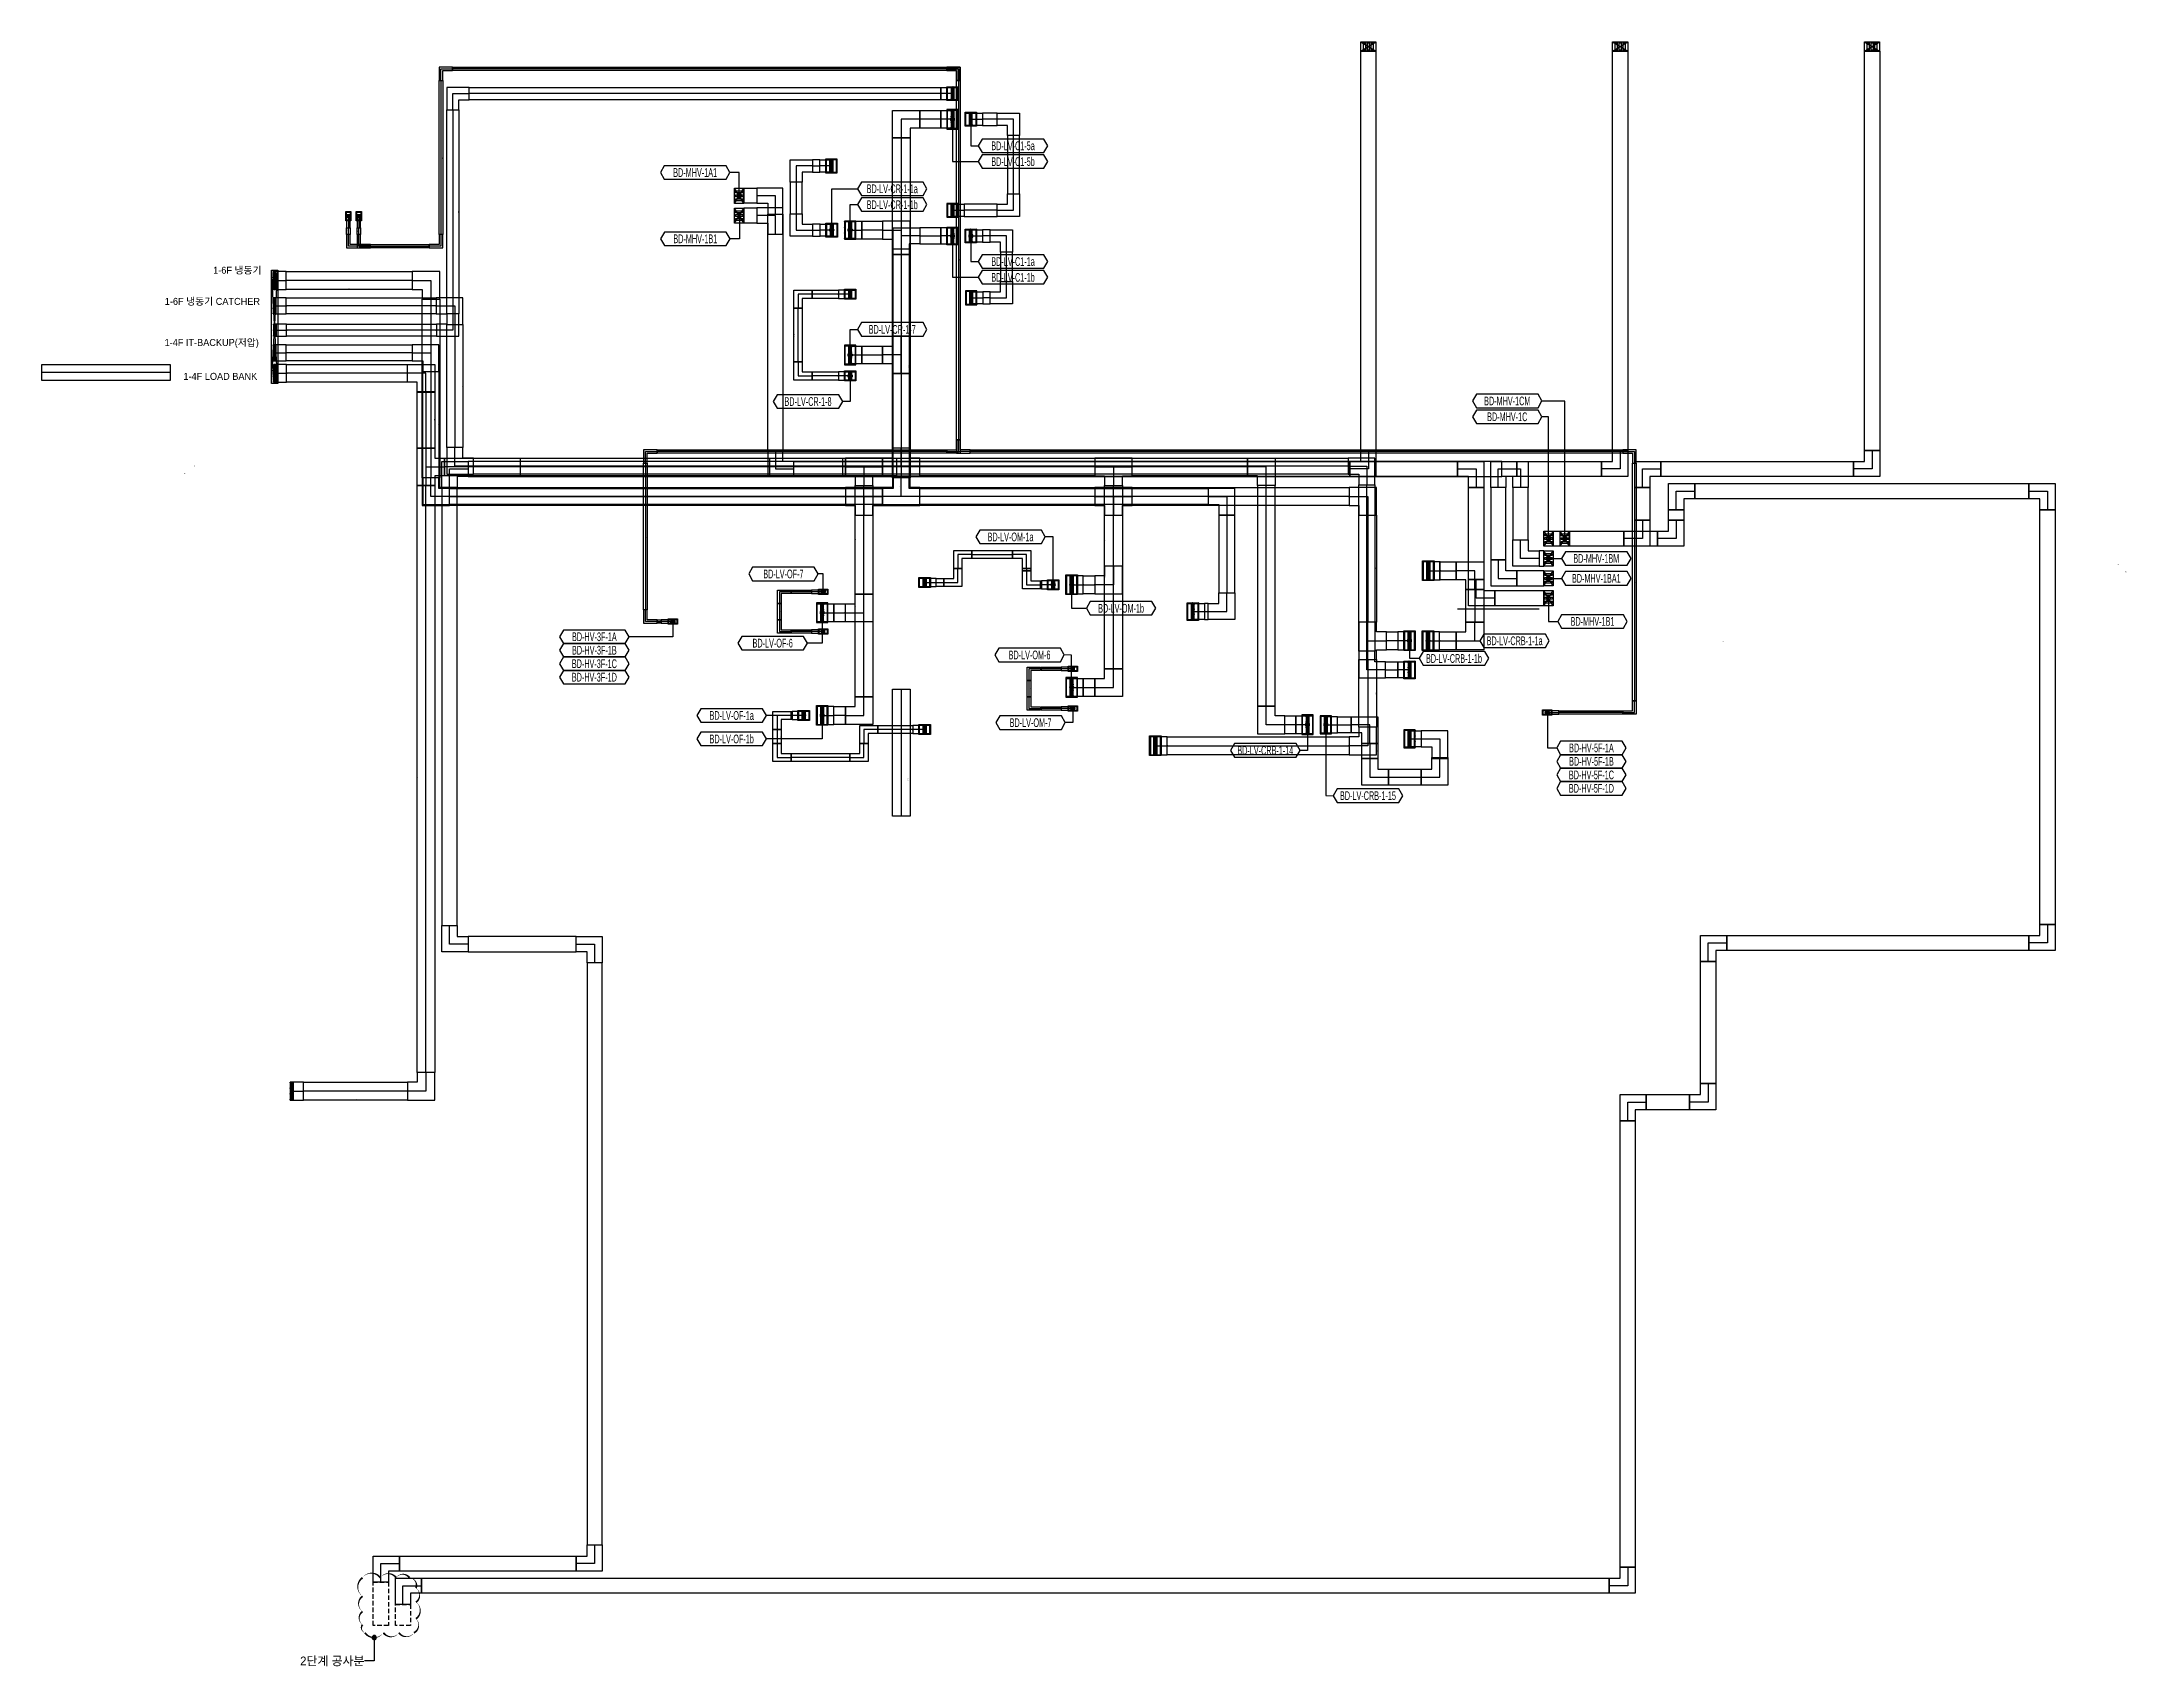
# Model space of a CAD drawing. Header units: millimetres. Extents: x 28486 to 374549, y -351975 to 868946.
# Drawn here: x 83243 to 172634, y -281647 to -212019 of the extents above; entities that cross this region are included whole.
import ezdxf
from ezdxf.enums import TextEntityAlignment as Align

# ---------------------------------------------------------------- set-up
doc = ezdxf.new("R2010")
doc.units = ezdxf.units.MM
doc.header["$LTSCALE"] = 150
doc.linetypes.add('DASHED2', pattern=[9.525, 6.35, -3.175])
doc.layers.get('Defpoints').update_dxf_attribs({"color": 150})
for name, color, linetype in [('-----00 SLAB OPEN-REV', 221, 'Continuous'), ('-----27 Bus Duct_HV_6.6kV', 130, 'Continuous'), ('-----27 Bus Duct_HV_6.6kV (추후 증설용)', 150, 'Continuous'), ('-----27 Bus Duct_HV_IT BACK UP A', 7, 'Continuous'), ('-----27 Bus Duct_HV_IT BACK UP B', 3, 'Continuous'), ('-----27 Bus Duct_LV_380-220V', 200, 'Continuous'), ('-----27 Bus Duct_LV_380-220V_IT BACK UP', 2, 'Continuous'), ('-----27 Bus Duct_LV_380-220V_LOAD BANK', 7, 'Continuous'), ('-----27 Bus Duct_LV_380-220V_UT', 41, 'Continuous'), ('-----27 Bus Duct_LV_380-220V_UT B', 71, 'Continuous'), ('-----29 주기', 1, 'Continuous'), ('-----30 Text', 2, 'Continuous'), ('-----99 Cable Schedule', 2, 'Continuous')]:
    doc.layers.add(name, color=color, linetype=linetype)
doc.styles.add('ELEC', font='')
doc.styles.get("Standard").update_dxf_attribs({"font": ''})
doc.styles.get('ELEC').set_extended_font_data('Dotum')
doc.styles.get('Standard').set_extended_font_data('Dotum')
doc.dimstyles.new('전기통신참고용-치수', dxfattribs={"dimscale": 15, "dimtxt": 2, "dimasz": 0, "dimexe": 0, "dimexo": 0, "dimgap": 0.4, "dimtad": 4, "dimdec": 0, "dimzin": 0, "dimdsep": 46, "dimtxsty": 'Standard', "dimblk": 'NONE', "dimcen": 0, "dimse1": 1, "dimse2": 1, "dimsd1": 1, "dimsd2": 1, "dimclrd": 8, "dimclre": 8, "dimclrt": 8, "dimadec": 0, "dimazin": 0, "dimtfac": 1, "dimtdec": 0, "dimtix": 1, "dimtmove": 2, "dimatfit": 0, "dimldrblk": 'NONE', "dimfxl": 2, "dimtolj": 1, "dimtzin": 0, "dimarcsym": 0})

# ---------------------------------------------------------------- blocks, each defined once
blk = doc.blocks.new('*U79')
at = {"color": 1}
for p, q in [((60, 343), (-60, -343)), ((-60, 343), (60, -343))]:
    blk.add_line(p, q, dxfattribs=at)
at = {"color": 0}
blk.add_line((0, 381.5), (0, -381.5), dxfattribs=at)
for points in [[(-245, -381.5), (245, -381.5), (245, 381.5), (-245, 381.5)], [(-215, -350.5), (215, -350.5), (215, 350.5), (-215, 350.5)]]:
    blk.add_lwpolyline(points, close=True, dxfattribs=at)
at = {"color": 1}
blk.add_lwpolyline([(60, -343), (-60, -343), (-60, 343), (60, 343)], close=True, dxfattribs=at)
for points in [[(-60, 123, -0.41421356), (-58, 125), (-17.2, 125, 0.41421356), (-16.2, 126), (-16.2, 310, 0.41421356), (-17.2, 311), (-58, 311, -0.41421356), (-60, 313), (-60, 343, -0.41421356), (-59, 342), (-59, 313, 0.41421356), (-58, 312), (58, 312, 0.41421356), (59, 313), (59, 342, -0.41421356), (60, 343), (60, 313, -0.41421356), (58, 311), (17.2, 311, 0.41421356), (16.2, 310), (16.2, 126, 0.41421356), (17.2, 125), (58, 125, -0.41421356), (60, 123), (60, 111, -0.41421356), (59, 112), (59, 123, 0.41421356), (58, 124), (-58, 124, 0.41421356), (-59, 123), (-59, 112, -0.41421356), (-60, 111), (-60, 111), (-60, 111), (-60, 111)], [(-60, -95, -0.41421356), (-58, -93), (-17.2, -93, 0.41421356), (-16.2, -92), (-16.2, 92, 0.41421356), (-17.2, 93), (-58, 93, -0.41421356), (-60, 95), (-60, 109, -0.41421356), (-59, 108), (-59, 95, 0.41421356), (-58, 94), (58, 94, 0.41421356), (59, 95), (59, 108, -0.41421356), (60, 109), (60, 95, -0.41421356), (58, 93), (17.2, 93, 0.41421356), (16.2, 92), (16.2, -92, 0.41421356), (17.2, -93), (58, -93, -0.41421356), (60, -95), (60, -108, -0.41421356), (59, -107), (59, -95, 0.41421356), (58, -94), (-58, -94, 0.41421356), (-59, -95), (-59, -107, -0.41421356), (-60, -108), (-60, -108), (-60, -108), (-60, -108)], [(-15.2, 126), (-15.2, 310, -0.41421356), (-14.2, 311), (14.2, 311, -0.41421356), (15.2, 310), (15.2, 126, -0.41421356), (14.2, 125), (-14.2, 125, -0.41421356)], [(-15.2, -92), (-15.2, 92, -0.41421356), (-14.2, 93), (14.2, 93, -0.41421356), (15.2, 92), (15.2, -92, -0.41421356), (14.2, -93), (-14.2, -93, -0.41421356)], [(-14.2, 127), (-14.2, 309, -0.41421356), (-13.2, 310), (-8.85, 310, -0.41421356), (-7.85, 309), (-7.85, 127, -0.41421356), (-8.85, 126), (-13.2, 126, -0.41421356)], [(-14.2, -91), (-14.2, 91, -0.41421356), (-13.2, 92), (-8.85, 92, -0.41421356), (-7.85, 91), (-7.85, -91, -0.41421356), (-8.85, -92), (-13.2, -92, -0.41421356)], [(-6.85, 127), (-6.85, 309, -0.41421356), (-5.85, 310), (-1.5, 310, -0.41421356), (-0.5, 309), (-0.5, 127, -0.41421356), (-1.5, 126), (-5.85, 126, -0.41421356)], [(-6.85, -91), (-6.85, 91, -0.41421356), (-5.85, 92), (-1.5, 92, -0.41421356), (-0.5, 91), (-0.5, -91, -0.41421356), (-1.5, -92), (-5.85, -92, -0.41421356)], [(0.5, 127), (0.5, 309, -0.41421356), (1.5, 310), (5.85, 310, -0.41421356), (6.85, 309), (6.85, 127, -0.41421356), (5.85, 126), (1.5, 126, -0.41421356)], [(0.5, -91), (0.5, 91, -0.41421356), (1.5, 92), (5.85, 92, -0.41421356), (6.85, 91), (6.85, -91, -0.41421356), (5.85, -92), (1.5, -92, -0.41421356)], [(7.85, 127), (7.85, 309, -0.41421356), (8.85, 310), (13.2, 310, -0.41421356), (14.2, 309), (14.2, 127, -0.41421356), (13.2, 126), (8.85, 126, -0.41421356)], [(7.85, -91), (7.85, 91, -0.41421356), (8.85, 92), (13.2, 92, -0.41421356), (14.2, 91), (14.2, -91, -0.41421356), (13.2, -92), (8.85, -92, -0.41421356)], [(-60, -313, -0.41421356), (-58, -311), (-17.2, -311, 0.41421356), (-16.2, -310), (-16.2, -126, 0.41421356), (-17.2, -125), (-58, -125, -0.41421356), (-60, -123), (-60, -110, -0.41421356), (-59, -111), (-59, -123, 0.41421356), (-58, -124), (58, -124, 0.41421356), (59, -123), (59, -111, -0.41421356), (60, -110), (60, -123, -0.41421356), (58, -125), (17.2, -125, 0.41421356), (16.2, -126), (16.2, -310, 0.41421356), (17.2, -311), (58, -311, -0.41421356), (60, -313), (60, -343, -0.41421356), (59, -342), (59, -313, 0.41421356), (58, -312), (-58, -312, 0.41421356), (-59, -313), (-59, -342, -0.41421356), (-60, -343), (-60, -343), (-60, -343), (-60, -343)], [(-15.2, -310), (-15.2, -126, -0.41421356), (-14.2, -125), (14.2, -125, -0.41421356), (15.2, -126), (15.2, -310, -0.41421356), (14.2, -311), (-14.2, -311, -0.41421356)], [(-14.2, -309), (-14.2, -127, -0.41421356), (-13.2, -126), (-8.85, -126, -0.41421356), (-7.85, -127), (-7.85, -309, -0.41421356), (-8.85, -310), (-13.2, -310, -0.41421356)], [(-6.85, -309), (-6.85, -127, -0.41421356), (-5.85, -126), (-1.5, -126, -0.41421356), (-0.5, -127), (-0.5, -309, -0.41421356), (-1.5, -310), (-5.85, -310, -0.41421356)], [(0.5, -309), (0.5, -127, -0.41421356), (1.5, -126), (5.85, -126, -0.41421356), (6.85, -127), (6.85, -309, -0.41421356), (5.85, -310), (1.5, -310, -0.41421356)], [(7.85, -309), (7.85, -127, -0.41421356), (8.85, -126), (13.2, -126, -0.41421356), (14.2, -127), (14.2, -309, -0.41421356), (13.2, -310), (8.85, -310, -0.41421356)]]:
    blk.add_lwpolyline(points, format="xyb", close=True, dxfattribs=at)
at = {"color": 0}
for centre in [(-230, 366), (-230, 122), (-25, 366), (25, 366), (230, 366), (230, 122), (-230, -122), (-230, -366), (-25, -366), (25, -366), (230, -122), (230, -366)]:
    blk.add_circle(centre, 6, dxfattribs=at)
at = {"color": 0, "style": 'ELEC'}
blk.add_text('BD Flanged End-AL 5000A', height=10, dxfattribs=at).set_placement((-210, -340.5), align=Align.MIDDLE_LEFT)
blk = doc.blocks.new('*U69')
at = {"color": 1}
for p, q in [((340, 343), (220, -343)), ((220, 343), (340, -343))]:
    blk.add_line(p, q, dxfattribs=at)
at = {"color": 0}
blk.add_lwpolyline([(-220, -343), (220, -343), (220, 343), (-220, 343)], close=True, dxfattribs=at)
at = {"color": 1}
blk.add_lwpolyline([(220, 0), (-220, 0)], dxfattribs=at)
at = {"color": 0}
blk.add_lwpolyline([(220, -343), (340, -343), (340, 343), (220, 343)], dxfattribs=at)
at = {"color": 1}
for points in [[(220, 123, -0.41421356), (222, 125), (262.8, 125, 0.41421356), (263.8, 126), (263.8, 310, 0.41421356), (262.8, 311), (222, 311, -0.41421356), (220, 313), (220, 343, -0.41421356), (221, 342), (221, 313, 0.41421356), (222, 312), (338, 312, 0.41421356), (339, 313), (339, 342, -0.41421356), (340, 343), (340, 313, -0.41421356), (338, 311), (297.2, 311, 0.41421356), (296.2, 310), (296.2, 126, 0.41421356), (297.2, 125), (338, 125, -0.41421356), (340, 123), (340, 111, -0.41421356), (339, 112), (339, 123, 0.41421356), (338, 124), (222, 124, 0.41421356), (221, 123), (221, 112, -0.41421356), (220, 111), (220, 111), (220, 111), (220, 111)], [(220, -95, -0.41421356), (222, -93), (262.8, -93, 0.41421356), (263.8, -92), (263.8, 92, 0.41421356), (262.8, 93), (222, 93, -0.41421356), (220, 95), (220, 109, -0.41421356), (221, 108), (221, 95, 0.41421356), (222, 94), (338, 94, 0.41421356), (339, 95), (339, 108, -0.41421356), (340, 109), (340, 95, -0.41421356), (338, 93), (297.2, 93, 0.41421356), (296.2, 92), (296.2, -92, 0.41421356), (297.2, -93), (338, -93, -0.41421356), (340, -95), (340, -108, -0.41421356), (339, -107), (339, -95, 0.41421356), (338, -94), (222, -94, 0.41421356), (221, -95), (221, -107, -0.41421356), (220, -108), (220, -108), (220, -108), (220, -108)], [(264.8, 126), (264.8, 310, -0.41421356), (265.8, 311), (294.2, 311, -0.41421356), (295.2, 310), (295.2, 126, -0.41421356), (294.2, 125), (265.8, 125, -0.41421356)], [(264.8, -92), (264.8, 92, -0.41421356), (265.8, 93), (294.2, 93, -0.41421356), (295.2, 92), (295.2, -92, -0.41421356), (294.2, -93), (265.8, -93, -0.41421356)], [(265.8, 127), (265.8, 309, -0.41421356), (266.8, 310), (271.15, 310, -0.41421356), (272.15, 309), (272.15, 127, -0.41421356), (271.15, 126), (266.8, 126, -0.41421356)], [(265.8, -91), (265.8, 91, -0.41421356), (266.8, 92), (271.15, 92, -0.41421356), (272.15, 91), (272.15, -91, -0.41421356), (271.15, -92), (266.8, -92, -0.41421356)], [(273.15, 127), (273.15, 309, -0.41421356), (274.15, 310), (278.5, 310, -0.41421356), (279.5, 309), (279.5, 127, -0.41421356), (278.5, 126), (274.15, 126, -0.41421356)], [(273.15, -91), (273.15, 91, -0.41421356), (274.15, 92), (278.5, 92, -0.41421356), (279.5, 91), (279.5, -91, -0.41421356), (278.5, -92), (274.15, -92, -0.41421356)], [(280.5, 127), (280.5, 309, -0.41421356), (281.5, 310), (285.85, 310, -0.41421356), (286.85, 309), (286.85, 127, -0.41421356), (285.85, 126), (281.5, 126, -0.41421356)], [(280.5, -91), (280.5, 91, -0.41421356), (281.5, 92), (285.85, 92, -0.41421356), (286.85, 91), (286.85, -91, -0.41421356), (285.85, -92), (281.5, -92, -0.41421356)], [(287.85, 127), (287.85, 309, -0.41421356), (288.85, 310), (293.2, 310, -0.41421356), (294.2, 309), (294.2, 127, -0.41421356), (293.2, 126), (288.85, 126, -0.41421356)], [(287.85, -91), (287.85, 91, -0.41421356), (288.85, 92), (293.2, 92, -0.41421356), (294.2, 91), (294.2, -91, -0.41421356), (293.2, -92), (288.85, -92, -0.41421356)], [(220, -313, -0.41421356), (222, -311), (262.8, -311, 0.41421356), (263.8, -310), (263.8, -126, 0.41421356), (262.8, -125), (222, -125, -0.41421356), (220, -123), (220, -110, -0.41421356), (221, -111), (221, -123, 0.41421356), (222, -124), (338, -124, 0.41421356), (339, -123), (339, -111, -0.41421356), (340, -110), (340, -123, -0.41421356), (338, -125), (297.2, -125, 0.41421356), (296.2, -126), (296.2, -310, 0.41421356), (297.2, -311), (338, -311, -0.41421356), (340, -313), (340, -343, -0.41421356), (339, -342), (339, -313, 0.41421356), (338, -312), (222, -312, 0.41421356), (221, -313), (221, -342, -0.41421356), (220, -343), (220, -343), (220, -343), (220, -343)], [(264.8, -310), (264.8, -126, -0.41421356), (265.8, -125), (294.2, -125, -0.41421356), (295.2, -126), (295.2, -310, -0.41421356), (294.2, -311), (265.8, -311, -0.41421356)], [(265.8, -309), (265.8, -127, -0.41421356), (266.8, -126), (271.15, -126, -0.41421356), (272.15, -127), (272.15, -309, -0.41421356), (271.15, -310), (266.8, -310, -0.41421356)], [(273.15, -309), (273.15, -127, -0.41421356), (274.15, -126), (278.5, -126, -0.41421356), (279.5, -127), (279.5, -309, -0.41421356), (278.5, -310), (274.15, -310, -0.41421356)], [(280.5, -309), (280.5, -127, -0.41421356), (281.5, -126), (285.85, -126, -0.41421356), (286.85, -127), (286.85, -309, -0.41421356), (285.85, -310), (281.5, -310, -0.41421356)], [(287.85, -309), (287.85, -127, -0.41421356), (288.85, -126), (293.2, -126, -0.41421356), (294.2, -127), (294.2, -309, -0.41421356), (293.2, -310), (288.85, -310, -0.41421356)]]:
    blk.add_lwpolyline(points, format="xyb", close=True, dxfattribs=at)
at = {"color": 0, "style": 'ELEC'}
blk.add_text('BD ELBOW(VERT)-AL 5000A', height=10, dxfattribs=at).set_placement((-215, -333), align=Align.MIDDLE_LEFT)
blk = doc.blocks.new('*D267')
at = {"layer": 'Defpoints', "color": 0, "transparency": 16777216}
for p in [(0, 3000), (686, 3000), (686, 3000)]:
    blk.add_point(p, dxfattribs=at)
at = {"color": 0, "transparency": 16777216, "insert": (343, 2979), "char_height": 30, "attachment_point": 5}
blk.add_mtext('\\A1;{\\C0;686}', dxfattribs=at)
blk = doc.blocks.new('_None')
blk = doc.blocks.new('*D268')
at = {"layer": 'Defpoints', "color": 0, "transparency": 16777216}
for p in [(686, 3000), (686, 3000), (686, 2845)]:
    blk.add_point(p, dxfattribs=at)
at = {"color": 0, "transparency": 16777216, "insert": (665, 2923), "char_height": 30, "attachment_point": 5, "rotation": 90}
blk.add_mtext('\\A1;{\\C0;155}', dxfattribs=at)
blk = doc.blocks.new('*D269')
at = {"layer": 'Defpoints', "color": 0, "transparency": 16777216}
for p in [(0, 2845), (686, 2845), (686, 2845)]:
    blk.add_point(p, dxfattribs=at)
at = {"color": 0, "transparency": 16777216, "insert": (343, 2866), "char_height": 30, "attachment_point": 5}
blk.add_mtext('\\A1;{\\C0;686}', dxfattribs=at)
blk = doc.blocks.new('*U74')
at = {"color": 0}
blk.add_lwpolyline([(-343, -343), (800, -343), (800, 343), (343, 343), (343, 800), (-343, 800)], close=True, dxfattribs=at)
at = {"color": 1}
blk.add_lwpolyline([(800, 0), (0, 0), (0, 800)], dxfattribs=at)
at = {"color": 0, "style": 'ELEC'}
blk.add_text('BD ELBOW(HORIZ)-AL 5000A', height=10, dxfattribs=at).set_placement((-338, -333), align=Align.MIDDLE_LEFT)
blk = doc.blocks.new('*D656')
at = {"layer": 'Defpoints', "color": 0, "transparency": 16777216}
for p in [(0, 6177), (686, 6177), (686, 6177)]:
    blk.add_point(p, dxfattribs=at)
at = {"color": 0, "transparency": 16777216, "insert": (343, 6156), "char_height": 30, "attachment_point": 5}
blk.add_mtext('\\A1;{\\C0;686}', dxfattribs=at)
blk = doc.blocks.new('*D657')
at = {"layer": 'Defpoints', "color": 0, "transparency": 16777216}
for p in [(686, 6177), (686, 6177), (686, 2845)]:
    blk.add_point(p, dxfattribs=at)
at = {"color": 0, "transparency": 16777216, "insert": (665, 4511), "char_height": 30, "attachment_point": 5, "rotation": 90}
blk.add_mtext('\\A1;{\\C0;3332}', dxfattribs=at)
blk = doc.blocks.new('*D658')
at = {"layer": 'Defpoints', "color": 0, "transparency": 16777216}
for p in [(0, 2845), (686, 2845), (686, 2845)]:
    blk.add_point(p, dxfattribs=at)
at = {"color": 0, "transparency": 16777216, "insert": (343, 2866), "char_height": 30, "attachment_point": 5}
blk.add_mtext('\\A1;{\\C0;686}', dxfattribs=at)
blk = doc.blocks.new('*D660')
at = {"layer": 'Defpoints', "color": 0, "transparency": 16777216}
for p in [(0, 910), (686, 910), (686, 910)]:
    blk.add_point(p, dxfattribs=at)
at = {"color": 0, "transparency": 16777216, "insert": (343, 889), "char_height": 30, "attachment_point": 5}
blk.add_mtext('\\A1;{\\C0;686}', dxfattribs=at)
blk = doc.blocks.new('*D661')
at = {"layer": 'Defpoints', "color": 0, "transparency": 16777216}
for p in [(686, 910), (686, 910), (686, -11450)]:
    blk.add_point(p, dxfattribs=at)
at = {"color": 0, "transparency": 16777216, "insert": (665, -5270), "char_height": 30, "attachment_point": 5, "rotation": 90}
blk.add_mtext('\\A1;{\\C0;12360}', dxfattribs=at)
blk = doc.blocks.new('*D662')
at = {"layer": 'Defpoints', "color": 0, "transparency": 16777216}
for p in [(0, -11450), (686, -11450), (686, -11450)]:
    blk.add_point(p, dxfattribs=at)
at = {"color": 0, "transparency": 16777216, "insert": (343, -11429), "char_height": 30, "attachment_point": 5}
blk.add_mtext('\\A1;{\\C0;686}', dxfattribs=at)
blk = doc.blocks.new('*U15')
at = {"color": 0}
blk.add_lwpolyline([(-382, -382), (800, -382), (800, 382), (382, 382), (382, 800), (-382, 800)], close=True, dxfattribs=at)
at = {"color": 1}
blk.add_lwpolyline([(800, 0), (0, 0), (0, 800)], dxfattribs=at)
at = {"color": 0, "style": 'ELEC'}
blk.add_text('BD ELBOW(HORIZ)-AL 6300A', height=10, dxfattribs=at).set_placement((-377, -372), align=Align.MIDDLE_LEFT)
blk = doc.blocks.new('*D34')
at = {"layer": 'Defpoints', "color": 0, "transparency": 16777216}
for p in [(0, 4485), (764, 4485), (764, 4485)]:
    blk.add_point(p, dxfattribs=at)
at = {"color": 0, "transparency": 16777216, "insert": (382, 4464), "char_height": 30, "attachment_point": 5}
blk.add_mtext('\\A1;{\\C0;764}', dxfattribs=at)
blk = doc.blocks.new('*D35')
at = {"layer": 'Defpoints', "color": 0, "transparency": 16777216}
for p in [(764, 4485), (764, 4485), (764, -78)]:
    blk.add_point(p, dxfattribs=at)
at = {"color": 0, "transparency": 16777216, "insert": (743, 2203), "char_height": 30, "attachment_point": 5, "rotation": 90}
blk.add_mtext('\\A1;{\\C0;4563}', dxfattribs=at)
blk = doc.blocks.new('*D36')
at = {"layer": 'Defpoints', "color": 0, "transparency": 16777216}
for p in [(0, -78), (764, -78), (764, -78)]:
    blk.add_point(p, dxfattribs=at)
at = {"color": 0, "transparency": 16777216, "insert": (382, -57), "char_height": 30, "attachment_point": 5}
blk.add_mtext('\\A1;{\\C0;764}', dxfattribs=at)
blk = doc.blocks.new('*D276')
at = {"layer": 'Defpoints', "color": 0, "transparency": 16777216}
for p in [(0, 6250), (686, 6250), (686, 6250)]:
    blk.add_point(p, dxfattribs=at)
at = {"color": 0, "transparency": 16777216, "insert": (343, 6229), "char_height": 30, "attachment_point": 5}
blk.add_mtext('\\A1;{\\C0;686}', dxfattribs=at)
blk = doc.blocks.new('*D277')
at = {"layer": 'Defpoints', "color": 0, "transparency": 16777216}
for p in [(686, 6250), (686, 6250), (686, 840)]:
    blk.add_point(p, dxfattribs=at)
at = {"color": 0, "transparency": 16777216, "insert": (665, 3545), "char_height": 30, "attachment_point": 5, "rotation": 90}
blk.add_mtext('\\A1;{\\C0;5410}', dxfattribs=at)
blk = doc.blocks.new('*D278')
at = {"layer": 'Defpoints', "color": 0, "transparency": 16777216}
for p in [(0, 840), (686, 840), (686, 840)]:
    blk.add_point(p, dxfattribs=at)
at = {"color": 0, "transparency": 16777216, "insert": (343, 861), "char_height": 30, "attachment_point": 5}
blk.add_mtext('\\A1;{\\C0;686}', dxfattribs=at)
blk = doc.blocks.new('*U270')
at = {"color": 0}
blk.add_lwpolyline([(-343, -343), (-343, -800), (343, -800), (343, -343), (800, -343), (800, 343), (-800, 343), (-800, -343)], close=True, dxfattribs=at)
at = {"color": 1}
for points in [[(-800, 0), (800, 0)], [(0, 0), (0, -800)]]:
    blk.add_lwpolyline(points, dxfattribs=at)
at = {"color": 0, "style": 'ELEC'}
blk.add_text('BD TEE(HORIZ)-AL 5000A', height=10, dxfattribs=at).set_placement((0, 10), align=Align.MIDDLE)
blk = doc.blocks.new('*D664')
at = {"layer": 'Defpoints', "color": 0, "transparency": 16777216}
for p in [(0, 8990), (686, 8990), (686, 8990)]:
    blk.add_point(p, dxfattribs=at)
at = {"color": 0, "transparency": 16777216, "insert": (343, 8969), "char_height": 30, "attachment_point": 5}
blk.add_mtext('\\A1;{\\C0;686}', dxfattribs=at)
blk = doc.blocks.new('*D665')
at = {"layer": 'Defpoints', "color": 0, "transparency": 16777216}
for p in [(686, 8990), (686, 8990), (686, -578)]:
    blk.add_point(p, dxfattribs=at)
at = {"color": 0, "transparency": 16777216, "insert": (665, 4206), "char_height": 30, "attachment_point": 5, "rotation": 90}
blk.add_mtext('\\A1;{\\C0;9567}', dxfattribs=at)
blk = doc.blocks.new('*D666')
at = {"layer": 'Defpoints', "color": 0, "transparency": 16777216}
for p in [(0, -578), (686, -578), (686, -578)]:
    blk.add_point(p, dxfattribs=at)
at = {"color": 0, "transparency": 16777216, "insert": (343, -556), "char_height": 30, "attachment_point": 5}
blk.add_mtext('\\A1;{\\C0;686}', dxfattribs=at)
blk = doc.blocks.new('*D670')
at = {"layer": 'Defpoints', "color": 0, "transparency": 16777216}
for p in [(0, 14824), (686, 14824), (686, 14824)]:
    blk.add_point(p, dxfattribs=at)
at = {"color": 0, "transparency": 16777216, "insert": (343, 14803), "char_height": 30, "attachment_point": 5}
blk.add_mtext('\\A1;{\\C0;686}', dxfattribs=at)
blk = doc.blocks.new('*D668')
at = {"layer": 'Defpoints', "color": 0, "transparency": 16777216}
for p in [(686, 14824), (686, 14824), (686, -3746)]:
    blk.add_point(p, dxfattribs=at)
at = {"color": 0, "transparency": 16777216, "insert": (665, 5539), "char_height": 30, "attachment_point": 5, "rotation": 90}
blk.add_mtext('\\A1;{\\C0;18570}', dxfattribs=at)
blk = doc.blocks.new('*D669')
at = {"layer": 'Defpoints', "color": 0, "transparency": 16777216}
for p in [(0, -3746), (686, -3746), (686, -3746)]:
    blk.add_point(p, dxfattribs=at)
at = {"color": 0, "transparency": 16777216, "insert": (343, -3725), "char_height": 30, "attachment_point": 5}
blk.add_mtext('\\A1;{\\C0;686}', dxfattribs=at)
blk = doc.blocks.new('*U23')
at = {"color": 1}
for p, q in [((60, 260), (-60, -260)), ((-60, 260), (60, -260))]:
    blk.add_line(p, q, dxfattribs=at)
at = {"color": 0}
blk.add_line((0, -298.5), (0, 298.5), dxfattribs=at)
for points in [[(-245, -298.5), (245, -298.5), (245, 298.5), (-245, 298.5)], [(-215, -267.5), (215, -267.5), (215, 267.5), (-215, 267.5)]]:
    blk.add_lwpolyline(points, close=True, dxfattribs=at)
at = {"color": 1}
blk.add_lwpolyline([(60, -260), (-60, -260), (-60, 260), (60, 260)], close=True, dxfattribs=at)
for points in [[(-60, 14, -0.41421356), (-58, 16), (-17.2, 16, 0.41421356), (-16.2, 17), (-16.2, 227, 0.41421356), (-17.2, 228), (-58, 228, -0.41421356), (-60, 230), (-60, 260, -0.41421356), (-59, 259), (-59, 230, 0.41421356), (-58, 229), (58, 229, 0.41421356), (59, 230), (59, 259, -0.41421356), (60, 260), (60, 230, -0.41421356), (58, 228), (17.2, 228, 0.41421356), (16.2, 227), (16.2, 17, 0.41421356), (17.2, 16), (58, 16, -0.41421356), (60, 14), (60, 2, -0.41421356), (59, 3), (59, 14, 0.41421356), (58, 15), (-58, 15, 0.41421356), (-59, 14), (-59, 3, -0.41421356), (-60, 2), (-60, 2), (-60, 2), (-60, 2)], [(-60, -230, -0.41421356), (-58, -228), (-17.2, -228, 0.41421356), (-16.2, -227), (-16.2, -17, 0.41421356), (-17.2, -16), (-58, -16, -0.41421356), (-60, -14), (-60, 0, -0.41421356), (-59, -1), (-59, -14, 0.41421356), (-58, -15), (58, -15, 0.41421356), (59, -14), (59, -1, -0.41421356), (60, 0), (60, -14, -0.41421356), (58, -16), (17.2, -16, 0.41421356), (16.2, -17), (16.2, -227, 0.41421356), (17.2, -228), (58, -228, -0.41421356), (60, -230), (60, -260, -0.41421356), (59, -259), (59, -230, 0.41421356), (58, -229), (-58, -229, 0.41421356), (-59, -230), (-59, -259, -0.41421356), (-60, -260), (-60, -260), (-60, -260), (-60, -260)], [(-15.2, 17), (-15.2, 227, -0.41421356), (-14.2, 228), (14.2, 228, -0.41421356), (15.2, 227), (15.2, 17, -0.41421356), (14.2, 16), (-14.2, 16, -0.41421356)], [(-14.2, 18), (-14.2, 226, -0.41421356), (-13.2, 227), (-8.85, 227, -0.41421356), (-7.85, 226), (-7.85, 18, -0.41421356), (-8.85, 17), (-13.2, 17, -0.41421356)], [(-6.85, 18), (-6.85, 226, -0.41421356), (-5.85, 227), (-1.5, 227, -0.41421356), (-0.5, 226), (-0.5, 18, -0.41421356), (-1.5, 17), (-5.85, 17, -0.41421356)], [(0.5, 18), (0.5, 226, -0.41421356), (1.5, 227), (5.85, 227, -0.41421356), (6.85, 226), (6.85, 18, -0.41421356), (5.85, 17), (1.5, 17, -0.41421356)], [(7.85, 18), (7.85, 226, -0.41421356), (8.85, 227), (13.2, 227, -0.41421356), (14.2, 226), (14.2, 18, -0.41421356), (13.2, 17), (8.85, 17, -0.41421356)], [(-15.2, -227), (-15.2, -17, -0.41421356), (-14.2, -16), (14.2, -16, -0.41421356), (15.2, -17), (15.2, -227, -0.41421356), (14.2, -228), (-14.2, -228, -0.41421356)], [(-14.2, -226), (-14.2, -18, -0.41421356), (-13.2, -17), (-8.85, -17, -0.41421356), (-7.85, -18), (-7.85, -226, -0.41421356), (-8.85, -227), (-13.2, -227, -0.41421356)], [(-6.85, -226), (-6.85, -18, -0.41421356), (-5.85, -17), (-1.5, -17, -0.41421356), (-0.5, -18), (-0.5, -226, -0.41421356), (-1.5, -227), (-5.85, -227, -0.41421356)], [(0.5, -226), (0.5, -18, -0.41421356), (1.5, -17), (5.85, -17, -0.41421356), (6.85, -18), (6.85, -226, -0.41421356), (5.85, -227), (1.5, -227, -0.41421356)], [(7.85, -226), (7.85, -18, -0.41421356), (8.85, -17), (13.2, -17, -0.41421356), (14.2, -18), (14.2, -226, -0.41421356), (13.2, -227), (8.85, -227, -0.41421356)]]:
    blk.add_lwpolyline(points, format="xyb", close=True, dxfattribs=at)
at = {"color": 0}
for centre in [(-230, 283), (-230, 0), (-25, 283), (25, 283), (230, 283), (230, 0), (-230, -283), (-25, -283), (25, -283), (230, -283)]:
    blk.add_circle(centre, 5, dxfattribs=at)
at = {"color": 0, "style": 'ELEC'}
blk.add_text('BD Flanged End-AL 4000A', height=10, dxfattribs=at).set_placement((-210, -257.5), align=Align.MIDDLE_LEFT)
blk = doc.blocks.new('*U22')
at = {"color": 1}
for p, q in [((340, 260), (220, -260)), ((220, 260), (340, -260))]:
    blk.add_line(p, q, dxfattribs=at)
at = {"color": 0}
blk.add_lwpolyline([(-220, -260), (220, -260), (220, 260), (-220, 260)], close=True, dxfattribs=at)
at = {"color": 1}
blk.add_lwpolyline([(220, 0), (-220, 0)], dxfattribs=at)
at = {"color": 0}
blk.add_lwpolyline([(220, -260), (340, -260), (340, 260), (220, 260)], dxfattribs=at)
at = {"color": 1}
for points in [[(220, 14, -0.41421356), (222, 16), (262.8, 16, 0.41421356), (263.8, 17), (263.8, 227, 0.41421356), (262.8, 228), (222, 228, -0.41421356), (220, 230), (220, 260, -0.41421356), (221, 259), (221, 230, 0.41421356), (222, 229), (338, 229, 0.41421356), (339, 230), (339, 259, -0.41421356), (340, 260), (340, 230, -0.41421356), (338, 228), (297.2, 228, 0.41421356), (296.2, 227), (296.2, 17, 0.41421356), (297.2, 16), (338, 16, -0.41421356), (340, 14), (340, 2, -0.41421356), (339, 3), (339, 14, 0.41421356), (338, 15), (222, 15, 0.41421356), (221, 14), (221, 3, -0.41421356), (220, 2), (220, 2), (220, 2), (220, 2)], [(220, -230, -0.41421356), (222, -228), (262.8, -228, 0.41421356), (263.8, -227), (263.8, -17, 0.41421356), (262.8, -16), (222, -16, -0.41421356), (220, -14), (220, 0, -0.41421356), (221, -1), (221, -14, 0.41421356), (222, -15), (338, -15, 0.41421356), (339, -14), (339, -1, -0.41421356), (340, 0), (340, -14, -0.41421356), (338, -16), (297.2, -16, 0.41421356), (296.2, -17), (296.2, -227, 0.41421356), (297.2, -228), (338, -228, -0.41421356), (340, -230), (340, -260, -0.41421356), (339, -259), (339, -230, 0.41421356), (338, -229), (222, -229, 0.41421356), (221, -230), (221, -259, -0.41421356), (220, -260), (220, -260), (220, -260), (220, -260)], [(264.8, 17), (264.8, 227, -0.41421356), (265.8, 228), (294.2, 228, -0.41421356), (295.2, 227), (295.2, 17, -0.41421356), (294.2, 16), (265.8, 16, -0.41421356)], [(265.8, 18), (265.8, 226, -0.41421356), (266.8, 227), (271.15, 227, -0.41421356), (272.15, 226), (272.15, 18, -0.41421356), (271.15, 17), (266.8, 17, -0.41421356)], [(273.15, 18), (273.15, 226, -0.41421356), (274.15, 227), (278.5, 227, -0.41421356), (279.5, 226), (279.5, 18, -0.41421356), (278.5, 17), (274.15, 17, -0.41421356)], [(280.5, 18), (280.5, 226, -0.41421356), (281.5, 227), (285.85, 227, -0.41421356), (286.85, 226), (286.85, 18, -0.41421356), (285.85, 17), (281.5, 17, -0.41421356)], [(287.85, 18), (287.85, 226, -0.41421356), (288.85, 227), (293.2, 227, -0.41421356), (294.2, 226), (294.2, 18, -0.41421356), (293.2, 17), (288.85, 17, -0.41421356)], [(264.8, -227), (264.8, -17, -0.41421356), (265.8, -16), (294.2, -16, -0.41421356), (295.2, -17), (295.2, -227, -0.41421356), (294.2, -228), (265.8, -228, -0.41421356)], [(265.8, -226), (265.8, -18, -0.41421356), (266.8, -17), (271.15, -17, -0.41421356), (272.15, -18), (272.15, -226, -0.41421356), (271.15, -227), (266.8, -227, -0.41421356)], [(273.15, -226), (273.15, -18, -0.41421356), (274.15, -17), (278.5, -17, -0.41421356), (279.5, -18), (279.5, -226, -0.41421356), (278.5, -227), (274.15, -227, -0.41421356)], [(280.5, -226), (280.5, -18, -0.41421356), (281.5, -17), (285.85, -17, -0.41421356), (286.85, -18), (286.85, -226, -0.41421356), (285.85, -227), (281.5, -227, -0.41421356)], [(287.85, -226), (287.85, -18, -0.41421356), (288.85, -17), (293.2, -17, -0.41421356), (294.2, -18), (294.2, -226, -0.41421356), (293.2, -227), (288.85, -227, -0.41421356)]]:
    blk.add_lwpolyline(points, format="xyb", close=True, dxfattribs=at)
at = {"color": 0, "style": 'ELEC'}
blk.add_text('BD ELBOW(VERT)-AL 4000A', height=10, dxfattribs=at).set_placement((-215, -250), align=Align.MIDDLE_LEFT)
blk = doc.blocks.new('*D38')
at = {"layer": 'Defpoints', "color": 0, "transparency": 16777216}
for p in [(0, 9877), (520, 9877), (520, 9877)]:
    blk.add_point(p, dxfattribs=at)
at = {"color": 0, "transparency": 16777216, "insert": (260, 9856), "char_height": 30, "attachment_point": 5}
blk.add_mtext('\\A1;{\\C0;520}', dxfattribs=at)
blk = doc.blocks.new('*D39')
at = {"layer": 'Defpoints', "color": 0, "transparency": 16777216}
for p in [(520, 9877), (520, 9877), (520, 3440)]:
    blk.add_point(p, dxfattribs=at)
at = {"color": 0, "transparency": 16777216, "insert": (499, 6658), "char_height": 30, "attachment_point": 5, "rotation": 90}
blk.add_mtext('\\A1;{\\C0;6437}', dxfattribs=at)
blk = doc.blocks.new('*D40')
at = {"layer": 'Defpoints', "color": 0, "transparency": 16777216}
for p in [(0, 3440), (520, 3440), (520, 3440)]:
    blk.add_point(p, dxfattribs=at)
at = {"color": 0, "transparency": 16777216, "insert": (260, 3461), "char_height": 30, "attachment_point": 5}
blk.add_mtext('\\A1;{\\C0;520}', dxfattribs=at)
blk = doc.blocks.new('*U24')
at = {"color": 0}
blk.add_lwpolyline([(-260, -260), (700, -260), (700, 260), (260, 260), (260, 700), (-260, 700)], close=True, dxfattribs=at)
at = {"color": 1}
blk.add_lwpolyline([(700, 0), (0, 0), (0, 700)], dxfattribs=at)
at = {"color": 0, "style": 'ELEC'}
blk.add_text('BD ELBOW(HORIZ)-AL 4000A', height=10, dxfattribs=at).set_placement((-255, -250), align=Align.MIDDLE_LEFT)
blk = doc.blocks.new('*D223')
at = {"layer": 'Defpoints', "color": 0, "transparency": 16777216}
for p in [(0, 18200), (520, 18200), (520, 18200)]:
    blk.add_point(p, dxfattribs=at)
at = {"color": 0, "transparency": 16777216, "insert": (260, 18179), "char_height": 30, "attachment_point": 5}
blk.add_mtext('\\A1;{\\C0;520}', dxfattribs=at)
blk = doc.blocks.new('*D224')
at = {"layer": 'Defpoints', "color": 0, "transparency": 16777216}
for p in [(520, 18200), (520, 18200), (520, 9464)]:
    blk.add_point(p, dxfattribs=at)
at = {"color": 0, "transparency": 16777216, "insert": (499, 13832), "char_height": 30, "attachment_point": 5, "rotation": 90}
blk.add_mtext('\\A1;{\\C0;8737}', dxfattribs=at)
blk = doc.blocks.new('*D225')
at = {"layer": 'Defpoints', "color": 0, "transparency": 16777216}
for p in [(0, 9464), (520, 9464), (520, 9464)]:
    blk.add_point(p, dxfattribs=at)
at = {"color": 0, "transparency": 16777216, "insert": (260, 9485), "char_height": 30, "attachment_point": 5}
blk.add_mtext('\\A1;{\\C0;520}', dxfattribs=at)
blk = doc.blocks.new('*D227')
at = {"layer": 'Defpoints', "color": 0, "transparency": 16777216}
for p in [(0, 10925), (520, 10925), (520, 10925)]:
    blk.add_point(p, dxfattribs=at)
at = {"color": 0, "transparency": 16777216, "insert": (260, 10904), "char_height": 30, "attachment_point": 5}
blk.add_mtext('\\A1;{\\C0;520}', dxfattribs=at)
blk = doc.blocks.new('*D228')
at = {"layer": 'Defpoints', "color": 0, "transparency": 16777216}
for p in [(520, 10925), (520, 10925), (520, -9298)]:
    blk.add_point(p, dxfattribs=at)
at = {"color": 0, "transparency": 16777216, "insert": (499, 813), "char_height": 30, "attachment_point": 5, "rotation": 90}
blk.add_mtext('\\A1;{\\C0;20223}', dxfattribs=at)
blk = doc.blocks.new('*D229')
at = {"layer": 'Defpoints', "color": 0, "transparency": 16777216}
for p in [(0, -9298), (520, -9298), (520, -9298)]:
    blk.add_point(p, dxfattribs=at)
at = {"color": 0, "transparency": 16777216, "insert": (260, -9277), "char_height": 30, "attachment_point": 5}
blk.add_mtext('\\A1;{\\C0;520}', dxfattribs=at)
blk = doc.blocks.new('*U7')
at = {"color": 1}
for p, q in [((340, 382), (220, -382)), ((220, 382), (340, -382))]:
    blk.add_line(p, q, dxfattribs=at)
at = {"color": 0}
blk.add_lwpolyline([(-220, -382), (220, -382), (220, 382), (-220, 382)], close=True, dxfattribs=at)
at = {"color": 1}
blk.add_lwpolyline([(220, 0), (-220, 0)], dxfattribs=at)
at = {"color": 0}
blk.add_lwpolyline([(220, -382), (340, -382), (340, 382), (220, 382)], dxfattribs=at)
at = {"color": 1}
for points in [[(220, 136, -0.41421356), (222, 138), (262.8, 138, 0.41421356), (263.8, 139), (263.8, 349, 0.41421356), (262.8, 350), (222, 350, -0.41421356), (220, 352), (220, 382, -0.41421356), (221, 381), (221, 352, 0.41421356), (222, 351), (338, 351, 0.41421356), (339, 352), (339, 381, -0.41421356), (340, 382), (340, 352, -0.41421356), (338, 350), (297.2, 350, 0.41421356), (296.2, 349), (296.2, 139, 0.41421356), (297.2, 138), (338, 138, -0.41421356), (340, 136), (340, 124, -0.41421356), (339, 125), (339, 136, 0.41421356), (338, 137), (222, 137, 0.41421356), (221, 136), (221, 125, -0.41421356), (220, 124), (220, 124), (220, 124), (220, 124)], [(220, -108, -0.41421356), (222, -106), (262.8, -106, 0.41421356), (263.8, -105), (263.8, 105, 0.41421356), (262.8, 106), (222, 106, -0.41421356), (220, 108), (220, 122, -0.41421356), (221, 121), (221, 108, 0.41421356), (222, 107), (338, 107, 0.41421356), (339, 108), (339, 121, -0.41421356), (340, 122), (340, 108, -0.41421356), (338, 106), (297.2, 106, 0.41421356), (296.2, 105), (296.2, -105, 0.41421356), (297.2, -106), (338, -106, -0.41421356), (340, -108), (340, -121, -0.41421356), (339, -120), (339, -108, 0.41421356), (338, -107), (222, -107, 0.41421356), (221, -108), (221, -120, -0.41421356), (220, -121), (220, -121), (220, -121), (220, -121)], [(264.8, 139), (264.8, 349, -0.41421356), (265.8, 350), (294.2, 350, -0.41421356), (295.2, 349), (295.2, 139, -0.41421356), (294.2, 138), (265.8, 138, -0.41421356)], [(264.8, -105), (264.8, 105, -0.41421356), (265.8, 106), (294.2, 106, -0.41421356), (295.2, 105), (295.2, -105, -0.41421356), (294.2, -106), (265.8, -106, -0.41421356)], [(265.8, 140), (265.8, 348, -0.41421356), (266.8, 349), (271.15, 349, -0.41421356), (272.15, 348), (272.15, 140, -0.41421356), (271.15, 139), (266.8, 139, -0.41421356)], [(265.8, -104), (265.8, 104, -0.41421356), (266.8, 105), (271.15, 105, -0.41421356), (272.15, 104), (272.15, -104, -0.41421356), (271.15, -105), (266.8, -105, -0.41421356)], [(273.15, 140), (273.15, 348, -0.41421356), (274.15, 349), (278.5, 349, -0.41421356), (279.5, 348), (279.5, 140, -0.41421356), (278.5, 139), (274.15, 139, -0.41421356)], [(273.15, -104), (273.15, 104, -0.41421356), (274.15, 105), (278.5, 105, -0.41421356), (279.5, 104), (279.5, -104, -0.41421356), (278.5, -105), (274.15, -105, -0.41421356)], [(280.5, 140), (280.5, 348, -0.41421356), (281.5, 349), (285.85, 349, -0.41421356), (286.85, 348), (286.85, 140, -0.41421356), (285.85, 139), (281.5, 139, -0.41421356)], [(280.5, -104), (280.5, 104, -0.41421356), (281.5, 105), (285.85, 105, -0.41421356), (286.85, 104), (286.85, -104, -0.41421356), (285.85, -105), (281.5, -105, -0.41421356)], [(287.85, 140), (287.85, 348, -0.41421356), (288.85, 349), (293.2, 349, -0.41421356), (294.2, 348), (294.2, 140, -0.41421356), (293.2, 139), (288.85, 139, -0.41421356)], [(287.85, -104), (287.85, 104, -0.41421356), (288.85, 105), (293.2, 105, -0.41421356), (294.2, 104), (294.2, -104, -0.41421356), (293.2, -105), (288.85, -105, -0.41421356)], [(220, -352, -0.41421356), (222, -350), (262.8, -350, 0.41421356), (263.8, -349), (263.8, -139, 0.41421356), (262.8, -138), (222, -138, -0.41421356), (220, -136), (220, -123, -0.41421356), (221, -124), (221, -136, 0.41421356), (222, -137), (338, -137, 0.41421356), (339, -136), (339, -124, -0.41421356), (340, -123), (340, -136, -0.41421356), (338, -138), (297.2, -138, 0.41421356), (296.2, -139), (296.2, -349, 0.41421356), (297.2, -350), (338, -350, -0.41421356), (340, -352), (340, -382, -0.41421356), (339, -381), (339, -352, 0.41421356), (338, -351), (222, -351, 0.41421356), (221, -352), (221, -381, -0.41421356), (220, -382), (220, -382), (220, -382), (220, -382)], [(264.8, -349), (264.8, -139, -0.41421356), (265.8, -138), (294.2, -138, -0.41421356), (295.2, -139), (295.2, -349, -0.41421356), (294.2, -350), (265.8, -350, -0.41421356)], [(265.8, -348), (265.8, -140, -0.41421356), (266.8, -139), (271.15, -139, -0.41421356), (272.15, -140), (272.15, -348, -0.41421356), (271.15, -349), (266.8, -349, -0.41421356)], [(273.15, -348), (273.15, -140, -0.41421356), (274.15, -139), (278.5, -139, -0.41421356), (279.5, -140), (279.5, -348, -0.41421356), (278.5, -349), (274.15, -349, -0.41421356)], [(280.5, -348), (280.5, -140, -0.41421356), (281.5, -139), (285.85, -139, -0.41421356), (286.85, -140), (286.85, -348, -0.41421356), (285.85, -349), (281.5, -349, -0.41421356)], [(287.85, -348), (287.85, -140, -0.41421356), (288.85, -139), (293.2, -139, -0.41421356), (294.2, -140), (294.2, -348, -0.41421356), (293.2, -349), (288.85, -349, -0.41421356)]]:
    blk.add_lwpolyline(points, format="xyb", close=True, dxfattribs=at)
at = {"color": 0, "style": 'ELEC'}
blk.add_text('BD ELBOW(VERT)-AL 6300A', height=10, dxfattribs=at).set_placement((-215, -372), align=Align.MIDDLE_LEFT)
blk = doc.blocks.new('*D2098')
at = {"layer": 'Defpoints', "color": 0, "transparency": 16777216}
for p in [(0, 8723), (764, 8723), (764, 8723), (0, -1440), (686, -1440), (686, -1440)]:
    blk.add_point(p, dxfattribs=at)
at = {"color": 0, "transparency": 16777216, "char_height": 30, "attachment_point": 5}
for s, insert in [('\\A1;{\\C0;764}', (382, 8702)), ('\\A1;{\\C0;686}', (343, -1461))]:
    blk.add_mtext(s, dxfattribs=dict(at, insert=insert))
blk = doc.blocks.new('*D2099')
at = {"layer": 'Defpoints', "color": 0, "transparency": 16777216}
for p in [(764, 8723), (764, 8723), (764, 3540), (686, -1440), (686, -1440), (686, -6956)]:
    blk.add_point(p, dxfattribs=at)
at = {"color": 0, "transparency": 16777216, "char_height": 30, "attachment_point": 5, "rotation": 90}
for s, insert in [('\\A1;{\\C0;5183}', (743, 6131)), ('\\A1;{\\C0;5516}', (665, -4198))]:
    blk.add_mtext(s, dxfattribs=dict(at, insert=insert))
blk = doc.blocks.new('*D2100')
at = {"layer": 'Defpoints', "color": 0, "transparency": 16777216}
for p in [(0, 3540), (764, 3540), (764, 3540), (0, -6956), (686, -6956), (686, -6956)]:
    blk.add_point(p, dxfattribs=at)
at = {"color": 0, "transparency": 16777216, "char_height": 30, "attachment_point": 5}
for s, insert in [('\\A1;{\\C0;764}', (382, 3561)), ('\\A1;{\\C0;686}', (343, -6935))]:
    blk.add_mtext(s, dxfattribs=dict(at, insert=insert))
blk = doc.blocks.new('*U5')
at = {"color": 1}
for p, q in [((60, 382), (-60, -382)), ((-60, 382), (60, -382))]:
    blk.add_line(p, q, dxfattribs=at)
at = {"color": 0}
blk.add_line((0, 420.5), (0, -420.5), dxfattribs=at)
for points in [[(245, -420.5), (-245, -420.5), (-245, 420.5), (245, 420.5)], [(-215, -389.5), (215, -389.5), (215, 389.5), (-215, 389.5)]]:
    blk.add_lwpolyline(points, close=True, dxfattribs=at)
at = {"color": 1}
blk.add_lwpolyline([(60, -382), (-60, -382), (-60, 382), (60, 382)], close=True, dxfattribs=at)
for points in [[(-60, 136, -0.41421356), (-58, 138), (-17.2, 138, 0.41421356), (-16.2, 139), (-16.2, 349, 0.41421356), (-17.2, 350), (-58, 350, -0.41421356), (-60, 352), (-60, 382, -0.41421356), (-59, 381), (-59, 352, 0.41421356), (-58, 351), (58, 351, 0.41421356), (59, 352), (59, 381, -0.41421356), (60, 382), (60, 352, -0.41421356), (58, 350), (17.2, 350, 0.41421356), (16.2, 349), (16.2, 139, 0.41421356), (17.2, 138), (58, 138, -0.41421356), (60, 136), (60, 124, -0.41421356), (59, 125), (59, 136, 0.41421356), (58, 137), (-58, 137, 0.41421356), (-59, 136), (-59, 125, -0.41421356), (-60, 124), (-60, 124), (-60, 124), (-60, 124)], [(-60, -108, -0.41421356), (-58, -106), (-17.2, -106, 0.41421356), (-16.2, -105), (-16.2, 105, 0.41421356), (-17.2, 106), (-58, 106, -0.41421356), (-60, 108), (-60, 122, -0.41421356), (-59, 121), (-59, 108, 0.41421356), (-58, 107), (58, 107, 0.41421356), (59, 108), (59, 121, -0.41421356), (60, 122), (60, 108, -0.41421356), (58, 106), (17.2, 106, 0.41421356), (16.2, 105), (16.2, -105, 0.41421356), (17.2, -106), (58, -106, -0.41421356), (60, -108), (60, -121, -0.41421356), (59, -120), (59, -108, 0.41421356), (58, -107), (-58, -107, 0.41421356), (-59, -108), (-59, -120, -0.41421356), (-60, -121), (-60, -121), (-60, -121), (-60, -121)], [(-15.2, 139), (-15.2, 349, -0.41421356), (-14.2, 350), (14.2, 350, -0.41421356), (15.2, 349), (15.2, 139, -0.41421356), (14.2, 138), (-14.2, 138, -0.41421356)], [(-15.2, -105), (-15.2, 105, -0.41421356), (-14.2, 106), (14.2, 106, -0.41421356), (15.2, 105), (15.2, -105, -0.41421356), (14.2, -106), (-14.2, -106, -0.41421356)], [(-14.2, 140), (-14.2, 348, -0.41421356), (-13.2, 349), (-8.85, 349, -0.41421356), (-7.85, 348), (-7.85, 140, -0.41421356), (-8.85, 139), (-13.2, 139, -0.41421356)], [(-14.2, -104), (-14.2, 104, -0.41421356), (-13.2, 105), (-8.85, 105, -0.41421356), (-7.85, 104), (-7.85, -104, -0.41421356), (-8.85, -105), (-13.2, -105, -0.41421356)], [(-6.85, 140), (-6.85, 348, -0.41421356), (-5.85, 349), (-1.5, 349, -0.41421356), (-0.5, 348), (-0.5, 140, -0.41421356), (-1.5, 139), (-5.85, 139, -0.41421356)], [(-6.85, -104), (-6.85, 104, -0.41421356), (-5.85, 105), (-1.5, 105, -0.41421356), (-0.5, 104), (-0.5, -104, -0.41421356), (-1.5, -105), (-5.85, -105, -0.41421356)], [(0.5, 140), (0.5, 348, -0.41421356), (1.5, 349), (5.85, 349, -0.41421356), (6.85, 348), (6.85, 140, -0.41421356), (5.85, 139), (1.5, 139, -0.41421356)], [(0.5, -104), (0.5, 104, -0.41421356), (1.5, 105), (5.85, 105, -0.41421356), (6.85, 104), (6.85, -104, -0.41421356), (5.85, -105), (1.5, -105, -0.41421356)], [(7.85, 140), (7.85, 348, -0.41421356), (8.85, 349), (13.2, 349, -0.41421356), (14.2, 348), (14.2, 140, -0.41421356), (13.2, 139), (8.85, 139, -0.41421356)], [(7.85, -104), (7.85, 104, -0.41421356), (8.85, 105), (13.2, 105, -0.41421356), (14.2, 104), (14.2, -104, -0.41421356), (13.2, -105), (8.85, -105, -0.41421356)], [(-60, -352, -0.41421356), (-58, -350), (-17.2, -350, 0.41421356), (-16.2, -349), (-16.2, -139, 0.41421356), (-17.2, -138), (-58, -138, -0.41421356), (-60, -136), (-60, -123, -0.41421356), (-59, -124), (-59, -136, 0.41421356), (-58, -137), (58, -137, 0.41421356), (59, -136), (59, -124, -0.41421356), (60, -123), (60, -136, -0.41421356), (58, -138), (17.2, -138, 0.41421356), (16.2, -139), (16.2, -349, 0.41421356), (17.2, -350), (58, -350, -0.41421356), (60, -352), (60, -382, -0.41421356), (59, -381), (59, -352, 0.41421356), (58, -351), (-58, -351, 0.41421356), (-59, -352), (-59, -381, -0.41421356), (-60, -382), (-60, -382), (-60, -382), (-60, -382)], [(-15.2, -349), (-15.2, -139, -0.41421356), (-14.2, -138), (14.2, -138, -0.41421356), (15.2, -139), (15.2, -349, -0.41421356), (14.2, -350), (-14.2, -350, -0.41421356)], [(-14.2, -348), (-14.2, -140, -0.41421356), (-13.2, -139), (-8.85, -139, -0.41421356), (-7.85, -140), (-7.85, -348, -0.41421356), (-8.85, -349), (-13.2, -349, -0.41421356)], [(-6.85, -348), (-6.85, -140, -0.41421356), (-5.85, -139), (-1.5, -139, -0.41421356), (-0.5, -140), (-0.5, -348, -0.41421356), (-1.5, -349), (-5.85, -349, -0.41421356)], [(0.5, -348), (0.5, -140, -0.41421356), (1.5, -139), (5.85, -139, -0.41421356), (6.85, -140), (6.85, -348, -0.41421356), (5.85, -349), (1.5, -349, -0.41421356)], [(7.85, -348), (7.85, -140, -0.41421356), (8.85, -139), (13.2, -139, -0.41421356), (14.2, -140), (14.2, -348, -0.41421356), (13.2, -349), (8.85, -349, -0.41421356)]]:
    blk.add_lwpolyline(points, format="xyb", close=True, dxfattribs=at)
at = {"color": 0}
for centre in [(-230, 405), (-230, 135), (-25, 405), (25, 405), (230, 405), (230, 135), (-230, -135), (-230, -405), (-25, -405), (25, -405), (230, -135), (230, -405)]:
    blk.add_circle(centre, 6, dxfattribs=at)
at = {"color": 0, "style": 'ELEC'}
blk.add_text('BD Flanged End-AL 6300A', height=10, dxfattribs=at).set_placement((-210, -379.5), align=Align.MIDDLE_LEFT)
blk = doc.blocks.new('*D820')
at = {"layer": 'Defpoints', "color": 0, "transparency": 16777216}
for p in [(0, 12840), (764, 12840), (764, 12840)]:
    blk.add_point(p, dxfattribs=at)
at = {"color": 0, "transparency": 16777216, "insert": (382, 12819), "char_height": 30, "attachment_point": 5}
blk.add_mtext('\\A1;{\\C0;764}', dxfattribs=at)
blk = doc.blocks.new('*D821')
at = {"layer": 'Defpoints', "color": 0, "transparency": 16777216}
for p in [(764, 12840), (764, 12840), (764, 11945)]:
    blk.add_point(p, dxfattribs=at)
at = {"color": 0, "transparency": 16777216, "insert": (743, 12393), "char_height": 30, "attachment_point": 5, "rotation": 90}
blk.add_mtext('\\A1;{\\C0;895}', dxfattribs=at)
blk = doc.blocks.new('*D822')
at = {"layer": 'Defpoints', "color": 0, "transparency": 16777216}
for p in [(0, 11945), (764, 11945), (764, 11945)]:
    blk.add_point(p, dxfattribs=at)
at = {"color": 0, "transparency": 16777216, "insert": (382, 11966), "char_height": 30, "attachment_point": 5}
blk.add_mtext('\\A1;{\\C0;764}', dxfattribs=at)
blk = doc.blocks.new('*D1076')
at = {"layer": 'Defpoints', "color": 0, "transparency": 16777216}
for p in [(0, 12840), (764, 12840), (764, 12840)]:
    blk.add_point(p, dxfattribs=at)
at = {"color": 0, "transparency": 16777216, "insert": (382, 12819), "char_height": 30, "attachment_point": 5}
blk.add_mtext('\\A1;{\\C0;764}', dxfattribs=at)
blk = doc.blocks.new('*D1077')
at = {"layer": 'Defpoints', "color": 0, "transparency": 16777216}
for p in [(764, 12840), (764, 12840), (764, 12375)]:
    blk.add_point(p, dxfattribs=at)
at = {"color": 0, "transparency": 16777216, "insert": (743, 12608), "char_height": 30, "attachment_point": 5, "rotation": 90}
blk.add_mtext('\\A1;{\\C0;465}', dxfattribs=at)
blk = doc.blocks.new('*D1078')
at = {"layer": 'Defpoints', "color": 0, "transparency": 16777216}
for p in [(0, 12375), (764, 12375), (764, 12375)]:
    blk.add_point(p, dxfattribs=at)
at = {"color": 0, "transparency": 16777216, "insert": (382, 12396), "char_height": 30, "attachment_point": 5}
blk.add_mtext('\\A1;{\\C0;764}', dxfattribs=at)
blk = doc.blocks.new('*D2074')
at = {"layer": 'Defpoints', "color": 0, "transparency": 16777216}
for p in [(0, 32406), (764, 32406), (764, 32406)]:
    blk.add_point(p, dxfattribs=at)
at = {"color": 0, "transparency": 16777216, "insert": (382, 32384), "char_height": 30, "attachment_point": 5}
blk.add_mtext('\\A1;{\\C0;764}', dxfattribs=at)
blk = doc.blocks.new('*D2075')
at = {"layer": 'Defpoints', "color": 0, "transparency": 16777216}
for p in [(764, 32406), (764, 32406), (764, 7255)]:
    blk.add_point(p, dxfattribs=at)
at = {"color": 0, "transparency": 16777216, "insert": (743, 19830), "char_height": 30, "attachment_point": 5, "rotation": 90}
blk.add_mtext('\\A1;{\\C0;25151}', dxfattribs=at)
blk = doc.blocks.new('*D2076')
at = {"layer": 'Defpoints', "color": 0, "transparency": 16777216}
for p in [(0, 7255), (764, 7255), (764, 7255)]:
    blk.add_point(p, dxfattribs=at)
at = {"color": 0, "transparency": 16777216, "insert": (382, 7276), "char_height": 30, "attachment_point": 5}
blk.add_mtext('\\A1;{\\C0;764}', dxfattribs=at)
blk = doc.blocks.new('*D2156')
at = {"layer": 'Defpoints', "color": 0, "transparency": 16777216}
for p in [(0, 17156), (764, 17156), (764, 17156)]:
    blk.add_point(p, dxfattribs=at)
at = {"color": 0, "transparency": 16777216, "insert": (382, 17135), "char_height": 30, "attachment_point": 5}
blk.add_mtext('\\A1;{\\C0;764}', dxfattribs=at)
blk = doc.blocks.new('*D2157')
at = {"layer": 'Defpoints', "color": 0, "transparency": 16777216}
for p in [(764, 17156), (764, 17156), (764, 12698)]:
    blk.add_point(p, dxfattribs=at)
at = {"color": 0, "transparency": 16777216, "insert": (743, 14927), "char_height": 30, "attachment_point": 5, "rotation": 90}
blk.add_mtext('\\A1;{\\C0;4458}', dxfattribs=at)
blk = doc.blocks.new('*D2158')
at = {"layer": 'Defpoints', "color": 0, "transparency": 16777216}
for p in [(0, 12698), (764, 12698), (764, 12698)]:
    blk.add_point(p, dxfattribs=at)
at = {"color": 0, "transparency": 16777216, "insert": (382, 12719), "char_height": 30, "attachment_point": 5}
blk.add_mtext('\\A1;{\\C0;764}', dxfattribs=at)
blk = doc.blocks.new('*D71')
at = {"layer": 'Defpoints', "color": 0, "transparency": 16777216}
for p in [(0, 7275), (686, 7275), (686, 7275)]:
    blk.add_point(p, dxfattribs=at)
at = {"color": 0, "transparency": 16777216, "insert": (343, 7254), "char_height": 30, "attachment_point": 5}
blk.add_mtext('\\A1;{\\C0;686}', dxfattribs=at)
blk = doc.blocks.new('*D72')
at = {"layer": 'Defpoints', "color": 0, "transparency": 16777216}
for p in [(686, 7275), (686, 7275), (686, 840)]:
    blk.add_point(p, dxfattribs=at)
at = {"color": 0, "transparency": 16777216, "insert": (665, 4058), "char_height": 30, "attachment_point": 5, "rotation": 90}
blk.add_mtext('\\A1;{\\C0;6435}', dxfattribs=at)
blk = doc.blocks.new('*D73')
at = {"layer": 'Defpoints', "color": 0, "transparency": 16777216}
for p in [(0, 840), (686, 840), (686, 840)]:
    blk.add_point(p, dxfattribs=at)
at = {"color": 0, "transparency": 16777216, "insert": (343, 861), "char_height": 30, "attachment_point": 5}
blk.add_mtext('\\A1;{\\C0;686}', dxfattribs=at)
blk = doc.blocks.new('*D76')
at = {"layer": 'Defpoints', "color": 0, "transparency": 16777216}
for p in [(0, 4485), (686, 4485), (686, 4485)]:
    blk.add_point(p, dxfattribs=at)
at = {"color": 0, "transparency": 16777216, "insert": (343, 4464), "char_height": 30, "attachment_point": 5}
blk.add_mtext('\\A1;{\\C0;686}', dxfattribs=at)
blk = doc.blocks.new('*D77')
at = {"layer": 'Defpoints', "color": 0, "transparency": 16777216}
for p in [(686, 4485), (686, 4485), (686, -783)]:
    blk.add_point(p, dxfattribs=at)
at = {"color": 0, "transparency": 16777216, "insert": (665, 1851), "char_height": 30, "attachment_point": 5, "rotation": 90}
blk.add_mtext('\\A1;{\\C0;5268}', dxfattribs=at)
blk = doc.blocks.new('*D78')
at = {"layer": 'Defpoints', "color": 0, "transparency": 16777216}
for p in [(0, -783), (686, -783), (686, -783)]:
    blk.add_point(p, dxfattribs=at)
at = {"color": 0, "transparency": 16777216, "insert": (343, -762), "char_height": 30, "attachment_point": 5}
blk.add_mtext('\\A1;{\\C0;686}', dxfattribs=at)
blk = doc.blocks.new('*D988')
at = {"layer": 'Defpoints', "color": 0, "transparency": 16777216}
for p in [(0, 36723), (686, 36723), (686, 36723)]:
    blk.add_point(p, dxfattribs=at)
at = {"color": 0, "transparency": 16777216, "insert": (343, 36702), "char_height": 30, "attachment_point": 5}
blk.add_mtext('\\A1;{\\C0;686}', dxfattribs=at)
blk = doc.blocks.new('*D989')
at = {"layer": 'Defpoints', "color": 0, "transparency": 16777216}
for p in [(686, 36723), (686, 36723), (686, -783)]:
    blk.add_point(p, dxfattribs=at)
at = {"color": 0, "transparency": 16777216, "insert": (665, 17970), "char_height": 30, "attachment_point": 5, "rotation": 90}
blk.add_mtext('\\A1;{\\C0;37506}', dxfattribs=at)
blk = doc.blocks.new('*D990')
at = {"layer": 'Defpoints', "color": 0, "transparency": 16777216}
for p in [(0, -783), (686, -783), (686, -783)]:
    blk.add_point(p, dxfattribs=at)
at = {"color": 0, "transparency": 16777216, "insert": (343, -762), "char_height": 30, "attachment_point": 5}
blk.add_mtext('\\A1;{\\C0;686}', dxfattribs=at)
blk = doc.blocks.new('*D17')
at = {"layer": 'Defpoints', "color": 0, "transparency": 16777216}
for p in [(0, 6250), (764, 6250), (764, 6250)]:
    blk.add_point(p, dxfattribs=at)
at = {"color": 0, "transparency": 16777216, "insert": (382, 6229), "char_height": 30, "attachment_point": 5}
blk.add_mtext('\\A1;{\\C0;764}', dxfattribs=at)
blk = doc.blocks.new('*D18')
at = {"layer": 'Defpoints', "color": 0, "transparency": 16777216}
for p in [(764, 6250), (764, 6250), (764, 840)]:
    blk.add_point(p, dxfattribs=at)
at = {"color": 0, "transparency": 16777216, "insert": (743, 3545), "char_height": 30, "attachment_point": 5, "rotation": 90}
blk.add_mtext('\\A1;{\\C0;5410}', dxfattribs=at)
blk = doc.blocks.new('*D19')
at = {"layer": 'Defpoints', "color": 0, "transparency": 16777216}
for p in [(0, 840), (764, 840), (764, 840)]:
    blk.add_point(p, dxfattribs=at)
at = {"color": 0, "transparency": 16777216, "insert": (382, 861), "char_height": 30, "attachment_point": 5}
blk.add_mtext('\\A1;{\\C0;764}', dxfattribs=at)
blk = doc.blocks.new('*D101')
at = {"layer": 'Defpoints', "color": 0, "transparency": 16777216}
for p in [(0, 4485), (764, 4485), (764, 4485)]:
    blk.add_point(p, dxfattribs=at)
at = {"color": 0, "transparency": 16777216, "insert": (382, 4464), "char_height": 30, "attachment_point": 5}
blk.add_mtext('\\A1;{\\C0;764}', dxfattribs=at)
blk = doc.blocks.new('*D102')
at = {"layer": 'Defpoints', "color": 0, "transparency": 16777216}
for p in [(764, 4485), (764, 4485), (764, -3178)]:
    blk.add_point(p, dxfattribs=at)
at = {"color": 0, "transparency": 16777216, "insert": (743, 653), "char_height": 30, "attachment_point": 5, "rotation": 90}
blk.add_mtext('\\A1;{\\C0;7663}', dxfattribs=at)
blk = doc.blocks.new('*D103')
at = {"layer": 'Defpoints', "color": 0, "transparency": 16777216}
for p in [(0, -3178), (764, -3178), (764, -3178)]:
    blk.add_point(p, dxfattribs=at)
at = {"color": 0, "transparency": 16777216, "insert": (382, -3157), "char_height": 30, "attachment_point": 5}
blk.add_mtext('\\A1;{\\C0;764}', dxfattribs=at)
blk = doc.blocks.new('*D740')
at = {"layer": 'Defpoints', "color": 0, "transparency": 16777216}
for p in [(0, 5474), (764, 5474), (764, 5474)]:
    blk.add_point(p, dxfattribs=at)
at = {"color": 0, "transparency": 16777216, "insert": (382, 5453), "char_height": 30, "attachment_point": 5}
blk.add_mtext('\\A1;{\\C0;764}', dxfattribs=at)
blk = doc.blocks.new('*D741')
at = {"layer": 'Defpoints', "color": 0, "transparency": 16777216}
for p in [(764, 5474), (764, 5474), (764, 4579)]:
    blk.add_point(p, dxfattribs=at)
at = {"color": 0, "transparency": 16777216, "insert": (743, 5027), "char_height": 30, "attachment_point": 5, "rotation": 90}
blk.add_mtext('\\A1;{\\C0;895}', dxfattribs=at)
blk = doc.blocks.new('*D742')
at = {"layer": 'Defpoints', "color": 0, "transparency": 16777216}
for p in [(0, 4579), (764, 4579), (764, 4579)]:
    blk.add_point(p, dxfattribs=at)
at = {"color": 0, "transparency": 16777216, "insert": (382, 4600), "char_height": 30, "attachment_point": 5}
blk.add_mtext('\\A1;{\\C0;764}', dxfattribs=at)
blk = doc.blocks.new('*U21')
at = {"color": 0}
blk.add_lwpolyline([(-800, -382), (-382, -382), (-382, -800), (382, -800), (382, -382), (800, -382), (800, 382), (-800, 382)], close=True, dxfattribs=at)
at = {"color": 1}
for points in [[(-800, 0), (800, 0)], [(0, 0), (0, -800)]]:
    blk.add_lwpolyline(points, dxfattribs=at)
at = {"color": 0, "style": 'ELEC'}
blk.add_text('BD TEE(HORIZ)-AL 6300A', height=10, dxfattribs=at).set_placement((0, 10), align=Align.MIDDLE)
blk = doc.blocks.new('*D732')
at = {"layer": 'Defpoints', "color": 0, "transparency": 16777216}
for p in [(0, 11970), (764, 11970), (764, 11970)]:
    blk.add_point(p, dxfattribs=at)
at = {"color": 0, "transparency": 16777216, "insert": (382, 11949), "char_height": 30, "attachment_point": 5}
blk.add_mtext('\\A1;{\\C0;764}', dxfattribs=at)
blk = doc.blocks.new('*D733')
at = {"layer": 'Defpoints', "color": 0, "transparency": 16777216}
for p in [(764, 11970), (764, 11970), (764, 4469)]:
    blk.add_point(p, dxfattribs=at)
at = {"color": 0, "transparency": 16777216, "insert": (743, 8220), "char_height": 30, "attachment_point": 5, "rotation": 90}
blk.add_mtext('\\A1;{\\C0;7500}', dxfattribs=at)
blk = doc.blocks.new('*D734')
at = {"layer": 'Defpoints', "color": 0, "transparency": 16777216}
for p in [(0, 4469), (764, 4469), (764, 4469)]:
    blk.add_point(p, dxfattribs=at)
at = {"color": 0, "transparency": 16777216, "insert": (382, 4490), "char_height": 30, "attachment_point": 5}
blk.add_mtext('\\A1;{\\C0;764}', dxfattribs=at)
blk = doc.blocks.new('*D724')
at = {"layer": 'Defpoints', "color": 0, "transparency": 16777216}
for p in [(0, 6395), (764, 6395), (764, 6395)]:
    blk.add_point(p, dxfattribs=at)
at = {"color": 0, "transparency": 16777216, "insert": (382, 6374), "char_height": 30, "attachment_point": 5}
blk.add_mtext('\\A1;{\\C0;764}', dxfattribs=at)
blk = doc.blocks.new('*D725')
at = {"layer": 'Defpoints', "color": 0, "transparency": 16777216}
for p in [(764, 6395), (764, 6395), (764, -2905)]:
    blk.add_point(p, dxfattribs=at)
at = {"color": 0, "transparency": 16777216, "insert": (743, 1745), "char_height": 30, "attachment_point": 5, "rotation": 90}
blk.add_mtext('\\A1;{\\C0;9300}', dxfattribs=at)
blk = doc.blocks.new('*D726')
at = {"layer": 'Defpoints', "color": 0, "transparency": 16777216}
for p in [(0, -2905), (764, -2905), (764, -2905)]:
    blk.add_point(p, dxfattribs=at)
at = {"color": 0, "transparency": 16777216, "insert": (382, -2884), "char_height": 30, "attachment_point": 5}
blk.add_mtext('\\A1;{\\C0;764}', dxfattribs=at)
blk = doc.blocks.new('*D716')
at = {"layer": 'Defpoints', "color": 0, "transparency": 16777216}
for p in [(0, 3000), (764, 3000), (764, 3000)]:
    blk.add_point(p, dxfattribs=at)
at = {"color": 0, "transparency": 16777216, "insert": (382, 2979), "char_height": 30, "attachment_point": 5}
blk.add_mtext('\\A1;{\\C0;764}', dxfattribs=at)
blk = doc.blocks.new('*D717')
at = {"layer": 'Defpoints', "color": 0, "transparency": 16777216}
for p in [(764, 3000), (764, 3000), (764, 2505)]:
    blk.add_point(p, dxfattribs=at)
at = {"color": 0, "transparency": 16777216, "insert": (743, 2753), "char_height": 30, "attachment_point": 5, "rotation": 90}
blk.add_mtext('\\A1;{\\C0;495}', dxfattribs=at)
blk = doc.blocks.new('*D718')
at = {"layer": 'Defpoints', "color": 0, "transparency": 16777216}
for p in [(0, 2505), (764, 2505), (764, 2505)]:
    blk.add_point(p, dxfattribs=at)
at = {"color": 0, "transparency": 16777216, "insert": (382, 2526), "char_height": 30, "attachment_point": 5}
blk.add_mtext('\\A1;{\\C0;764}', dxfattribs=at)
blk = doc.blocks.new('*D712')
at = {"layer": 'Defpoints', "color": 0, "transparency": 16777216}
for p in [(0, 13651), (764, 13651), (764, 13651)]:
    blk.add_point(p, dxfattribs=at)
at = {"color": 0, "transparency": 16777216, "insert": (382, 13630), "char_height": 30, "attachment_point": 5}
blk.add_mtext('\\A1;{\\C0;764}', dxfattribs=at)
blk = doc.blocks.new('*D713')
at = {"layer": 'Defpoints', "color": 0, "transparency": 16777216}
for p in [(764, 13651), (764, 13651), (764, 10751)]:
    blk.add_point(p, dxfattribs=at)
at = {"color": 0, "transparency": 16777216, "insert": (743, 12201), "char_height": 30, "attachment_point": 5, "rotation": 90}
blk.add_mtext('\\A1;{\\C0;2900}', dxfattribs=at)
blk = doc.blocks.new('*D714')
at = {"layer": 'Defpoints', "color": 0, "transparency": 16777216}
for p in [(0, 10751), (764, 10751), (764, 10751)]:
    blk.add_point(p, dxfattribs=at)
at = {"color": 0, "transparency": 16777216, "insert": (382, 10772), "char_height": 30, "attachment_point": 5}
blk.add_mtext('\\A1;{\\C0;764}', dxfattribs=at)
blk = doc.blocks.new('*D143')
at = {"layer": 'Defpoints', "color": 0, "transparency": 16777216}
for p in [(0, 1464), (152, 1464), (152, 1464)]:
    blk.add_point(p, dxfattribs=at)
at = {"color": 0, "transparency": 16777216, "insert": (76, 1443), "char_height": 30, "attachment_point": 5}
blk.add_mtext('\\A1;{\\C0;152}', dxfattribs=at)
blk = doc.blocks.new('*D144')
at = {"layer": 'Defpoints', "color": 0, "transparency": 16777216}
for p in [(152, 1464), (152, 1464), (152, 1175)]:
    blk.add_point(p, dxfattribs=at)
at = {"color": 0, "transparency": 16777216, "insert": (131, 1320), "char_height": 30, "attachment_point": 5, "rotation": 90}
blk.add_mtext('\\A1;{\\C0;289}', dxfattribs=at)
blk = doc.blocks.new('*D145')
at = {"layer": 'Defpoints', "color": 0, "transparency": 16777216}
for p in [(0, 1175), (152, 1175), (152, 1175)]:
    blk.add_point(p, dxfattribs=at)
at = {"color": 0, "transparency": 16777216, "insert": (76, 1196), "char_height": 30, "attachment_point": 5}
blk.add_mtext('\\A1;{\\C0;152}', dxfattribs=at)
blk = doc.blocks.new('*U67')
at = {"color": 1}
for p, q in [((340, 76), (220, -76)), ((220, 76), (340, -76))]:
    blk.add_line(p, q, dxfattribs=at)
at = {"color": 0}
blk.add_lwpolyline([(-220, -76), (220, -76), (220, 76), (-220, 76)], close=True, dxfattribs=at)
at = {"color": 1}
blk.add_lwpolyline([(220, 0), (-220, 0)], dxfattribs=at)
at = {"color": 0}
blk.add_lwpolyline([(220, -76), (340, -76), (340, 76), (220, 76)], dxfattribs=at)
at = {"color": 1}
for points in [[(220, -46, -0.41421356), (222, -44), (262.8, -44, 0.41421356), (263.8, -43), (263.8, 43, 0.41421356), (262.8, 44), (222, 44, -0.41421356), (220, 46), (220, 76, -0.41421356), (221, 75), (221, 46, 0.41421356), (222, 45), (338, 45, 0.41421356), (339, 46), (339, 75, -0.41421356), (340, 76), (340, 46, -0.41421356), (338, 44), (297.2, 44, 0.41421356), (296.2, 43), (296.2, -43, 0.41421356), (297.2, -44), (338, -44, -0.41421356), (340, -46), (340, -76, -0.41421356), (339, -75), (339, -46, 0.41421356), (338, -45), (222, -45, 0.41421356), (221, -46), (221, -75, -0.41421356), (220, -76), (220, -76), (220, -76), (220, -76)], [(264.8, -43), (264.8, 43, -0.41421356), (265.8, 44), (294.2, 44, -0.41421356), (295.2, 43), (295.2, -43, -0.41421356), (294.2, -44), (265.8, -44, -0.41421356)], [(265.8, -42), (265.8, 42, -0.41421356), (266.8, 43), (271.15, 43, -0.41421356), (272.15, 42), (272.15, -42, -0.41421356), (271.15, -43), (266.8, -43, -0.41421356)], [(273.15, -42), (273.15, 42, -0.41421356), (274.15, 43), (278.5, 43, -0.41421356), (279.5, 42), (279.5, -42, -0.41421356), (278.5, -43), (274.15, -43, -0.41421356)], [(280.5, -42), (280.5, 42, -0.41421356), (281.5, 43), (285.85, 43, -0.41421356), (286.85, 42), (286.85, -42, -0.41421356), (285.85, -43), (281.5, -43, -0.41421356)], [(287.85, -42), (287.85, 42, -0.41421356), (288.85, 43), (293.2, 43, -0.41421356), (294.2, 42), (294.2, -42, -0.41421356), (293.2, -43), (288.85, -43, -0.41421356)]]:
    blk.add_lwpolyline(points, format="xyb", close=True, dxfattribs=at)
at = {"color": 0, "style": 'ELEC'}
blk.add_text('BD ELBOW(VERT)-AL 1000A', height=10, dxfattribs=at).set_placement((-215, -66), align=Align.MIDDLE_LEFT)
blk = doc.blocks.new('*U66')
at = {"color": 1}
for p, q in [((60, 76), (-60, -76)), ((-60, 76), (60, -76))]:
    blk.add_line(p, q, dxfattribs=at)
at = {"color": 0}
blk.add_line((0, 113.5), (0, -113.5), dxfattribs=at)
for points in [[(200, -113.5), (-200, -113.5), (-200, 113.5), (200, 113.5)], [(170, -83.5), (-170, -83.5), (-170, 83.5), (170, 83.5)]]:
    blk.add_lwpolyline(points, close=True, dxfattribs=at)
at = {"color": 1}
blk.add_lwpolyline([(60, -76), (-60, -76), (-60, 76), (60, 76)], close=True, dxfattribs=at)
for points in [[(-60, -46, -0.41421356), (-58, -44), (-17.2, -44, 0.41421356), (-16.2, -43), (-16.2, 43, 0.41421356), (-17.2, 44), (-58, 44, -0.41421356), (-60, 46), (-60, 76, -0.41421356), (-59, 75), (-59, 46, 0.41421356), (-58, 45), (58, 45, 0.41421356), (59, 46), (59, 75, -0.41421356), (60, 76), (60, 46, -0.41421356), (58, 44), (17.2, 44, 0.41421356), (16.2, 43), (16.2, -43, 0.41421356), (17.2, -44), (58, -44, -0.41421356), (60, -46), (60, -76, -0.41421356), (59, -75), (59, -46, 0.41421356), (58, -45), (-58, -45, 0.41421356), (-59, -46), (-59, -75, -0.41421356), (-60, -76), (-60, -76), (-60, -76), (-60, -76)], [(-15.2, -43), (-15.2, 43, -0.41421356), (-14.2, 44), (14.2, 44, -0.41421356), (15.2, 43), (15.2, -43, -0.41421356), (14.2, -44), (-14.2, -44, -0.41421356)], [(-14.2, -42), (-14.2, 42, -0.41421356), (-13.2, 43), (-8.85, 43, -0.41421356), (-7.85, 42), (-7.85, -42, -0.41421356), (-8.85, -43), (-13.2, -43, -0.41421356)], [(-6.85, -42), (-6.85, 42, -0.41421356), (-5.85, 43), (-1.5, 43, -0.41421356), (-0.5, 42), (-0.5, -42, -0.41421356), (-1.5, -43), (-5.85, -43, -0.41421356)], [(0.5, -42), (0.5, 42, -0.41421356), (1.5, 43), (5.85, 43, -0.41421356), (6.85, 42), (6.85, -42, -0.41421356), (5.85, -43), (1.5, -43, -0.41421356)], [(7.85, -42), (7.85, 42, -0.41421356), (8.85, 43), (13.2, 43, -0.41421356), (14.2, 42), (14.2, -42, -0.41421356), (13.2, -43), (8.85, -43, -0.41421356)]]:
    blk.add_lwpolyline(points, format="xyb", close=True, dxfattribs=at)
at = {"color": 0}
for centre in [(-185, 98.5), (-25, 98.5), (25, 98.5), (185, 98.5), (-185, -98.5), (-25, -98.5), (25, -98.5), (185, -98.5)]:
    blk.add_circle(centre, 4, dxfattribs=at)
at = {"color": 0, "style": 'ELEC'}
blk.add_text('BD Flanged End-AL 1000A', height=10, dxfattribs=at).set_placement((-165, -73.5), align=Align.MIDDLE_LEFT)
blk = doc.blocks.new('*U68')
at = {"color": 0}
blk.add_lwpolyline([(-76, -76), (500, -76), (500, 76), (76, 76), (76, 500), (-76, 500)], close=True, dxfattribs=at)
at = {"color": 1}
blk.add_lwpolyline([(500, 0), (0, 0), (0, 500)], dxfattribs=at)
at = {"color": 0, "style": 'ELEC'}
blk.add_text('BD ELBOW(HORIZ)-AL 1000A', height=10, dxfattribs=at).set_placement((-71, -66), align=Align.MIDDLE_LEFT)
blk = doc.blocks.new('*D139')
at = {"layer": 'Defpoints', "color": 0, "transparency": 16777216}
for p in [(0, 1264), (152, 1264), (152, 1264)]:
    blk.add_point(p, dxfattribs=at)
at = {"color": 0, "transparency": 16777216, "insert": (76, 1243), "char_height": 30, "attachment_point": 5}
blk.add_mtext('\\A1;{\\C0;152}', dxfattribs=at)
blk = doc.blocks.new('*D140')
at = {"layer": 'Defpoints', "color": 0, "transparency": 16777216}
for p in [(152, 1264), (152, 1264), (152, -1707)]:
    blk.add_point(p, dxfattribs=at)
at = {"color": 0, "transparency": 16777216, "insert": (131, -221), "char_height": 30, "attachment_point": 5, "rotation": 90}
blk.add_mtext('\\A1;{\\C0;2971}', dxfattribs=at)
blk = doc.blocks.new('*D141')
at = {"layer": 'Defpoints', "color": 0, "transparency": 16777216}
for p in [(0, -1707), (152, -1707), (152, -1707)]:
    blk.add_point(p, dxfattribs=at)
at = {"color": 0, "transparency": 16777216, "insert": (76, -1685), "char_height": 30, "attachment_point": 5}
blk.add_mtext('\\A1;{\\C0;152}', dxfattribs=at)
blk = doc.blocks.new('*D135')
at = {"layer": 'Defpoints', "color": 0, "transparency": 16777216}
for p in [(0, 3791), (152, 3791), (152, 3791)]:
    blk.add_point(p, dxfattribs=at)
at = {"color": 0, "transparency": 16777216, "insert": (76, 3770), "char_height": 30, "attachment_point": 5}
blk.add_mtext('\\A1;{\\C0;152}', dxfattribs=at)
blk = doc.blocks.new('*D136')
at = {"layer": 'Defpoints', "color": 0, "transparency": 16777216}
for p in [(152, 3791), (152, 3791), (152, -2811)]:
    blk.add_point(p, dxfattribs=at)
at = {"color": 0, "transparency": 16777216, "insert": (131, 490), "char_height": 30, "attachment_point": 5, "rotation": 90}
blk.add_mtext('\\A1;{\\C0;6602}', dxfattribs=at)
blk = doc.blocks.new('*D137')
at = {"layer": 'Defpoints', "color": 0, "transparency": 16777216}
for p in [(0, -2811), (152, -2811), (152, -2811)]:
    blk.add_point(p, dxfattribs=at)
at = {"color": 0, "transparency": 16777216, "insert": (76, -2790), "char_height": 30, "attachment_point": 5}
blk.add_mtext('\\A1;{\\C0;152}', dxfattribs=at)
blk = doc.blocks.new('*D131')
at = {"layer": 'Defpoints', "color": 0, "transparency": 16777216}
for p in [(0, 17689), (152, 17689), (152, 17689)]:
    blk.add_point(p, dxfattribs=at)
at = {"color": 0, "transparency": 16777216, "insert": (76, 17668), "char_height": 30, "attachment_point": 5}
blk.add_mtext('\\A1;{\\C0;152}', dxfattribs=at)
blk = doc.blocks.new('*D132')
at = {"layer": 'Defpoints', "color": 0, "transparency": 16777216}
for p in [(152, 17689), (152, 17689), (152, -3502)]:
    blk.add_point(p, dxfattribs=at)
at = {"color": 0, "transparency": 16777216, "insert": (131, 7093), "char_height": 30, "attachment_point": 5, "rotation": 90}
blk.add_mtext('\\A1;{\\C0;21191}', dxfattribs=at)
blk = doc.blocks.new('*D133')
at = {"layer": 'Defpoints', "color": 0, "transparency": 16777216}
for p in [(0, -3502), (152, -3502), (152, -3502)]:
    blk.add_point(p, dxfattribs=at)
at = {"color": 0, "transparency": 16777216, "insert": (76, -3481), "char_height": 30, "attachment_point": 5}
blk.add_mtext('\\A1;{\\C0;152}', dxfattribs=at)
blk = doc.blocks.new('*D612')
at = {"layer": 'Defpoints', "color": 0, "transparency": 16777216}
for p in [(0, -2535), (152, -2535), (152, -2535)]:
    blk.add_point(p, dxfattribs=at)
at = {"color": 0, "transparency": 16777216, "insert": (76, -2556), "char_height": 30, "attachment_point": 5}
blk.add_mtext('\\A1;{\\C0;152}', dxfattribs=at)
blk = doc.blocks.new('*D613')
at = {"layer": 'Defpoints', "color": 0, "transparency": 16777216}
for p in [(152, -2535), (152, -2535), (152, -2709)]:
    blk.add_point(p, dxfattribs=at)
at = {"color": 0, "transparency": 16777216, "insert": (131, -2622), "char_height": 30, "attachment_point": 5, "rotation": 90}
blk.add_mtext('\\A1;{\\C0;174}', dxfattribs=at)
blk = doc.blocks.new('*D614')
at = {"layer": 'Defpoints', "color": 0, "transparency": 16777216}
for p in [(0, -2709), (152, -2709), (152, -2709)]:
    blk.add_point(p, dxfattribs=at)
at = {"color": 0, "transparency": 16777216, "insert": (76, -2688), "char_height": 30, "attachment_point": 5}
blk.add_mtext('\\A1;{\\C0;152}', dxfattribs=at)
blk = doc.blocks.new('*D608')
at = {"layer": 'Defpoints', "color": 0, "transparency": 16777216}
for p in [(0, 3328), (152, 3328), (152, 3328)]:
    blk.add_point(p, dxfattribs=at)
at = {"color": 0, "transparency": 16777216, "insert": (76, 3307), "char_height": 30, "attachment_point": 5}
blk.add_mtext('\\A1;{\\C0;152}', dxfattribs=at)
blk = doc.blocks.new('*D609')
at = {"layer": 'Defpoints', "color": 0, "transparency": 16777216}
for p in [(152, 3328), (152, 3328), (152, -12074)]:
    blk.add_point(p, dxfattribs=at)
at = {"color": 0, "transparency": 16777216, "insert": (131, -4373), "char_height": 30, "attachment_point": 5, "rotation": 90}
blk.add_mtext('\\A1;{\\C0;15402}', dxfattribs=at)
blk = doc.blocks.new('*D610')
at = {"layer": 'Defpoints', "color": 0, "transparency": 16777216}
for p in [(0, -12074), (152, -12074), (152, -12074)]:
    blk.add_point(p, dxfattribs=at)
at = {"color": 0, "transparency": 16777216, "insert": (76, -12053), "char_height": 30, "attachment_point": 5}
blk.add_mtext('\\A1;{\\C0;152}', dxfattribs=at)
blk = doc.blocks.new('*D616')
at = {"layer": 'Defpoints', "color": 0, "transparency": 16777216}
for p in [(0, 34826), (152, 34826), (152, 34826)]:
    blk.add_point(p, dxfattribs=at)
at = {"color": 0, "transparency": 16777216, "insert": (76, 34805), "char_height": 30, "attachment_point": 5}
blk.add_mtext('\\A1;{\\C0;152}', dxfattribs=at)
blk = doc.blocks.new('*D617')
at = {"layer": 'Defpoints', "color": 0, "transparency": 16777216}
for p in [(152, 34826), (152, 34826), (152, 22402)]:
    blk.add_point(p, dxfattribs=at)
at = {"color": 0, "transparency": 16777216, "insert": (131, 28614), "char_height": 30, "attachment_point": 5, "rotation": 90}
blk.add_mtext('\\A1;{\\C0;12424}', dxfattribs=at)
blk = doc.blocks.new('*D618')
at = {"layer": 'Defpoints', "color": 0, "transparency": 16777216}
for p in [(0, 22402), (152, 22402), (152, 22402)]:
    blk.add_point(p, dxfattribs=at)
at = {"color": 0, "transparency": 16777216, "insert": (76, 22423), "char_height": 30, "attachment_point": 5}
blk.add_mtext('\\A1;{\\C0;152}', dxfattribs=at)
blk = doc.blocks.new('*D272')
at = {"layer": 'Defpoints', "color": 0, "transparency": 16777216}
for p in [(0, 6250), (686, 6250), (686, 6250)]:
    blk.add_point(p, dxfattribs=at)
at = {"color": 0, "transparency": 16777216, "insert": (343, 6229), "char_height": 30, "attachment_point": 5}
blk.add_mtext('\\A1;{\\C0;686}', dxfattribs=at)
blk = doc.blocks.new('*D273')
at = {"layer": 'Defpoints', "color": 0, "transparency": 16777216}
for p in [(686, 6250), (686, 6250), (686, 1687)]:
    blk.add_point(p, dxfattribs=at)
at = {"color": 0, "transparency": 16777216, "insert": (665, 3969), "char_height": 30, "attachment_point": 5, "rotation": 90}
blk.add_mtext('\\A1;{\\C0;4563}', dxfattribs=at)
blk = doc.blocks.new('*D274')
at = {"layer": 'Defpoints', "color": 0, "transparency": 16777216}
for p in [(0, 1687), (686, 1687), (686, 1687)]:
    blk.add_point(p, dxfattribs=at)
at = {"color": 0, "transparency": 16777216, "insert": (343, 1708), "char_height": 30, "attachment_point": 5}
blk.add_mtext('\\A1;{\\C0;686}', dxfattribs=at)
blk = doc.blocks.new('*D187')
at = {"layer": 'Defpoints', "color": 0, "transparency": 16777216}
for p in [(0, 1264), (152, 1264), (152, 1264)]:
    blk.add_point(p, dxfattribs=at)
at = {"color": 0, "transparency": 16777216, "insert": (76, 1243), "char_height": 30, "attachment_point": 5}
blk.add_mtext('\\A1;{\\C0;152}', dxfattribs=at)
blk = doc.blocks.new('*D188')
at = {"layer": 'Defpoints', "color": 0, "transparency": 16777216}
for p in [(152, 1264), (152, 1264), (152, -1258)]:
    blk.add_point(p, dxfattribs=at)
at = {"color": 0, "transparency": 16777216, "insert": (131, 3), "char_height": 30, "attachment_point": 5, "rotation": 90}
blk.add_mtext('\\A1;{\\C0;2522}', dxfattribs=at)
blk = doc.blocks.new('*D189')
at = {"layer": 'Defpoints', "color": 0, "transparency": 16777216}
for p in [(0, -1258), (152, -1258), (152, -1258)]:
    blk.add_point(p, dxfattribs=at)
at = {"color": 0, "transparency": 16777216, "insert": (76, -1236), "char_height": 30, "attachment_point": 5}
blk.add_mtext('\\A1;{\\C0;152}', dxfattribs=at)
blk = doc.blocks.new('*D191')
at = {"layer": 'Defpoints', "color": 0, "transparency": 16777216}
for p in [(0, 17689), (152, 17689), (152, 17689)]:
    blk.add_point(p, dxfattribs=at)
at = {"color": 0, "transparency": 16777216, "insert": (76, 17668), "char_height": 30, "attachment_point": 5}
blk.add_mtext('\\A1;{\\C0;152}', dxfattribs=at)
blk = doc.blocks.new('*D192')
at = {"layer": 'Defpoints', "color": 0, "transparency": 16777216}
for p in [(152, 17689), (152, 17689), (152, -3502)]:
    blk.add_point(p, dxfattribs=at)
at = {"color": 0, "transparency": 16777216, "insert": (131, 7093), "char_height": 30, "attachment_point": 5, "rotation": 90}
blk.add_mtext('\\A1;{\\C0;21191}', dxfattribs=at)
blk = doc.blocks.new('*D193')
at = {"layer": 'Defpoints', "color": 0, "transparency": 16777216}
for p in [(0, -3502), (152, -3502), (152, -3502)]:
    blk.add_point(p, dxfattribs=at)
at = {"color": 0, "transparency": 16777216, "insert": (76, -3481), "char_height": 30, "attachment_point": 5}
blk.add_mtext('\\A1;{\\C0;152}', dxfattribs=at)
blk = doc.blocks.new('*D620')
at = {"layer": 'Defpoints', "color": 0, "transparency": 16777216}
for p in [(0, 34826), (152, 34826), (152, 34826)]:
    blk.add_point(p, dxfattribs=at)
at = {"color": 0, "transparency": 16777216, "insert": (76, 34805), "char_height": 30, "attachment_point": 5}
blk.add_mtext('\\A1;{\\C0;152}', dxfattribs=at)
blk = doc.blocks.new('*D621')
at = {"layer": 'Defpoints', "color": 0, "transparency": 16777216}
for p in [(152, 34826), (152, 34826), (152, 28540)]:
    blk.add_point(p, dxfattribs=at)
at = {"color": 0, "transparency": 16777216, "insert": (131, 31683), "char_height": 30, "attachment_point": 5, "rotation": 90}
blk.add_mtext('\\A1;{\\C0;6286}', dxfattribs=at)
blk = doc.blocks.new('*D622')
at = {"layer": 'Defpoints', "color": 0, "transparency": 16777216}
for p in [(0, 28540), (152, 28540), (152, 28540)]:
    blk.add_point(p, dxfattribs=at)
at = {"color": 0, "transparency": 16777216, "insert": (76, 28561), "char_height": 30, "attachment_point": 5}
blk.add_mtext('\\A1;{\\C0;152}', dxfattribs=at)
blk = doc.blocks.new('A$C9a0ab699')
h = blk.add_hatch(color=0)
edge = h.paths.add_edge_path()
edge.add_arc((0, 0), 64, 720, 1080, ccw=False)
at = {"color": 0}
blk.add_circle((0, 0), 64, dxfattribs=at)
blk = doc.blocks.new('*D604')
at = {"layer": 'Defpoints', "color": 0, "transparency": 16777216}
for p in [(0, 28), (152, 28), (152, 28)]:
    blk.add_point(p, dxfattribs=at)
at = {"color": 0, "transparency": 16777216, "insert": (76, 7), "char_height": 30, "attachment_point": 5}
blk.add_mtext('\\A1;{\\C0;152}', dxfattribs=at)
blk = doc.blocks.new('*D605')
at = {"layer": 'Defpoints', "color": 0, "transparency": 16777216}
for p in [(152, 28), (152, 28), (152, -2709)]:
    blk.add_point(p, dxfattribs=at)
at = {"color": 0, "transparency": 16777216, "insert": (131, -1340), "char_height": 30, "attachment_point": 5, "rotation": 90}
blk.add_mtext('\\A1;{\\C0;2737}', dxfattribs=at)
blk = doc.blocks.new('*D606')
at = {"layer": 'Defpoints', "color": 0, "transparency": 16777216}
for p in [(0, -2709), (152, -2709), (152, -2709)]:
    blk.add_point(p, dxfattribs=at)
at = {"color": 0, "transparency": 16777216, "insert": (76, -2688), "char_height": 30, "attachment_point": 5}
blk.add_mtext('\\A1;{\\C0;152}', dxfattribs=at)
blk = doc.blocks.new('*D199')
at = {"layer": 'Defpoints', "color": 0, "transparency": 16777216}
for p in [(0, 34419), (152, 34419), (152, 34419)]:
    blk.add_point(p, dxfattribs=at)
at = {"color": 0, "transparency": 16777216, "insert": (76, 34398), "char_height": 30, "attachment_point": 5}
blk.add_mtext('\\A1;{\\C0;152}', dxfattribs=at)
blk = doc.blocks.new('*D200')
at = {"layer": 'Defpoints', "color": 0, "transparency": 16777216}
for p in [(152, 34419), (152, 34419), (152, 6431)]:
    blk.add_point(p, dxfattribs=at)
at = {"color": 0, "transparency": 16777216, "insert": (131, 20425), "char_height": 30, "attachment_point": 5, "rotation": 90}
blk.add_mtext('\\A1;{\\C0;27988}', dxfattribs=at)
blk = doc.blocks.new('*D201')
at = {"layer": 'Defpoints', "color": 0, "transparency": 16777216}
for p in [(0, 6431), (152, 6431), (152, 6431)]:
    blk.add_point(p, dxfattribs=at)
at = {"color": 0, "transparency": 16777216, "insert": (76, 6452), "char_height": 30, "attachment_point": 5}
blk.add_mtext('\\A1;{\\C0;152}', dxfattribs=at)
blk = doc.blocks.new('*D600')
at = {"layer": 'Defpoints', "color": 0, "transparency": 16777216}
for p in [(0, 38737), (152, 38737), (152, 38737)]:
    blk.add_point(p, dxfattribs=at)
at = {"color": 0, "transparency": 16777216, "insert": (76, 38716), "char_height": 30, "attachment_point": 5}
blk.add_mtext('\\A1;{\\C0;152}', dxfattribs=at)
blk = doc.blocks.new('*D601')
at = {"layer": 'Defpoints', "color": 0, "transparency": 16777216}
for p in [(152, 38737), (152, 38737), (152, 28551)]:
    blk.add_point(p, dxfattribs=at)
at = {"color": 0, "transparency": 16777216, "insert": (131, 33644), "char_height": 30, "attachment_point": 5, "rotation": 90}
blk.add_mtext('\\A1;{\\C0;10186}', dxfattribs=at)
blk = doc.blocks.new('*D602')
at = {"layer": 'Defpoints', "color": 0, "transparency": 16777216}
for p in [(0, 28551), (152, 28551), (152, 28551)]:
    blk.add_point(p, dxfattribs=at)
at = {"color": 0, "transparency": 16777216, "insert": (76, 28572), "char_height": 30, "attachment_point": 5}
blk.add_mtext('\\A1;{\\C0;152}', dxfattribs=at)
blk = doc.blocks.new('*D195')
at = {"layer": 'Defpoints', "color": 0, "transparency": 16777216}
for p in [(0, 17574), (152, 17574), (152, 17574)]:
    blk.add_point(p, dxfattribs=at)
at = {"color": 0, "transparency": 16777216, "insert": (76, 17553), "char_height": 30, "attachment_point": 5}
blk.add_mtext('\\A1;{\\C0;152}', dxfattribs=at)
blk = doc.blocks.new('*D196')
at = {"layer": 'Defpoints', "color": 0, "transparency": 16777216}
for p in [(152, 17574), (152, 17574), (152, 2172)]:
    blk.add_point(p, dxfattribs=at)
at = {"color": 0, "transparency": 16777216, "insert": (131, 9873), "char_height": 30, "attachment_point": 5, "rotation": 90}
blk.add_mtext('\\A1;{\\C0;15402}', dxfattribs=at)
blk = doc.blocks.new('*D197')
at = {"layer": 'Defpoints', "color": 0, "transparency": 16777216}
for p in [(0, 2172), (152, 2172), (152, 2172)]:
    blk.add_point(p, dxfattribs=at)
at = {"color": 0, "transparency": 16777216, "insert": (76, 2193), "char_height": 30, "attachment_point": 5}
blk.add_mtext('\\A1;{\\C0;152}', dxfattribs=at)
blk = doc.blocks.new('*D215')
at = {"layer": 'Defpoints', "color": 0, "transparency": 16777216}
for p in [(0, 9295), (686, 9295), (686, 9295)]:
    blk.add_point(p, dxfattribs=at)
at = {"color": 0, "transparency": 16777216, "insert": (343, 9274), "char_height": 30, "attachment_point": 5}
blk.add_mtext('\\A1;{\\C0;686}', dxfattribs=at)
blk = doc.blocks.new('*D216')
at = {"layer": 'Defpoints', "color": 0, "transparency": 16777216}
for p in [(686, 9295), (686, 9295), (686, 8400)]:
    blk.add_point(p, dxfattribs=at)
at = {"color": 0, "transparency": 16777216, "insert": (665, 8847), "char_height": 30, "attachment_point": 5, "rotation": 90}
blk.add_mtext('\\A1;{\\C0;895}', dxfattribs=at)
blk = doc.blocks.new('*D217')
at = {"layer": 'Defpoints', "color": 0, "transparency": 16777216}
for p in [(0, 8400), (686, 8400), (686, 8400)]:
    blk.add_point(p, dxfattribs=at)
at = {"color": 0, "transparency": 16777216, "insert": (343, 8421), "char_height": 30, "attachment_point": 5}
blk.add_mtext('\\A1;{\\C0;686}', dxfattribs=at)
blk = doc.blocks.new('*D2106')
at = {"layer": 'Defpoints', "color": 0, "transparency": 16777216}
for p in [(0, 12840), (764, 12840), (764, 12840), (0, -689), (764, -689), (764, -689)]:
    blk.add_point(p, dxfattribs=at)
at = {"color": 0, "transparency": 16777216, "char_height": 30, "attachment_point": 5}
for insert in [(382, 12819), (382, -710)]:
    blk.add_mtext('\\A1;{\\C0;764}', dxfattribs=dict(at, insert=insert))
blk = doc.blocks.new('*D2107')
at = {"layer": 'Defpoints', "color": 0, "transparency": 16777216}
for p in [(764, 12840), (764, 12840), (764, 9641), (0, 8011), (686, 8011), (686, 8011), (764, -689), (764, -689), (764, -6127)]:
    blk.add_point(p, dxfattribs=at)
at = {"color": 0, "transparency": 16777216, "char_height": 30, "attachment_point": 5, "rotation": 90}
for s, insert in [('\\A1;{\\C0;3199}', (743, 11240)), ('\\A1;{\\C0;5438}', (743, -3408))]:
    blk.add_mtext(s, dxfattribs=dict(at, insert=insert))
at = {"color": 0, "transparency": 16777216, "insert": (343, 7990), "char_height": 30, "attachment_point": 5}
blk.add_mtext('\\A1;{\\C0;686}', dxfattribs=at)
blk = doc.blocks.new('*D2108')
at = {"layer": 'Defpoints', "color": 0, "transparency": 16777216}
for p in [(0, 9641), (764, 9641), (764, 9641), (686, 8011), (686, 8011), (0, -6127), (764, -6127), (764, -6127), (686, -17100)]:
    blk.add_point(p, dxfattribs=at)
at = {"color": 0, "transparency": 16777216, "char_height": 30, "attachment_point": 5}
for insert in [(382, 9662), (382, -6106)]:
    blk.add_mtext('\\A1;{\\C0;764}', dxfattribs=dict(at, insert=insert))
at = {"color": 0, "transparency": 16777216, "insert": (665, -4545), "char_height": 30, "attachment_point": 5, "rotation": 90}
blk.add_mtext('\\A1;{\\C0;25111}', dxfattribs=at)
blk = doc.blocks.new('*D44')
at = {"layer": 'Defpoints', "color": 0, "transparency": 16777216}
for p in [(0, 9633), (764, 9633), (764, 9633)]:
    blk.add_point(p, dxfattribs=at)
at = {"color": 0, "transparency": 16777216, "insert": (382, 9612), "char_height": 30, "attachment_point": 5}
blk.add_mtext('\\A1;{\\C0;764}', dxfattribs=at)
blk = doc.blocks.new('*D45')
at = {"layer": 'Defpoints', "color": 0, "transparency": 16777216}
for p in [(764, 9633), (764, 9633), (764, 7221)]:
    blk.add_point(p, dxfattribs=at)
at = {"color": 0, "transparency": 16777216, "insert": (743, 8427), "char_height": 30, "attachment_point": 5, "rotation": 90}
blk.add_mtext('\\A1;{\\C0;2412}', dxfattribs=at)
blk = doc.blocks.new('*D46')
at = {"layer": 'Defpoints', "color": 0, "transparency": 16777216}
for p in [(0, 7221), (764, 7221), (764, 7221)]:
    blk.add_point(p, dxfattribs=at)
at = {"color": 0, "transparency": 16777216, "insert": (382, 7242), "char_height": 30, "attachment_point": 5}
blk.add_mtext('\\A1;{\\C0;764}', dxfattribs=at)
blk = doc.blocks.new('*D824')
at = {"layer": 'Defpoints', "color": 0, "transparency": 16777216}
for p in [(0, 17645), (764, 17645), (764, 17645)]:
    blk.add_point(p, dxfattribs=at)
at = {"color": 0, "transparency": 16777216, "insert": (382, 17624), "char_height": 30, "attachment_point": 5}
blk.add_mtext('\\A1;{\\C0;764}', dxfattribs=at)
blk = doc.blocks.new('*D825')
at = {"layer": 'Defpoints', "color": 0, "transparency": 16777216}
for p in [(764, 17645), (764, 17645), (764, 9145)]:
    blk.add_point(p, dxfattribs=at)
at = {"color": 0, "transparency": 16777216, "insert": (743, 13395), "char_height": 30, "attachment_point": 5, "rotation": 90}
blk.add_mtext('\\A1;{\\C0;8500}', dxfattribs=at)
blk = doc.blocks.new('*D826')
at = {"layer": 'Defpoints', "color": 0, "transparency": 16777216}
for p in [(0, 9145), (764, 9145), (764, 9145)]:
    blk.add_point(p, dxfattribs=at)
at = {"color": 0, "transparency": 16777216, "insert": (382, 9166), "char_height": 30, "attachment_point": 5}
blk.add_mtext('\\A1;{\\C0;764}', dxfattribs=at)
blk = doc.blocks.new('*D844')
at = {"layer": 'Defpoints', "color": 0, "transparency": 16777216}
for p in [(0, 13040), (764, 13040), (764, 13040)]:
    blk.add_point(p, dxfattribs=at)
at = {"color": 0, "transparency": 16777216, "insert": (382, 13019), "char_height": 30, "attachment_point": 5}
blk.add_mtext('\\A1;{\\C0;764}', dxfattribs=at)
blk = doc.blocks.new('*D845')
at = {"layer": 'Defpoints', "color": 0, "transparency": 16777216}
for p in [(764, 13040), (764, 13040), (764, 12545)]:
    blk.add_point(p, dxfattribs=at)
at = {"color": 0, "transparency": 16777216, "insert": (743, 12793), "char_height": 30, "attachment_point": 5, "rotation": 90}
blk.add_mtext('\\A1;{\\C0;495}', dxfattribs=at)
blk = doc.blocks.new('*D846')
at = {"layer": 'Defpoints', "color": 0, "transparency": 16777216}
for p in [(0, 12545), (764, 12545), (764, 12545)]:
    blk.add_point(p, dxfattribs=at)
at = {"color": 0, "transparency": 16777216, "insert": (382, 12566), "char_height": 30, "attachment_point": 5}
blk.add_mtext('\\A1;{\\C0;764}', dxfattribs=at)
blk = doc.blocks.new('*D996')
at = {"layer": 'Defpoints', "color": 0, "transparency": 16777216}
for p in [(0, 45395), (686, 45395), (686, 45395)]:
    blk.add_point(p, dxfattribs=at)
at = {"color": 0, "transparency": 16777216, "insert": (343, 45374), "char_height": 30, "attachment_point": 5}
blk.add_mtext('\\A1;{\\C0;686}', dxfattribs=at)
blk = doc.blocks.new('*D997')
at = {"layer": 'Defpoints', "color": 0, "transparency": 16777216}
for p in [(686, 45395), (686, 45395), (686, 38256)]:
    blk.add_point(p, dxfattribs=at)
at = {"color": 0, "transparency": 16777216, "insert": (665, 41825), "char_height": 30, "attachment_point": 5, "rotation": 90}
blk.add_mtext('\\A1;{\\C0;7140}', dxfattribs=at)
blk = doc.blocks.new('*D998')
at = {"layer": 'Defpoints', "color": 0, "transparency": 16777216}
for p in [(0, 38256), (686, 38256), (686, 38256)]:
    blk.add_point(p, dxfattribs=at)
at = {"color": 0, "transparency": 16777216, "insert": (343, 38277), "char_height": 30, "attachment_point": 5}
blk.add_mtext('\\A1;{\\C0;686}', dxfattribs=at)
blk = doc.blocks.new('*D736')
at = {"layer": 'Defpoints', "color": 0, "transparency": 16777216}
for p in [(0, 3000), (764, 3000), (764, 3000)]:
    blk.add_point(p, dxfattribs=at)
at = {"color": 0, "transparency": 16777216, "insert": (382, 2979), "char_height": 30, "attachment_point": 5}
blk.add_mtext('\\A1;{\\C0;764}', dxfattribs=at)
blk = doc.blocks.new('*D737')
at = {"layer": 'Defpoints', "color": 0, "transparency": 16777216}
for p in [(764, 3000), (764, 3000), (764, 818)]:
    blk.add_point(p, dxfattribs=at)
at = {"color": 0, "transparency": 16777216, "insert": (743, 1909), "char_height": 30, "attachment_point": 5, "rotation": 90}
blk.add_mtext('\\A1;{\\C0;2182}', dxfattribs=at)
blk = doc.blocks.new('*D738')
at = {"layer": 'Defpoints', "color": 0, "transparency": 16777216}
for p in [(0, 818), (764, 818), (764, 818)]:
    blk.add_point(p, dxfattribs=at)
at = {"color": 0, "transparency": 16777216, "insert": (382, 839), "char_height": 30, "attachment_point": 5}
blk.add_mtext('\\A1;{\\C0;764}', dxfattribs=at)
blk = doc.blocks.new('*D700')
at = {"layer": 'Defpoints', "color": 0, "transparency": 16777216}
for p in [(0, 9085), (764, 9085), (764, 9085)]:
    blk.add_point(p, dxfattribs=at)
at = {"color": 0, "transparency": 16777216, "insert": (382, 9064), "char_height": 30, "attachment_point": 5}
blk.add_mtext('\\A1;{\\C0;764}', dxfattribs=at)
blk = doc.blocks.new('*D701')
at = {"layer": 'Defpoints', "color": 0, "transparency": 16777216}
for p in [(764, 9085), (764, 9085), (764, 1279)]:
    blk.add_point(p, dxfattribs=at)
at = {"color": 0, "transparency": 16777216, "insert": (743, 5182), "char_height": 30, "attachment_point": 5, "rotation": 90}
blk.add_mtext('\\A1;{\\C0;7805}', dxfattribs=at)
blk = doc.blocks.new('*D702')
at = {"layer": 'Defpoints', "color": 0, "transparency": 16777216}
for p in [(0, 1279), (764, 1279), (764, 1279)]:
    blk.add_point(p, dxfattribs=at)
at = {"color": 0, "transparency": 16777216, "insert": (382, 1300), "char_height": 30, "attachment_point": 5}
blk.add_mtext('\\A1;{\\C0;764}', dxfattribs=at)
blk = doc.blocks.new('*D704')
at = {"layer": 'Defpoints', "color": 0, "transparency": 16777216}
for p in [(0, 3430), (764, 3430), (764, 3430)]:
    blk.add_point(p, dxfattribs=at)
at = {"color": 0, "transparency": 16777216, "insert": (382, 3409), "char_height": 30, "attachment_point": 5}
blk.add_mtext('\\A1;{\\C0;764}', dxfattribs=at)
blk = doc.blocks.new('*D705')
at = {"layer": 'Defpoints', "color": 0, "transparency": 16777216}
for p in [(764, 3430), (764, 3430), (764, 2935)]:
    blk.add_point(p, dxfattribs=at)
at = {"color": 0, "transparency": 16777216, "insert": (743, 3183), "char_height": 30, "attachment_point": 5, "rotation": 90}
blk.add_mtext('\\A1;{\\C0;495}', dxfattribs=at)
blk = doc.blocks.new('*D706')
at = {"layer": 'Defpoints', "color": 0, "transparency": 16777216}
for p in [(0, 2935), (764, 2935), (764, 2935)]:
    blk.add_point(p, dxfattribs=at)
at = {"color": 0, "transparency": 16777216, "insert": (382, 2956), "char_height": 30, "attachment_point": 5}
blk.add_mtext('\\A1;{\\C0;764}', dxfattribs=at)
blk = doc.blocks.new('A$341610189226')
for p, q in [((0, 0), (648, 401)), ((0, 401), (648, 0))]:
    blk.add_line(p, q)
for points in [[(648, 0), (0, 0), (0, 401), (648, 401)], [(114, 359), (198, 359), (198, 42), (114, 42)], [(282, 359), (366, 359), (366, 42), (282, 42)], [(450, 359), (534, 359), (534, 42), (450, 42)]]:
    blk.add_lwpolyline(points, close=True)
blk = doc.blocks.new('A$343519315662')
at = {"layer": '-----27 Bus Duct_HV_6.6kV'}
for p, q in [((472, 650), (472, 1122)), ((472, 1122), (1122, 1122)), ((797, 1122), (797, 325)), ((1122, 1122), (1122, 0)), ((0, 0), (0, 650)), ((0, 650), (472, 650)), ((797, 325), (0, 325)), ((1122, 0), (0, 0))]:
    blk.add_line(p, q, dxfattribs=at)
blk = doc.blocks.new('*D708')
at = {"layer": 'Defpoints', "color": 0, "transparency": 16777216}
for p in [(0, 13940), (764, 13940), (764, 13940)]:
    blk.add_point(p, dxfattribs=at)
at = {"color": 0, "transparency": 16777216, "insert": (382, 13919), "char_height": 30, "attachment_point": 5}
blk.add_mtext('\\A1;{\\C0;764}', dxfattribs=at)
blk = doc.blocks.new('*D709')
at = {"layer": 'Defpoints', "color": 0, "transparency": 16777216}
for p in [(764, 13940), (764, 13940), (764, 6158)]:
    blk.add_point(p, dxfattribs=at)
at = {"color": 0, "transparency": 16777216, "insert": (743, 10049), "char_height": 30, "attachment_point": 5, "rotation": 90}
blk.add_mtext('\\A1;{\\C0;7782}', dxfattribs=at)
blk = doc.blocks.new('*D710')
at = {"layer": 'Defpoints', "color": 0, "transparency": 16777216}
for p in [(0, 6158), (764, 6158), (764, 6158)]:
    blk.add_point(p, dxfattribs=at)
at = {"color": 0, "transparency": 16777216, "insert": (382, 6179), "char_height": 30, "attachment_point": 5}
blk.add_mtext('\\A1;{\\C0;764}', dxfattribs=at)
blk = doc.blocks.new('*D720')
at = {"layer": 'Defpoints', "color": 0, "transparency": 16777216}
for p in [(0, 15333), (764, 15333), (764, 15333)]:
    blk.add_point(p, dxfattribs=at)
at = {"color": 0, "transparency": 16777216, "insert": (382, 15312), "char_height": 30, "attachment_point": 5}
blk.add_mtext('\\A1;{\\C0;764}', dxfattribs=at)
blk = doc.blocks.new('*D721')
at = {"layer": 'Defpoints', "color": 0, "transparency": 16777216}
for p in [(764, 15333), (764, 15333), (764, 10751)]:
    blk.add_point(p, dxfattribs=at)
at = {"color": 0, "transparency": 16777216, "insert": (743, 13042), "char_height": 30, "attachment_point": 5, "rotation": 90}
blk.add_mtext('\\A1;{\\C0;4582}', dxfattribs=at)
blk = doc.blocks.new('*D722')
at = {"layer": 'Defpoints', "color": 0, "transparency": 16777216}
for p in [(0, 10751), (764, 10751), (764, 10751)]:
    blk.add_point(p, dxfattribs=at)
at = {"color": 0, "transparency": 16777216, "insert": (382, 10772), "char_height": 30, "attachment_point": 5}
blk.add_mtext('\\A1;{\\C0;764}', dxfattribs=at)
blk = doc.blocks.new('*D728')
at = {"layer": 'Defpoints', "color": 0, "transparency": 16777216}
for p in [(0, 3000), (764, 3000), (764, 3000)]:
    blk.add_point(p, dxfattribs=at)
at = {"color": 0, "transparency": 16777216, "insert": (382, 2979), "char_height": 30, "attachment_point": 5}
blk.add_mtext('\\A1;{\\C0;764}', dxfattribs=at)
blk = doc.blocks.new('*D729')
at = {"layer": 'Defpoints', "color": 0, "transparency": 16777216}
for p in [(764, 3000), (764, 3000), (764, 2505)]:
    blk.add_point(p, dxfattribs=at)
at = {"color": 0, "transparency": 16777216, "insert": (743, 2752), "char_height": 30, "attachment_point": 5, "rotation": 90}
blk.add_mtext('\\A1;{\\C0;495}', dxfattribs=at)
blk = doc.blocks.new('*D730')
at = {"layer": 'Defpoints', "color": 0, "transparency": 16777216}
for p in [(0, 2505), (764, 2505), (764, 2505)]:
    blk.add_point(p, dxfattribs=at)
at = {"color": 0, "transparency": 16777216, "insert": (382, 2526), "char_height": 30, "attachment_point": 5}
blk.add_mtext('\\A1;{\\C0;764}', dxfattribs=at)
blk = doc.blocks.new('*D744')
at = {"layer": 'Defpoints', "color": 0, "transparency": 16777216}
for p in [(0, 17788), (764, 17788), (764, 17788)]:
    blk.add_point(p, dxfattribs=at)
at = {"color": 0, "transparency": 16777216, "insert": (382, 17767), "char_height": 30, "attachment_point": 5}
blk.add_mtext('\\A1;{\\C0;764}', dxfattribs=at)
blk = doc.blocks.new('*D745')
at = {"layer": 'Defpoints', "color": 0, "transparency": 16777216}
for p in [(764, 17788), (764, 17788), (764, 818)]:
    blk.add_point(p, dxfattribs=at)
at = {"color": 0, "transparency": 16777216, "insert": (743, 9303), "char_height": 30, "attachment_point": 5, "rotation": 90}
blk.add_mtext('\\A1;{\\C0;16970}', dxfattribs=at)
blk = doc.blocks.new('*D746')
at = {"layer": 'Defpoints', "color": 0, "transparency": 16777216}
for p in [(0, 818), (764, 818), (764, 818)]:
    blk.add_point(p, dxfattribs=at)
at = {"color": 0, "transparency": 16777216, "insert": (382, 839), "char_height": 30, "attachment_point": 5}
blk.add_mtext('\\A1;{\\C0;764}', dxfattribs=at)
blk = doc.blocks.new('*D748')
at = {"layer": 'Defpoints', "color": 0, "transparency": 16777216}
for p in [(0, 5474), (764, 5474), (764, 5474)]:
    blk.add_point(p, dxfattribs=at)
at = {"color": 0, "transparency": 16777216, "insert": (382, 5453), "char_height": 30, "attachment_point": 5}
blk.add_mtext('\\A1;{\\C0;764}', dxfattribs=at)
blk = doc.blocks.new('*D749')
at = {"layer": 'Defpoints', "color": 0, "transparency": 16777216}
for p in [(764, 5474), (764, 5474), (764, -4344)]:
    blk.add_point(p, dxfattribs=at)
at = {"color": 0, "transparency": 16777216, "insert": (743, 565), "char_height": 30, "attachment_point": 5, "rotation": 90}
blk.add_mtext('\\A1;{\\C0;9818}', dxfattribs=at)
blk = doc.blocks.new('*D750')
at = {"layer": 'Defpoints', "color": 0, "transparency": 16777216}
for p in [(0, -4344), (764, -4344), (764, -4344)]:
    blk.add_point(p, dxfattribs=at)
at = {"color": 0, "transparency": 16777216, "insert": (382, -4323), "char_height": 30, "attachment_point": 5}
blk.add_mtext('\\A1;{\\C0;764}', dxfattribs=at)
blk = doc.blocks.new('*D832')
at = {"layer": 'Defpoints', "color": 0, "transparency": 16777216}
for p in [(0, 17640), (764, 17640), (764, 17640)]:
    blk.add_point(p, dxfattribs=at)
at = {"color": 0, "transparency": 16777216, "insert": (382, 17619), "char_height": 30, "attachment_point": 5}
blk.add_mtext('\\A1;{\\C0;764}', dxfattribs=at)
blk = doc.blocks.new('*D833')
at = {"layer": 'Defpoints', "color": 0, "transparency": 16777216}
for p in [(764, 17640), (764, 17640), (764, 8189)]:
    blk.add_point(p, dxfattribs=at)
at = {"color": 0, "transparency": 16777216, "insert": (743, 12915), "char_height": 30, "attachment_point": 5, "rotation": 90}
blk.add_mtext('\\A1;{\\C0;9451}', dxfattribs=at)
blk = doc.blocks.new('*D834')
at = {"layer": 'Defpoints', "color": 0, "transparency": 16777216}
for p in [(0, 8189), (764, 8189), (764, 8189)]:
    blk.add_point(p, dxfattribs=at)
at = {"color": 0, "transparency": 16777216, "insert": (382, 8210), "char_height": 30, "attachment_point": 5}
blk.add_mtext('\\A1;{\\C0;764}', dxfattribs=at)
blk = doc.blocks.new('*D828')
at = {"layer": 'Defpoints', "color": 0, "transparency": 16777216}
for p in [(0, 12840), (764, 12840), (764, 12840)]:
    blk.add_point(p, dxfattribs=at)
at = {"color": 0, "transparency": 16777216, "insert": (382, 12819), "char_height": 30, "attachment_point": 5}
blk.add_mtext('\\A1;{\\C0;764}', dxfattribs=at)
blk = doc.blocks.new('*D829')
at = {"layer": 'Defpoints', "color": 0, "transparency": 16777216}
for p in [(764, 12840), (764, 12840), (764, 12345)]:
    blk.add_point(p, dxfattribs=at)
at = {"color": 0, "transparency": 16777216, "insert": (743, 12593), "char_height": 30, "attachment_point": 5, "rotation": 90}
blk.add_mtext('\\A1;{\\C0;495}', dxfattribs=at)
blk = doc.blocks.new('*D830')
at = {"layer": 'Defpoints', "color": 0, "transparency": 16777216}
for p in [(0, 12345), (764, 12345), (764, 12345)]:
    blk.add_point(p, dxfattribs=at)
at = {"color": 0, "transparency": 16777216, "insert": (382, 12366), "char_height": 30, "attachment_point": 5}
blk.add_mtext('\\A1;{\\C0;764}', dxfattribs=at)
blk = doc.blocks.new('*D836')
at = {"layer": 'Defpoints', "color": 0, "transparency": 16777216}
for p in [(0, 17640), (764, 17640), (764, 17640)]:
    blk.add_point(p, dxfattribs=at)
at = {"color": 0, "transparency": 16777216, "insert": (382, 17619), "char_height": 30, "attachment_point": 5}
blk.add_mtext('\\A1;{\\C0;764}', dxfattribs=at)
blk = doc.blocks.new('*D837')
at = {"layer": 'Defpoints', "color": 0, "transparency": 16777216}
for p in [(764, 17640), (764, 17640), (764, 9789)]:
    blk.add_point(p, dxfattribs=at)
at = {"color": 0, "transparency": 16777216, "insert": (743, 13715), "char_height": 30, "attachment_point": 5, "rotation": 90}
blk.add_mtext('\\A1;{\\C0;7851}', dxfattribs=at)
blk = doc.blocks.new('*D838')
at = {"layer": 'Defpoints', "color": 0, "transparency": 16777216}
for p in [(0, 9789), (764, 9789), (764, 9789)]:
    blk.add_point(p, dxfattribs=at)
at = {"color": 0, "transparency": 16777216, "insert": (382, 9810), "char_height": 30, "attachment_point": 5}
blk.add_mtext('\\A1;{\\C0;764}', dxfattribs=at)
blk = doc.blocks.new('*D840')
at = {"layer": 'Defpoints', "color": 0, "transparency": 16777216}
for p in [(0, 8166), (764, 8166), (764, 8166)]:
    blk.add_point(p, dxfattribs=at)
at = {"color": 0, "transparency": 16777216, "insert": (382, 8145), "char_height": 30, "attachment_point": 5}
blk.add_mtext('\\A1;{\\C0;764}', dxfattribs=at)
blk = doc.blocks.new('*D841')
at = {"layer": 'Defpoints', "color": 0, "transparency": 16777216}
for p in [(764, 8166), (764, 8166), (764, 3216)]:
    blk.add_point(p, dxfattribs=at)
at = {"color": 0, "transparency": 16777216, "insert": (743, 5691), "char_height": 30, "attachment_point": 5, "rotation": 90}
blk.add_mtext('\\A1;{\\C0;4950}', dxfattribs=at)
blk = doc.blocks.new('*D842')
at = {"layer": 'Defpoints', "color": 0, "transparency": 16777216}
for p in [(0, 3216), (764, 3216), (764, 3216)]:
    blk.add_point(p, dxfattribs=at)
at = {"color": 0, "transparency": 16777216, "insert": (382, 3237), "char_height": 30, "attachment_point": 5}
blk.add_mtext('\\A1;{\\C0;764}', dxfattribs=at)
blk = doc.blocks.new('*D2102')
at = {"layer": 'Defpoints', "color": 0, "transparency": 16777216}
for p in [(0, 12516), (764, 12516), (764, 12516), (0, 4013), (764, 4013), (764, 4013)]:
    blk.add_point(p, dxfattribs=at)
at = {"color": 0, "transparency": 16777216, "char_height": 30, "attachment_point": 5}
for insert in [(382, 12495), (382, 3992)]:
    blk.add_mtext('\\A1;{\\C0;764}', dxfattribs=dict(at, insert=insert))
blk = doc.blocks.new('*D2103')
at = {"layer": 'Defpoints', "color": 0, "transparency": 16777216}
for p in [(764, 12516), (764, 12516), (764, 5016), (764, 4013), (764, 4013), (764, -1420), (0, -26078), (686, -26078), (686, -26078)]:
    blk.add_point(p, dxfattribs=at)
at = {"color": 0, "transparency": 16777216, "char_height": 30, "attachment_point": 5, "rotation": 90}
for s, insert in [('\\A1;{\\C0;7500}', (743, 8766)), ('\\A1;{\\C0;5433}', (743, 1296))]:
    blk.add_mtext(s, dxfattribs=dict(at, insert=insert))
at = {"color": 0, "transparency": 16777216, "insert": (343, -26099), "char_height": 30, "attachment_point": 5}
blk.add_mtext('\\A1;{\\C0;686}', dxfattribs=at)
blk = doc.blocks.new('*D2104')
at = {"layer": 'Defpoints', "color": 0, "transparency": 16777216}
for p in [(0, 5016), (764, 5016), (764, 5016), (0, -1420), (764, -1420), (764, -1420), (686, -26078), (686, -26078), (686, -26928)]:
    blk.add_point(p, dxfattribs=at)
at = {"color": 0, "transparency": 16777216, "char_height": 30, "attachment_point": 5}
for insert in [(382, 5037), (382, -1399)]:
    blk.add_mtext('\\A1;{\\C0;764}', dxfattribs=dict(at, insert=insert))
at = {"color": 0, "transparency": 16777216, "insert": (665, -26503), "char_height": 30, "attachment_point": 5, "rotation": 90}
blk.add_mtext('\\A1;{\\C0;850}', dxfattribs=at)
blk = doc.blocks.new('*D852')
at = {"layer": 'Defpoints', "color": 0, "transparency": 16777216}
for p in [(0, 17640), (764, 17640), (764, 17640)]:
    blk.add_point(p, dxfattribs=at)
at = {"color": 0, "transparency": 16777216, "insert": (382, 17619), "char_height": 30, "attachment_point": 5}
blk.add_mtext('\\A1;{\\C0;764}', dxfattribs=at)
blk = doc.blocks.new('*D853')
at = {"layer": 'Defpoints', "color": 0, "transparency": 16777216}
for p in [(764, 17640), (764, 17640), (764, 12989)]:
    blk.add_point(p, dxfattribs=at)
at = {"color": 0, "transparency": 16777216, "insert": (743, 15315), "char_height": 30, "attachment_point": 5, "rotation": 90}
blk.add_mtext('\\A1;{\\C0;4651}', dxfattribs=at)
blk = doc.blocks.new('*D854')
at = {"layer": 'Defpoints', "color": 0, "transparency": 16777216}
for p in [(0, 12989), (764, 12989), (764, 12989)]:
    blk.add_point(p, dxfattribs=at)
at = {"color": 0, "transparency": 16777216, "insert": (382, 13010), "char_height": 30, "attachment_point": 5}
blk.add_mtext('\\A1;{\\C0;764}', dxfattribs=at)
blk = doc.blocks.new('*D2094')
at = {"layer": 'Defpoints', "color": 0, "transparency": 16777216}
for p in [(0, 12516), (764, 12516), (764, 12516), (0, 12395), (764, 12395), (764, 12395)]:
    blk.add_point(p, dxfattribs=at)
at = {"color": 0, "transparency": 16777216, "char_height": 30, "attachment_point": 5}
for insert in [(382, 12495), (382, 12374)]:
    blk.add_mtext('\\A1;{\\C0;764}', dxfattribs=dict(at, insert=insert))
blk = doc.blocks.new('*D2095')
at = {"layer": 'Defpoints', "color": 0, "transparency": 16777216}
for p in [(764, 12516), (764, 12516), (764, 12395), (764, 12395), (764, -1420), (764, -4666)]:
    blk.add_point(p, dxfattribs=at)
at = {"color": 0, "transparency": 16777216, "char_height": 30, "attachment_point": 5, "rotation": 90}
for s, insert in [('\\A1;{\\C0;13815}', (743, 5487)), ('\\A1;{\\C0;17182}', (743, 3925))]:
    blk.add_mtext(s, dxfattribs=dict(at, insert=insert))
blk = doc.blocks.new('*D2096')
at = {"layer": 'Defpoints', "color": 0, "transparency": 16777216}
for p in [(0, -1420), (764, -1420), (764, -1420), (0, -4666), (764, -4666), (764, -4666)]:
    blk.add_point(p, dxfattribs=at)
at = {"color": 0, "transparency": 16777216, "char_height": 30, "attachment_point": 5}
for insert in [(382, -1399), (382, -4645)]:
    blk.add_mtext('\\A1;{\\C0;764}', dxfattribs=dict(at, insert=insert))
blk = doc.blocks.new('*D876')
at = {"layer": 'Defpoints', "color": 0, "transparency": 16777216}
for p in [(0, 3210), (520, 3210), (520, 3210)]:
    blk.add_point(p, dxfattribs=at)
at = {"color": 0, "transparency": 16777216, "insert": (260, 3189), "char_height": 30, "attachment_point": 5}
blk.add_mtext('\\A1;{\\C0;520}', dxfattribs=at)
blk = doc.blocks.new('*D877')
at = {"layer": 'Defpoints', "color": 0, "transparency": 16777216}
for p in [(520, 3210), (520, 3210), (520, 2900)]:
    blk.add_point(p, dxfattribs=at)
at = {"color": 0, "transparency": 16777216, "insert": (499, 3055), "char_height": 30, "attachment_point": 5, "rotation": 90}
blk.add_mtext('\\A1;{\\C0;310}', dxfattribs=at)
blk = doc.blocks.new('*D878')
at = {"layer": 'Defpoints', "color": 0, "transparency": 16777216}
for p in [(0, 2900), (520, 2900), (520, 2900)]:
    blk.add_point(p, dxfattribs=at)
at = {"color": 0, "transparency": 16777216, "insert": (260, 2921), "char_height": 30, "attachment_point": 5}
blk.add_mtext('\\A1;{\\C0;520}', dxfattribs=at)
blk = doc.blocks.new('*D860')
at = {"layer": 'Defpoints', "color": 0, "transparency": 16777216}
for p in [(0, 3226), (520, 3226), (520, 3226)]:
    blk.add_point(p, dxfattribs=at)
at = {"color": 0, "transparency": 16777216, "insert": (260, 3205), "char_height": 30, "attachment_point": 5}
blk.add_mtext('\\A1;{\\C0;520}', dxfattribs=at)
blk = doc.blocks.new('*D861')
at = {"layer": 'Defpoints', "color": 0, "transparency": 16777216}
for p in [(520, 3226), (520, 3226), (520, 2900)]:
    blk.add_point(p, dxfattribs=at)
at = {"color": 0, "transparency": 16777216, "insert": (499, 3063), "char_height": 30, "attachment_point": 5, "rotation": 90}
blk.add_mtext('\\A1;{\\C0;326}', dxfattribs=at)
blk = doc.blocks.new('*D862')
at = {"layer": 'Defpoints', "color": 0, "transparency": 16777216}
for p in [(0, 2900), (520, 2900), (520, 2900)]:
    blk.add_point(p, dxfattribs=at)
at = {"color": 0, "transparency": 16777216, "insert": (260, 2921), "char_height": 30, "attachment_point": 5}
blk.add_mtext('\\A1;{\\C0;520}', dxfattribs=at)
blk = doc.blocks.new('*D30')
at = {"layer": 'Defpoints', "color": 0, "transparency": 16777216}
for p in [(0, 4150), (520, 4150), (520, 4150)]:
    blk.add_point(p, dxfattribs=at)
at = {"color": 0, "transparency": 16777216, "insert": (260, 4129), "char_height": 30, "attachment_point": 5}
blk.add_mtext('\\A1;{\\C0;520}', dxfattribs=at)
blk = doc.blocks.new('*D31')
at = {"layer": 'Defpoints', "color": 0, "transparency": 16777216}
for p in [(520, 4150), (520, 4150), (520, 2900)]:
    blk.add_point(p, dxfattribs=at)
at = {"color": 0, "transparency": 16777216, "insert": (499, 3525), "char_height": 30, "attachment_point": 5, "rotation": 90}
blk.add_mtext('\\A1;{\\C0;1250}', dxfattribs=at)
blk = doc.blocks.new('*D32')
at = {"layer": 'Defpoints', "color": 0, "transparency": 16777216}
for p in [(0, 2900), (520, 2900), (520, 2900)]:
    blk.add_point(p, dxfattribs=at)
at = {"color": 0, "transparency": 16777216, "insert": (260, 2921), "char_height": 30, "attachment_point": 5}
blk.add_mtext('\\A1;{\\C0;520}', dxfattribs=at)
blk = doc.blocks.new('*D916')
at = {"layer": 'Defpoints', "color": 0, "transparency": 16777216}
for p in [(0, 4316), (520, 4316), (520, 4316)]:
    blk.add_point(p, dxfattribs=at)
at = {"color": 0, "transparency": 16777216, "insert": (260, 4295), "char_height": 30, "attachment_point": 5}
blk.add_mtext('\\A1;{\\C0;520}', dxfattribs=at)
blk = doc.blocks.new('*D917')
at = {"layer": 'Defpoints', "color": 0, "transparency": 16777216}
for p in [(520, 4316), (520, 4316), (520, 2900)]:
    blk.add_point(p, dxfattribs=at)
at = {"color": 0, "transparency": 16777216, "insert": (499, 3608), "char_height": 30, "attachment_point": 5, "rotation": 90}
blk.add_mtext('\\A1;{\\C0;1416}', dxfattribs=at)
blk = doc.blocks.new('*D918')
at = {"layer": 'Defpoints', "color": 0, "transparency": 16777216}
for p in [(0, 2900), (520, 2900), (520, 2900)]:
    blk.add_point(p, dxfattribs=at)
at = {"color": 0, "transparency": 16777216, "insert": (260, 2921), "char_height": 30, "attachment_point": 5}
blk.add_mtext('\\A1;{\\C0;520}', dxfattribs=at)
blk = doc.blocks.new('*D908')
at = {"layer": 'Defpoints', "color": 0, "transparency": 16777216}
for p in [(0, 3526), (520, 3526), (520, 3526)]:
    blk.add_point(p, dxfattribs=at)
at = {"color": 0, "transparency": 16777216, "insert": (260, 3505), "char_height": 30, "attachment_point": 5}
blk.add_mtext('\\A1;{\\C0;520}', dxfattribs=at)
blk = doc.blocks.new('*D909')
at = {"layer": 'Defpoints', "color": 0, "transparency": 16777216}
for p in [(520, 3526), (520, 3526), (520, 2900)]:
    blk.add_point(p, dxfattribs=at)
at = {"color": 0, "transparency": 16777216, "insert": (499, 3213), "char_height": 30, "attachment_point": 5, "rotation": 90}
blk.add_mtext('\\A1;{\\C0;626}', dxfattribs=at)
blk = doc.blocks.new('*D910')
at = {"layer": 'Defpoints', "color": 0, "transparency": 16777216}
for p in [(0, 2900), (520, 2900), (520, 2900)]:
    blk.add_point(p, dxfattribs=at)
at = {"color": 0, "transparency": 16777216, "insert": (260, 2921), "char_height": 30, "attachment_point": 5}
blk.add_mtext('\\A1;{\\C0;520}', dxfattribs=at)
blk = doc.blocks.new('*D912')
at = {"layer": 'Defpoints', "color": 0, "transparency": 16777216}
for p in [(0, 5401), (520, 5401), (520, 5401)]:
    blk.add_point(p, dxfattribs=at)
at = {"color": 0, "transparency": 16777216, "insert": (260, 5380), "char_height": 30, "attachment_point": 5}
blk.add_mtext('\\A1;{\\C0;520}', dxfattribs=at)
blk = doc.blocks.new('*D913')
at = {"layer": 'Defpoints', "color": 0, "transparency": 16777216}
for p in [(520, 5401), (520, 5401), (520, 2900)]:
    blk.add_point(p, dxfattribs=at)
at = {"color": 0, "transparency": 16777216, "insert": (499, 4150), "char_height": 30, "attachment_point": 5, "rotation": 90}
blk.add_mtext('\\A1;{\\C0;2501}', dxfattribs=at)
blk = doc.blocks.new('*D914')
at = {"layer": 'Defpoints', "color": 0, "transparency": 16777216}
for p in [(0, 2900), (520, 2900), (520, 2900)]:
    blk.add_point(p, dxfattribs=at)
at = {"color": 0, "transparency": 16777216, "insert": (260, 2921), "char_height": 30, "attachment_point": 5}
blk.add_mtext('\\A1;{\\C0;520}', dxfattribs=at)
blk = doc.blocks.new('*D920')
at = {"layer": 'Defpoints', "color": 0, "transparency": 16777216}
for p in [(0, 4150), (520, 4150), (520, 4150)]:
    blk.add_point(p, dxfattribs=at)
at = {"color": 0, "transparency": 16777216, "insert": (260, 4129), "char_height": 30, "attachment_point": 5}
blk.add_mtext('\\A1;{\\C0;520}', dxfattribs=at)
blk = doc.blocks.new('*D921')
at = {"layer": 'Defpoints', "color": 0, "transparency": 16777216}
for p in [(520, 4150), (520, 4150), (520, 2800)]:
    blk.add_point(p, dxfattribs=at)
at = {"color": 0, "transparency": 16777216, "insert": (499, 3475), "char_height": 30, "attachment_point": 5, "rotation": 90}
blk.add_mtext('\\A1;{\\C0;1350}', dxfattribs=at)
blk = doc.blocks.new('*D922')
at = {"layer": 'Defpoints', "color": 0, "transparency": 16777216}
for p in [(0, 2800), (520, 2800), (520, 2800)]:
    blk.add_point(p, dxfattribs=at)
at = {"color": 0, "transparency": 16777216, "insert": (260, 2821), "char_height": 30, "attachment_point": 5}
blk.add_mtext('\\A1;{\\C0;520}', dxfattribs=at)
blk = doc.blocks.new('*U63')
at = {"color": 1}
for p, q in [((60, 176), (-60, -176)), ((-60, 176), (60, -176))]:
    blk.add_line(p, q, dxfattribs=at)
at = {"color": 0}
blk.add_line((0, 214.5), (0, -214.5), dxfattribs=at)
for points in [[(245, -214.5), (-245, -214.5), (-245, 214.5), (245, 214.5)], [(215, -183.5), (-215, -183.5), (-215, 183.5), (215, 183.5)]]:
    blk.add_lwpolyline(points, close=True, dxfattribs=at)
at = {"color": 1}
blk.add_lwpolyline([(60, -176), (-60, -176), (-60, 176), (60, 176)], close=True, dxfattribs=at)
for points in [[(-60, 14, -0.41421356), (-58, 16), (-17.2, 16, 0.41421356), (-16.2, 17), (-16.2, 143, 0.41421356), (-17.2, 144), (-58, 144, -0.41421356), (-60, 146), (-60, 176, -0.41421356), (-59, 175), (-59, 146, 0.41421356), (-58, 145), (58, 145, 0.41421356), (59, 146), (59, 175, -0.41421356), (60, 176), (60, 146, -0.41421356), (58, 144), (17.2, 144, 0.41421356), (16.2, 143), (16.2, 17, 0.41421356), (17.2, 16), (58, 16, -0.41421356), (60, 14), (60, 2, -0.41421356), (59, 3), (59, 14, 0.41421356), (58, 15), (-58, 15, 0.41421356), (-59, 14), (-59, 3, -0.41421356), (-60, 2), (-60, 2), (-60, 2), (-60, 2)], [(-60, -146, -0.41421356), (-58, -144), (-17.2, -144, 0.41421356), (-16.2, -143), (-16.2, -17, 0.41421356), (-17.2, -16), (-58, -16, -0.41421356), (-60, -14), (-60, 0, -0.41421356), (-59, -1), (-59, -14, 0.41421356), (-58, -15), (58, -15, 0.41421356), (59, -14), (59, -1, -0.41421356), (60, 0), (60, -14, -0.41421356), (58, -16), (17.2, -16, 0.41421356), (16.2, -17), (16.2, -143, 0.41421356), (17.2, -144), (58, -144, -0.41421356), (60, -146), (60, -176, -0.41421356), (59, -175), (59, -146, 0.41421356), (58, -145), (-58, -145, 0.41421356), (-59, -146), (-59, -175, -0.41421356), (-60, -176), (-60, -176), (-60, -176), (-60, -176)], [(-15.2, 17), (-15.2, 143, -0.41421356), (-14.2, 144), (14.2, 144, -0.41421356), (15.2, 143), (15.2, 17, -0.41421356), (14.2, 16), (-14.2, 16, -0.41421356)], [(-14.2, 18), (-14.2, 142, -0.41421356), (-13.2, 143), (-8.85, 143, -0.41421356), (-7.85, 142), (-7.85, 18, -0.41421356), (-8.85, 17), (-13.2, 17, -0.41421356)], [(-6.85, 18), (-6.85, 142, -0.41421356), (-5.85, 143), (-1.5, 143, -0.41421356), (-0.5, 142), (-0.5, 18, -0.41421356), (-1.5, 17), (-5.85, 17, -0.41421356)], [(0.5, 18), (0.5, 142, -0.41421356), (1.5, 143), (5.85, 143, -0.41421356), (6.85, 142), (6.85, 18, -0.41421356), (5.85, 17), (1.5, 17, -0.41421356)], [(7.85, 18), (7.85, 142, -0.41421356), (8.85, 143), (13.2, 143, -0.41421356), (14.2, 142), (14.2, 18, -0.41421356), (13.2, 17), (8.85, 17, -0.41421356)], [(-15.2, -143), (-15.2, -17, -0.41421356), (-14.2, -16), (14.2, -16, -0.41421356), (15.2, -17), (15.2, -143, -0.41421356), (14.2, -144), (-14.2, -144, -0.41421356)], [(-14.2, -142), (-14.2, -18, -0.41421356), (-13.2, -17), (-8.85, -17, -0.41421356), (-7.85, -18), (-7.85, -142, -0.41421356), (-8.85, -143), (-13.2, -143, -0.41421356)], [(-6.85, -142), (-6.85, -18, -0.41421356), (-5.85, -17), (-1.5, -17, -0.41421356), (-0.5, -18), (-0.5, -142, -0.41421356), (-1.5, -143), (-5.85, -143, -0.41421356)], [(0.5, -142), (0.5, -18, -0.41421356), (1.5, -17), (5.85, -17, -0.41421356), (6.85, -18), (6.85, -142, -0.41421356), (5.85, -143), (1.5, -143, -0.41421356)], [(7.85, -142), (7.85, -18, -0.41421356), (8.85, -17), (13.2, -17, -0.41421356), (14.2, -18), (14.2, -142, -0.41421356), (13.2, -143), (8.85, -143, -0.41421356)]]:
    blk.add_lwpolyline(points, format="xyb", close=True, dxfattribs=at)
at = {"color": 0}
for centre in [(-230, 199), (-230, 0), (-25, 199), (25, 199), (230, 199), (230, 0), (-230, -199), (-25, -199), (25, -199), (230, -199)]:
    blk.add_circle(centre, 5, dxfattribs=at)
at = {"color": 0, "style": 'ELEC'}
blk.add_text('BD Flanged End-AL 2500A', height=10, dxfattribs=at).set_placement((-210, -173.5), align=Align.MIDDLE_LEFT)
blk = doc.blocks.new('*U64')
at = {"color": 1}
for p, q in [((340, 176), (220, -176)), ((220, 176), (340, -176))]:
    blk.add_line(p, q, dxfattribs=at)
at = {"color": 0}
blk.add_lwpolyline([(-220, -176), (220, -176), (220, 176), (-220, 176)], close=True, dxfattribs=at)
at = {"color": 1}
blk.add_lwpolyline([(220, 0), (-220, 0)], dxfattribs=at)
at = {"color": 0}
blk.add_lwpolyline([(220, -176), (340, -176), (340, 176), (220, 176)], dxfattribs=at)
at = {"color": 1}
for points in [[(220, 14, -0.41421356), (222, 16), (262.8, 16, 0.41421356), (263.8, 17), (263.8, 143, 0.41421356), (262.8, 144), (222, 144, -0.41421356), (220, 146), (220, 176, -0.41421356), (221, 175), (221, 146, 0.41421356), (222, 145), (338, 145, 0.41421356), (339, 146), (339, 175, -0.41421356), (340, 176), (340, 146, -0.41421356), (338, 144), (297.2, 144, 0.41421356), (296.2, 143), (296.2, 17, 0.41421356), (297.2, 16), (338, 16, -0.41421356), (340, 14), (340, 2, -0.41421356), (339, 3), (339, 14, 0.41421356), (338, 15), (222, 15, 0.41421356), (221, 14), (221, 3, -0.41421356), (220, 2), (220, 2), (220, 2), (220, 2)], [(220, -146, -0.41421356), (222, -144), (262.8, -144, 0.41421356), (263.8, -143), (263.8, -17, 0.41421356), (262.8, -16), (222, -16, -0.41421356), (220, -14), (220, 0, -0.41421356), (221, -1), (221, -14, 0.41421356), (222, -15), (338, -15, 0.41421356), (339, -14), (339, -1, -0.41421356), (340, 0), (340, -14, -0.41421356), (338, -16), (297.2, -16, 0.41421356), (296.2, -17), (296.2, -143, 0.41421356), (297.2, -144), (338, -144, -0.41421356), (340, -146), (340, -176, -0.41421356), (339, -175), (339, -146, 0.41421356), (338, -145), (222, -145, 0.41421356), (221, -146), (221, -175, -0.41421356), (220, -176), (220, -176), (220, -176), (220, -176)], [(264.8, 17), (264.8, 143, -0.41421356), (265.8, 144), (294.2, 144, -0.41421356), (295.2, 143), (295.2, 17, -0.41421356), (294.2, 16), (265.8, 16, -0.41421356)], [(265.8, 18), (265.8, 142, -0.41421356), (266.8, 143), (271.15, 143, -0.41421356), (272.15, 142), (272.15, 18, -0.41421356), (271.15, 17), (266.8, 17, -0.41421356)], [(273.15, 18), (273.15, 142, -0.41421356), (274.15, 143), (278.5, 143, -0.41421356), (279.5, 142), (279.5, 18, -0.41421356), (278.5, 17), (274.15, 17, -0.41421356)], [(280.5, 18), (280.5, 142, -0.41421356), (281.5, 143), (285.85, 143, -0.41421356), (286.85, 142), (286.85, 18, -0.41421356), (285.85, 17), (281.5, 17, -0.41421356)], [(287.85, 18), (287.85, 142, -0.41421356), (288.85, 143), (293.2, 143, -0.41421356), (294.2, 142), (294.2, 18, -0.41421356), (293.2, 17), (288.85, 17, -0.41421356)], [(264.8, -143), (264.8, -17, -0.41421356), (265.8, -16), (294.2, -16, -0.41421356), (295.2, -17), (295.2, -143, -0.41421356), (294.2, -144), (265.8, -144, -0.41421356)], [(265.8, -142), (265.8, -18, -0.41421356), (266.8, -17), (271.15, -17, -0.41421356), (272.15, -18), (272.15, -142, -0.41421356), (271.15, -143), (266.8, -143, -0.41421356)], [(273.15, -142), (273.15, -18, -0.41421356), (274.15, -17), (278.5, -17, -0.41421356), (279.5, -18), (279.5, -142, -0.41421356), (278.5, -143), (274.15, -143, -0.41421356)], [(280.5, -142), (280.5, -18, -0.41421356), (281.5, -17), (285.85, -17, -0.41421356), (286.85, -18), (286.85, -142, -0.41421356), (285.85, -143), (281.5, -143, -0.41421356)], [(287.85, -142), (287.85, -18, -0.41421356), (288.85, -17), (293.2, -17, -0.41421356), (294.2, -18), (294.2, -142, -0.41421356), (293.2, -143), (288.85, -143, -0.41421356)]]:
    blk.add_lwpolyline(points, format="xyb", close=True, dxfattribs=at)
at = {"color": 0, "style": 'ELEC'}
blk.add_text('BD ELBOW(VERT)-AL 2500A', height=10, dxfattribs=at).set_placement((-215, -166), align=Align.MIDDLE_LEFT)
blk = doc.blocks.new('*D928')
at = {"layer": 'Defpoints', "color": 0, "transparency": 16777216}
for p in [(0, 62), (352, 62), (352, 62)]:
    blk.add_point(p, dxfattribs=at)
at = {"color": 0, "transparency": 16777216, "insert": (176, 41), "char_height": 30, "attachment_point": 5}
blk.add_mtext('\\A1;{\\C0;352}', dxfattribs=at)
blk = doc.blocks.new('*D929')
at = {"layer": 'Defpoints', "color": 0, "transparency": 16777216}
for p in [(352, 62), (352, 62), (352, -1069)]:
    blk.add_point(p, dxfattribs=at)
at = {"color": 0, "transparency": 16777216, "insert": (331, -503), "char_height": 30, "attachment_point": 5, "rotation": 90}
blk.add_mtext('\\A1;{\\C0;1131}', dxfattribs=at)
blk = doc.blocks.new('*D930')
at = {"layer": 'Defpoints', "color": 0, "transparency": 16777216}
for p in [(0, -1069), (352, -1069), (352, -1069)]:
    blk.add_point(p, dxfattribs=at)
at = {"color": 0, "transparency": 16777216, "insert": (176, -1048), "char_height": 30, "attachment_point": 5}
blk.add_mtext('\\A1;{\\C0;352}', dxfattribs=at)
blk = doc.blocks.new('*U65')
at = {"color": 0}
blk.add_lwpolyline([(-176, -176), (600, -176), (600, 176), (176, 176), (176, 600), (-176, 600)], close=True, dxfattribs=at)
at = {"color": 1}
blk.add_lwpolyline([(600, 0), (0, 0), (0, 600)], dxfattribs=at)
at = {"color": 0, "style": 'ELEC'}
blk.add_text('BD ELBOW(HORIZ)-AL 2500A', height=10, dxfattribs=at).set_placement((-171, -166), align=Align.MIDDLE_LEFT)
blk = doc.blocks.new('*D932')
at = {"layer": 'Defpoints', "color": 0, "transparency": 16777216}
for p in [(0, 1231), (352, 1231), (352, 1231)]:
    blk.add_point(p, dxfattribs=at)
at = {"color": 0, "transparency": 16777216, "insert": (176, 1210), "char_height": 30, "attachment_point": 5}
blk.add_mtext('\\A1;{\\C0;352}', dxfattribs=at)
blk = doc.blocks.new('*D933')
at = {"layer": 'Defpoints', "color": 0, "transparency": 16777216}
for p in [(352, 1231), (352, 1231), (352, -1069)]:
    blk.add_point(p, dxfattribs=at)
at = {"color": 0, "transparency": 16777216, "insert": (331, 81), "char_height": 30, "attachment_point": 5, "rotation": 90}
blk.add_mtext('\\A1;{\\C0;2300}', dxfattribs=at)
blk = doc.blocks.new('*D934')
at = {"layer": 'Defpoints', "color": 0, "transparency": 16777216}
for p in [(0, -1069), (352, -1069), (352, -1069)]:
    blk.add_point(p, dxfattribs=at)
at = {"color": 0, "transparency": 16777216, "insert": (176, -1048), "char_height": 30, "attachment_point": 5}
blk.add_mtext('\\A1;{\\C0;352}', dxfattribs=at)
blk = doc.blocks.new('*D992')
at = {"layer": 'Defpoints', "color": 0, "transparency": 16777216}
for p in [(0, 45395), (686, 45395), (686, 45395)]:
    blk.add_point(p, dxfattribs=at)
at = {"color": 0, "transparency": 16777216, "insert": (343, 45374), "char_height": 30, "attachment_point": 5}
blk.add_mtext('\\A1;{\\C0;686}', dxfattribs=at)
blk = doc.blocks.new('*D993')
at = {"layer": 'Defpoints', "color": 0, "transparency": 16777216}
for p in [(686, 45395), (686, 45395), (686, 44861)]:
    blk.add_point(p, dxfattribs=at)
at = {"color": 0, "transparency": 16777216, "insert": (665, 45128), "char_height": 30, "attachment_point": 5, "rotation": 90}
blk.add_mtext('\\A1;{\\C0;534}', dxfattribs=at)
blk = doc.blocks.new('*D994')
at = {"layer": 'Defpoints', "color": 0, "transparency": 16777216}
for p in [(0, 44861), (686, 44861), (686, 44861)]:
    blk.add_point(p, dxfattribs=at)
at = {"color": 0, "transparency": 16777216, "insert": (343, 44882), "char_height": 30, "attachment_point": 5}
blk.add_mtext('\\A1;{\\C0;686}', dxfattribs=at)
blk = doc.blocks.new('*D2083')
at = {"layer": 'Defpoints', "color": 0, "transparency": 16777216}
for p in [(0, 5214), (764, 5214), (764, 5214), (686, -23523), (686, -23523), (686, -24216)]:
    blk.add_point(p, dxfattribs=at)
at = {"color": 0, "transparency": 16777216, "insert": (382, 5193), "char_height": 30, "attachment_point": 5}
blk.add_mtext('\\A1;{\\C0;764}', dxfattribs=at)
at = {"color": 0, "transparency": 16777216, "insert": (665, -23870), "char_height": 30, "attachment_point": 5, "rotation": 90}
blk.add_mtext('\\A1;{\\C0;693}', dxfattribs=at)
blk = doc.blocks.new('*D2084')
at = {"layer": 'Defpoints', "color": 0, "transparency": 16777216}
for p in [(764, 5214), (764, 5214), (764, 4521), (0, -24216), (686, -24216), (686, -24216)]:
    blk.add_point(p, dxfattribs=at)
at = {"color": 0, "transparency": 16777216, "insert": (743, 4868), "char_height": 30, "attachment_point": 5, "rotation": 90}
blk.add_mtext('\\A1;{\\C0;693}', dxfattribs=at)
at = {"color": 0, "transparency": 16777216, "insert": (343, -24195), "char_height": 30, "attachment_point": 5}
blk.add_mtext('\\A1;{\\C0;686}', dxfattribs=at)
blk = doc.blocks.new('*D2085')
at = {"layer": 'Defpoints', "color": 0, "transparency": 16777216}
for p in [(0, 4521), (764, 4521), (764, 4521)]:
    blk.add_point(p, dxfattribs=at)
at = {"color": 0, "transparency": 16777216, "insert": (382, 4542), "char_height": 30, "attachment_point": 5}
blk.add_mtext('\\A1;{\\C0;764}', dxfattribs=at)
blk = doc.blocks.new('*D2087')
at = {"layer": 'Defpoints', "color": 0, "transparency": 16777216}
for p in [(686, 9793), (686, 9793), (0, 5214), (764, 5214), (764, 5214), (686, -6961)]:
    blk.add_point(p, dxfattribs=at)
at = {"color": 0, "transparency": 16777216, "insert": (382, 5193), "char_height": 30, "attachment_point": 5}
blk.add_mtext('\\A1;{\\C0;764}', dxfattribs=at)
at = {"color": 0, "transparency": 16777216, "insert": (665, 1416), "char_height": 30, "attachment_point": 5, "rotation": 90}
blk.add_mtext('\\A1;{\\C0;16754}', dxfattribs=at)
blk = doc.blocks.new('*D2088')
at = {"layer": 'Defpoints', "color": 0, "transparency": 16777216}
for p in [(764, 5214), (764, 5214), (764, 4506), (0, -6961), (686, -6961), (686, -6961)]:
    blk.add_point(p, dxfattribs=at)
at = {"color": 0, "transparency": 16777216, "insert": (743, 4860), "char_height": 30, "attachment_point": 5, "rotation": 90}
blk.add_mtext('\\A1;{\\C0;708}', dxfattribs=at)
at = {"color": 0, "transparency": 16777216, "insert": (343, -6940), "char_height": 30, "attachment_point": 5}
blk.add_mtext('\\A1;{\\C0;686}', dxfattribs=at)
blk = doc.blocks.new('*D2089')
at = {"layer": 'Defpoints', "color": 0, "transparency": 16777216}
for p in [(0, 4506), (764, 4506), (764, 4506)]:
    blk.add_point(p, dxfattribs=at)
at = {"color": 0, "transparency": 16777216, "insert": (382, 4527), "char_height": 30, "attachment_point": 5}
blk.add_mtext('\\A1;{\\C0;764}', dxfattribs=at)
blk = doc.blocks.new('*D1012')
at = {"layer": 'Defpoints', "color": 0, "transparency": 16777216}
for p in [(0, 5214), (764, 5214), (764, 5214)]:
    blk.add_point(p, dxfattribs=at)
at = {"color": 0, "transparency": 16777216, "insert": (382, 5193), "char_height": 30, "attachment_point": 5}
blk.add_mtext('\\A1;{\\C0;764}', dxfattribs=at)
blk = doc.blocks.new('*D1013')
at = {"layer": 'Defpoints', "color": 0, "transparency": 16777216}
for p in [(764, 5214), (764, 5214), (764, 3814)]:
    blk.add_point(p, dxfattribs=at)
at = {"color": 0, "transparency": 16777216, "insert": (743, 4514), "char_height": 30, "attachment_point": 5, "rotation": 90}
blk.add_mtext('\\A1;{\\C0;1400}', dxfattribs=at)
blk = doc.blocks.new('*D1014')
at = {"layer": 'Defpoints', "color": 0, "transparency": 16777216}
for p in [(0, 3814), (764, 3814), (764, 3814)]:
    blk.add_point(p, dxfattribs=at)
at = {"color": 0, "transparency": 16777216, "insert": (382, 3835), "char_height": 30, "attachment_point": 5}
blk.add_mtext('\\A1;{\\C0;764}', dxfattribs=at)
blk = doc.blocks.new('*D454')
at = {"layer": 'Defpoints', "color": 0, "transparency": 16777216}
for p in [(0, -1840), (686, -1840), (686, -1840)]:
    blk.add_point(p, dxfattribs=at)
at = {"color": 0, "transparency": 16777216, "insert": (343, -1861), "char_height": 30, "attachment_point": 5}
blk.add_mtext('\\A1;{\\C0;686}', dxfattribs=at)
blk = doc.blocks.new('*D455')
at = {"layer": 'Defpoints', "color": 0, "transparency": 16777216}
for p in [(686, -1840), (686, -1840), (686, -2422)]:
    blk.add_point(p, dxfattribs=at)
at = {"color": 0, "transparency": 16777216, "insert": (665, -2131), "char_height": 30, "attachment_point": 5, "rotation": 90}
blk.add_mtext('\\A1;{\\C0;582}', dxfattribs=at)
blk = doc.blocks.new('*D456')
at = {"layer": 'Defpoints', "color": 0, "transparency": 16777216}
for p in [(0, -2422), (686, -2422), (686, -2422)]:
    blk.add_point(p, dxfattribs=at)
at = {"color": 0, "transparency": 16777216, "insert": (343, -2401), "char_height": 30, "attachment_point": 5}
blk.add_mtext('\\A1;{\\C0;686}', dxfattribs=at)
blk = doc.blocks.new('*D1024')
at = {"layer": 'Defpoints', "color": 0, "transparency": 16777216}
for p in [(0, -1015), (686, -1015), (686, -1015)]:
    blk.add_point(p, dxfattribs=at)
at = {"color": 0, "transparency": 16777216, "insert": (343, -1036), "char_height": 30, "attachment_point": 5}
blk.add_mtext('\\A1;{\\C0;686}', dxfattribs=at)
blk = doc.blocks.new('*D1025')
at = {"layer": 'Defpoints', "color": 0, "transparency": 16777216}
for p in [(686, -1015), (686, -1015), (686, -2422)]:
    blk.add_point(p, dxfattribs=at)
at = {"color": 0, "transparency": 16777216, "insert": (665, -1719), "char_height": 30, "attachment_point": 5, "rotation": 90}
blk.add_mtext('\\A1;{\\C0;1407}', dxfattribs=at)
blk = doc.blocks.new('*D1026')
at = {"layer": 'Defpoints', "color": 0, "transparency": 16777216}
for p in [(0, -2422), (686, -2422), (686, -2422)]:
    blk.add_point(p, dxfattribs=at)
at = {"color": 0, "transparency": 16777216, "insert": (343, -2401), "char_height": 30, "attachment_point": 5}
blk.add_mtext('\\A1;{\\C0;686}', dxfattribs=at)
blk = doc.blocks.new('*D1016')
at = {"layer": 'Defpoints', "color": 0, "transparency": 16777216}
for p in [(0, -1840), (686, -1840), (686, -1840)]:
    blk.add_point(p, dxfattribs=at)
at = {"color": 0, "transparency": 16777216, "insert": (343, -1861), "char_height": 30, "attachment_point": 5}
blk.add_mtext('\\A1;{\\C0;686}', dxfattribs=at)
blk = doc.blocks.new('*D1017')
at = {"layer": 'Defpoints', "color": 0, "transparency": 16777216}
for p in [(686, -1840), (686, -1840), (686, -1883)]:
    blk.add_point(p, dxfattribs=at)
at = {"color": 0, "transparency": 16777216, "insert": (665, -1861), "char_height": 30, "attachment_point": 5, "rotation": 90}
blk.add_mtext('\\A1;{\\C0;43}', dxfattribs=at)
blk = doc.blocks.new('*D1018')
at = {"layer": 'Defpoints', "color": 0, "transparency": 16777216}
for p in [(0, -1883), (686, -1883), (686, -1883)]:
    blk.add_point(p, dxfattribs=at)
at = {"color": 0, "transparency": 16777216, "insert": (343, -1862), "char_height": 30, "attachment_point": 5}
blk.add_mtext('\\A1;{\\C0;686}', dxfattribs=at)
blk = doc.blocks.new('*D1020')
at = {"layer": 'Defpoints', "color": 0, "transparency": 16777216}
for p in [(0, -1840), (686, -1840), (686, -1840)]:
    blk.add_point(p, dxfattribs=at)
at = {"color": 0, "transparency": 16777216, "insert": (343, -1861), "char_height": 30, "attachment_point": 5}
blk.add_mtext('\\A1;{\\C0;686}', dxfattribs=at)
blk = doc.blocks.new('*D1021')
at = {"layer": 'Defpoints', "color": 0, "transparency": 16777216}
for p in [(686, -1840), (686, -1840), (686, -2483)]:
    blk.add_point(p, dxfattribs=at)
at = {"color": 0, "transparency": 16777216, "insert": (665, -2161), "char_height": 30, "attachment_point": 5, "rotation": 90}
blk.add_mtext('\\A1;{\\C0;643}', dxfattribs=at)
blk = doc.blocks.new('*D1022')
at = {"layer": 'Defpoints', "color": 0, "transparency": 16777216}
for p in [(0, -2483), (686, -2483), (686, -2483)]:
    blk.add_point(p, dxfattribs=at)
at = {"color": 0, "transparency": 16777216, "insert": (343, -2462), "char_height": 30, "attachment_point": 5}
blk.add_mtext('\\A1;{\\C0;686}', dxfattribs=at)
blk = doc.blocks.new('*D1028')
at = {"layer": 'Defpoints', "color": 0, "transparency": 16777216}
for p in [(0, -2381), (352, -2381), (352, -2381)]:
    blk.add_point(p, dxfattribs=at)
at = {"color": 0, "transparency": 16777216, "insert": (176, -2402), "char_height": 30, "attachment_point": 5}
blk.add_mtext('\\A1;{\\C0;352}', dxfattribs=at)
blk = doc.blocks.new('*D1029')
at = {"layer": 'Defpoints', "color": 0, "transparency": 16777216}
for p in [(352, -2381), (352, -2381), (352, -2422)]:
    blk.add_point(p, dxfattribs=at)
at = {"color": 0, "transparency": 16777216, "insert": (331, -2402), "char_height": 30, "attachment_point": 5, "rotation": 90}
blk.add_mtext('\\A1;{\\C0;41}', dxfattribs=at)
blk = doc.blocks.new('*D1030')
at = {"layer": 'Defpoints', "color": 0, "transparency": 16777216}
for p in [(0, -2422), (352, -2422), (352, -2422)]:
    blk.add_point(p, dxfattribs=at)
at = {"color": 0, "transparency": 16777216, "insert": (176, -2401), "char_height": 30, "attachment_point": 5}
blk.add_mtext('\\A1;{\\C0;352}', dxfattribs=at)
blk = doc.blocks.new('*D1032')
at = {"layer": 'Defpoints', "color": 0, "transparency": 16777216}
for p in [(0, -2381), (352, -2381), (352, -2381)]:
    blk.add_point(p, dxfattribs=at)
at = {"color": 0, "transparency": 16777216, "insert": (176, -2402), "char_height": 30, "attachment_point": 5}
blk.add_mtext('\\A1;{\\C0;352}', dxfattribs=at)
blk = doc.blocks.new('*D1033')
at = {"layer": 'Defpoints', "color": 0, "transparency": 16777216}
for p in [(352, -2381), (352, -2381), (352, -2981)]:
    blk.add_point(p, dxfattribs=at)
at = {"color": 0, "transparency": 16777216, "insert": (331, -2681), "char_height": 30, "attachment_point": 5, "rotation": 90}
blk.add_mtext('\\A1;{\\C0;600}', dxfattribs=at)
blk = doc.blocks.new('*D1034')
at = {"layer": 'Defpoints', "color": 0, "transparency": 16777216}
for p in [(0, -2981), (352, -2981), (352, -2981)]:
    blk.add_point(p, dxfattribs=at)
at = {"color": 0, "transparency": 16777216, "insert": (176, -2960), "char_height": 30, "attachment_point": 5}
blk.add_mtext('\\A1;{\\C0;352}', dxfattribs=at)
blk = doc.blocks.new('*D1036')
at = {"layer": 'Defpoints', "color": 0, "transparency": 16777216}
for p in [(0, -822), (352, -822), (352, -822)]:
    blk.add_point(p, dxfattribs=at)
at = {"color": 0, "transparency": 16777216, "insert": (176, -843), "char_height": 30, "attachment_point": 5}
blk.add_mtext('\\A1;{\\C0;352}', dxfattribs=at)
blk = doc.blocks.new('*D1037')
at = {"layer": 'Defpoints', "color": 0, "transparency": 16777216}
for p in [(352, -822), (352, -822), (352, -2322)]:
    blk.add_point(p, dxfattribs=at)
at = {"color": 0, "transparency": 16777216, "insert": (331, -1572), "char_height": 30, "attachment_point": 5, "rotation": 90}
blk.add_mtext('\\A1;{\\C0;1500}', dxfattribs=at)
blk = doc.blocks.new('*D1038')
at = {"layer": 'Defpoints', "color": 0, "transparency": 16777216}
for p in [(0, -2322), (352, -2322), (352, -2322)]:
    blk.add_point(p, dxfattribs=at)
at = {"color": 0, "transparency": 16777216, "insert": (176, -2301), "char_height": 30, "attachment_point": 5}
blk.add_mtext('\\A1;{\\C0;352}', dxfattribs=at)
blk = doc.blocks.new('*D1040')
at = {"layer": 'Defpoints', "color": 0, "transparency": 16777216}
for p in [(0, -822), (352, -822), (352, -822)]:
    blk.add_point(p, dxfattribs=at)
at = {"color": 0, "transparency": 16777216, "insert": (176, -843), "char_height": 30, "attachment_point": 5}
blk.add_mtext('\\A1;{\\C0;352}', dxfattribs=at)
blk = doc.blocks.new('*D1041')
at = {"layer": 'Defpoints', "color": 0, "transparency": 16777216}
for p in [(352, -822), (352, -822), (352, -3348)]:
    blk.add_point(p, dxfattribs=at)
at = {"color": 0, "transparency": 16777216, "insert": (331, -2085), "char_height": 30, "attachment_point": 5, "rotation": 90}
blk.add_mtext('\\A1;{\\C0;2526}', dxfattribs=at)
blk = doc.blocks.new('*D1042')
at = {"layer": 'Defpoints', "color": 0, "transparency": 16777216}
for p in [(0, -3348), (352, -3348), (352, -3348)]:
    blk.add_point(p, dxfattribs=at)
at = {"color": 0, "transparency": 16777216, "insert": (176, -3327), "char_height": 30, "attachment_point": 5}
blk.add_mtext('\\A1;{\\C0;352}', dxfattribs=at)
blk = doc.blocks.new('*D1048')
at = {"layer": 'Defpoints', "color": 0, "transparency": 16777216}
for p in [(0, -722), (152, -722), (152, -722)]:
    blk.add_point(p, dxfattribs=at)
at = {"color": 0, "transparency": 16777216, "insert": (76, -743), "char_height": 30, "attachment_point": 5}
blk.add_mtext('\\A1;{\\C0;152}', dxfattribs=at)
blk = doc.blocks.new('*D1049')
at = {"layer": 'Defpoints', "color": 0, "transparency": 16777216}
for p in [(152, -722), (152, -722), (152, -1422)]:
    blk.add_point(p, dxfattribs=at)
at = {"color": 0, "transparency": 16777216, "insert": (131, -1072), "char_height": 30, "attachment_point": 5, "rotation": 90}
blk.add_mtext('\\A1;{\\C0;700}', dxfattribs=at)
blk = doc.blocks.new('*D1050')
at = {"layer": 'Defpoints', "color": 0, "transparency": 16777216}
for p in [(0, -1422), (152, -1422), (152, -1422)]:
    blk.add_point(p, dxfattribs=at)
at = {"color": 0, "transparency": 16777216, "insert": (76, -1401), "char_height": 30, "attachment_point": 5}
blk.add_mtext('\\A1;{\\C0;152}', dxfattribs=at)
blk = doc.blocks.new('*D1044')
at = {"layer": 'Defpoints', "color": 0, "transparency": 16777216}
for p in [(0, -822), (152, -822), (152, -822)]:
    blk.add_point(p, dxfattribs=at)
at = {"color": 0, "transparency": 16777216, "insert": (76, -843), "char_height": 30, "attachment_point": 5}
blk.add_mtext('\\A1;{\\C0;152}', dxfattribs=at)
blk = doc.blocks.new('*D1045')
at = {"layer": 'Defpoints', "color": 0, "transparency": 16777216}
for p in [(152, -822), (152, -822), (152, -1698)]:
    blk.add_point(p, dxfattribs=at)
at = {"color": 0, "transparency": 16777216, "insert": (131, -1260), "char_height": 30, "attachment_point": 5, "rotation": 90}
blk.add_mtext('\\A1;{\\C0;876}', dxfattribs=at)
blk = doc.blocks.new('*D1046')
at = {"layer": 'Defpoints', "color": 0, "transparency": 16777216}
for p in [(0, -1698), (152, -1698), (152, -1698)]:
    blk.add_point(p, dxfattribs=at)
at = {"color": 0, "transparency": 16777216, "insert": (76, -1677), "char_height": 30, "attachment_point": 5}
blk.add_mtext('\\A1;{\\C0;152}', dxfattribs=at)
blk = doc.blocks.new('*D1068')
at = {"layer": 'Defpoints', "color": 0, "transparency": 16777216}
for p in [(0, -822), (152, -822), (152, -822)]:
    blk.add_point(p, dxfattribs=at)
at = {"color": 0, "transparency": 16777216, "insert": (76, -843), "char_height": 30, "attachment_point": 5}
blk.add_mtext('\\A1;{\\C0;152}', dxfattribs=at)
blk = doc.blocks.new('*D1069')
at = {"layer": 'Defpoints', "color": 0, "transparency": 16777216}
for p in [(152, -822), (152, -822), (152, -1522)]:
    blk.add_point(p, dxfattribs=at)
at = {"color": 0, "transparency": 16777216, "insert": (131, -1172), "char_height": 30, "attachment_point": 5, "rotation": 90}
blk.add_mtext('\\A1;{\\C0;700}', dxfattribs=at)
blk = doc.blocks.new('*D1070')
at = {"layer": 'Defpoints', "color": 0, "transparency": 16777216}
for p in [(0, -1522), (152, -1522), (152, -1522)]:
    blk.add_point(p, dxfattribs=at)
at = {"color": 0, "transparency": 16777216, "insert": (76, -1501), "char_height": 30, "attachment_point": 5}
blk.add_mtext('\\A1;{\\C0;152}', dxfattribs=at)
blk = doc.blocks.new('*D1056')
at = {"layer": 'Defpoints', "color": 0, "transparency": 16777216}
for p in [(0, 6561), (352, 6561), (352, 6561)]:
    blk.add_point(p, dxfattribs=at)
at = {"color": 0, "transparency": 16777216, "insert": (176, 6540), "char_height": 30, "attachment_point": 5}
blk.add_mtext('\\A1;{\\C0;352}', dxfattribs=at)
blk = doc.blocks.new('*D1057')
at = {"layer": 'Defpoints', "color": 0, "transparency": 16777216}
for p in [(352, 6561), (352, 6561), (352, 6235)]:
    blk.add_point(p, dxfattribs=at)
at = {"color": 0, "transparency": 16777216, "insert": (331, 6398), "char_height": 30, "attachment_point": 5, "rotation": 90}
blk.add_mtext('\\A1;{\\C0;326}', dxfattribs=at)
blk = doc.blocks.new('*D1058')
at = {"layer": 'Defpoints', "color": 0, "transparency": 16777216}
for p in [(0, 6235), (352, 6235), (352, 6235)]:
    blk.add_point(p, dxfattribs=at)
at = {"color": 0, "transparency": 16777216, "insert": (176, 6256), "char_height": 30, "attachment_point": 5}
blk.add_mtext('\\A1;{\\C0;352}', dxfattribs=at)
blk = doc.blocks.new('*D1052')
at = {"layer": 'Defpoints', "color": 0, "transparency": 16777216}
for p in [(0, 4480), (352, 4480), (352, 4480)]:
    blk.add_point(p, dxfattribs=at)
at = {"color": 0, "transparency": 16777216, "insert": (176, 4459), "char_height": 30, "attachment_point": 5}
blk.add_mtext('\\A1;{\\C0;352}', dxfattribs=at)
blk = doc.blocks.new('*D1053')
at = {"layer": 'Defpoints', "color": 0, "transparency": 16777216}
for p in [(352, 4480), (352, 4480), (352, 4439)]:
    blk.add_point(p, dxfattribs=at)
at = {"color": 0, "transparency": 16777216, "insert": (331, 4459), "char_height": 30, "attachment_point": 5, "rotation": 90}
blk.add_mtext('\\A1;{\\C0;41}', dxfattribs=at)
blk = doc.blocks.new('*D1054')
at = {"layer": 'Defpoints', "color": 0, "transparency": 16777216}
for p in [(0, 4439), (352, 4439), (352, 4439)]:
    blk.add_point(p, dxfattribs=at)
at = {"color": 0, "transparency": 16777216, "insert": (176, 4460), "char_height": 30, "attachment_point": 5}
blk.add_mtext('\\A1;{\\C0;352}', dxfattribs=at)
blk = doc.blocks.new('*D1064')
at = {"layer": 'Defpoints', "color": 0, "transparency": 16777216}
for p in [(0, 6561), (352, 6561), (352, 6561)]:
    blk.add_point(p, dxfattribs=at)
at = {"color": 0, "transparency": 16777216, "insert": (176, 6540), "char_height": 30, "attachment_point": 5}
blk.add_mtext('\\A1;{\\C0;352}', dxfattribs=at)
blk = doc.blocks.new('*D1065')
at = {"layer": 'Defpoints', "color": 0, "transparency": 16777216}
for p in [(352, 6561), (352, 6561), (352, 4813)]:
    blk.add_point(p, dxfattribs=at)
at = {"color": 0, "transparency": 16777216, "insert": (331, 5687), "char_height": 30, "attachment_point": 5, "rotation": 90}
blk.add_mtext('\\A1;{\\C0;1748}', dxfattribs=at)
blk = doc.blocks.new('*D1066')
at = {"layer": 'Defpoints', "color": 0, "transparency": 16777216}
for p in [(0, 4813), (352, 4813), (352, 4813)]:
    blk.add_point(p, dxfattribs=at)
at = {"color": 0, "transparency": 16777216, "insert": (176, 4834), "char_height": 30, "attachment_point": 5}
blk.add_mtext('\\A1;{\\C0;352}', dxfattribs=at)
blk = doc.blocks.new('*D1060')
at = {"layer": 'Defpoints', "color": 0, "transparency": 16777216}
for p in [(0, 4539), (352, 4539), (352, 4539)]:
    blk.add_point(p, dxfattribs=at)
at = {"color": 0, "transparency": 16777216, "insert": (176, 4518), "char_height": 30, "attachment_point": 5}
blk.add_mtext('\\A1;{\\C0;352}', dxfattribs=at)
blk = doc.blocks.new('*D1061')
at = {"layer": 'Defpoints', "color": 0, "transparency": 16777216}
for p in [(352, 4539), (352, 4539), (352, 4439)]:
    blk.add_point(p, dxfattribs=at)
at = {"color": 0, "transparency": 16777216, "insert": (331, 4489), "char_height": 30, "attachment_point": 5, "rotation": 90}
blk.add_mtext('\\A1;{\\C0;100}', dxfattribs=at)
blk = doc.blocks.new('*D1062')
at = {"layer": 'Defpoints', "color": 0, "transparency": 16777216}
for p in [(0, 4439), (352, 4439), (352, 4439)]:
    blk.add_point(p, dxfattribs=at)
at = {"color": 0, "transparency": 16777216, "insert": (176, 4460), "char_height": 30, "attachment_point": 5}
blk.add_mtext('\\A1;{\\C0;352}', dxfattribs=at)
blk = doc.blocks.new('*D1072')
at = {"layer": 'Defpoints', "color": 0, "transparency": 16777216}
for p in [(0, -666), (152, -666), (152, -666)]:
    blk.add_point(p, dxfattribs=at)
at = {"color": 0, "transparency": 16777216, "insert": (76, -687), "char_height": 30, "attachment_point": 5}
blk.add_mtext('\\A1;{\\C0;152}', dxfattribs=at)
blk = doc.blocks.new('*D1073')
at = {"layer": 'Defpoints', "color": 0, "transparency": 16777216}
for p in [(152, -666), (152, -666), (152, -1522)]:
    blk.add_point(p, dxfattribs=at)
at = {"color": 0, "transparency": 16777216, "insert": (131, -1094), "char_height": 30, "attachment_point": 5, "rotation": 90}
blk.add_mtext('\\A1;{\\C0;856}', dxfattribs=at)
blk = doc.blocks.new('*D1074')
at = {"layer": 'Defpoints', "color": 0, "transparency": 16777216}
for p in [(0, -1522), (152, -1522), (152, -1522)]:
    blk.add_point(p, dxfattribs=at)
at = {"color": 0, "transparency": 16777216, "insert": (76, -1501), "char_height": 30, "attachment_point": 5}
blk.add_mtext('\\A1;{\\C0;152}', dxfattribs=at)
blk = doc.blocks.new('A$C299894f3')
at = {"layer": '-----27 Bus Duct_HV_6.6kV (추후 증설용)'}
for p, q in [((472, 650, 0), (472, 1122, 0)), ((472, 1122, 0), (1122, 1122, 0)), ((797, 1122, 0), (797, 325, 0)), ((1122, 1122, 0), (1122, 0, 0)), ((0, 0, 0), (0, 650, 0)), ((0, 650, 0), (472, 650, 0)), ((797, 325, 0), (0, 325, 0)), ((1122, 0, 0), (0, 0, 0))]:
    blk.add_line(p, q, dxfattribs=at)
blk = doc.blocks.new('*U266')
at = {"color": 1}
blk.add_line((343, 3000), (343, 2845), dxfattribs=at)
at = {"color": 0}
blk.add_lwpolyline([(686, 2845), (0, 2845), (0, 3000), (686, 3000)], close=True, dxfattribs=at)
for base, p1, p2, override, picture, middle in [((686, 3000), (0, 3000), (686, 3000), {"dimtxsty": 'Standard', "dimclrd": 0, "dimclre": 0, "dimclrt": 0}, '*D267', (343, 2979)), ((686, 2845), (0, 2845), (686, 2845), {"dimtad": 1, "dimtxsty": 'Standard', "dimclrd": 0, "dimclre": 0, "dimclrt": 0}, '*D269', (343, 2866))]:
    dim = blk.add_linear_dim(base=base, p1=p1, p2=p2, text='{\\C0;<>}', dimstyle='전기통신참고용-치수', override=override, dxfattribs=at)
    dim.commit()
    dim.dimension.update_dxf_attribs({"geometry": picture, "text_midpoint": middle})
dim = blk.add_linear_dim(base=(686, 3000), p1=(686, 2845), p2=(686, 3000), angle=90, text='{\\C0;<>}', dimstyle='전기통신참고용-치수', override={"dimtad": 1, "dimtxsty": 'Standard', "dimclrd": 0, "dimclre": 0, "dimclrt": 0}, dxfattribs=at)
dim.commit()
dim.dimension.update_dxf_attribs({"geometry": '*D268', "text_midpoint": (665, 2922.5)})
blk = doc.blocks.new('*U655')
at = {"color": 1}
blk.add_line((343, 6177), (343, 2845), dxfattribs=at)
at = {"color": 0}
blk.add_lwpolyline([(686, 2845), (0, 2845), (0, 6177), (686, 6177)], close=True, dxfattribs=at)
for base, p1, p2, override, picture, middle in [((686, 6177), (0, 6177), (686, 6177), {"dimtxsty": 'Standard', "dimclrd": 0, "dimclre": 0, "dimclrt": 0}, '*D656', (343, 6156)), ((686, 2845), (0, 2845), (686, 2845), {"dimtad": 1, "dimtxsty": 'Standard', "dimclrd": 0, "dimclre": 0, "dimclrt": 0}, '*D658', (343, 2866))]:
    dim = blk.add_linear_dim(base=base, p1=p1, p2=p2, text='{\\C0;<>}', dimstyle='전기통신참고용-치수', override=override, dxfattribs=at)
    dim.commit()
    dim.dimension.update_dxf_attribs({"geometry": picture, "text_midpoint": middle})
dim = blk.add_linear_dim(base=(686, 6177), p1=(686, 2845), p2=(686, 6177), angle=90, text='{\\C0;<>}', dimstyle='전기통신참고용-치수', override={"dimtad": 1, "dimtxsty": 'Standard', "dimclrd": 0, "dimclre": 0, "dimclrt": 0}, dxfattribs=at)
dim.commit()
dim.dimension.update_dxf_attribs({"geometry": '*D657', "text_midpoint": (665, 4511)})
blk = doc.blocks.new('*U659')
at = {"color": 1}
blk.add_line((343, 909.9), (343, -11450), dxfattribs=at)
at = {"color": 0}
blk.add_lwpolyline([(686, -11450), (0, -11450), (0, 909.9), (686, 909.9)], close=True, dxfattribs=at)
for base, p1, p2, override, picture, middle in [((686, 909.9), (0, 909.9), (686, 909.9), {"dimtxsty": 'Standard', "dimclrd": 0, "dimclre": 0, "dimclrt": 0}, '*D660', (343, 888.8)), ((686, -11450), (0, -11450), (686, -11450), {"dimtad": 1, "dimtxsty": 'Standard', "dimclrd": 0, "dimclre": 0, "dimclrt": 0}, '*D662', (343, -11429))]:
    dim = blk.add_linear_dim(base=base, p1=p1, p2=p2, text='{\\C0;<>}', dimstyle='전기통신참고용-치수', override=override, dxfattribs=at)
    dim.commit()
    dim.dimension.update_dxf_attribs({"geometry": picture, "text_midpoint": middle})
dim = blk.add_linear_dim(base=(686, 909.9), p1=(686, -11450), p2=(686, 909.9), angle=90, text='{\\C0;<>}', dimstyle='전기통신참고용-치수', override={"dimtad": 1, "dimtxsty": 'Standard', "dimclrd": 0, "dimclre": 0, "dimclrt": 0}, dxfattribs=at)
dim.commit()
dim.dimension.update_dxf_attribs({"geometry": '*D661', "text_midpoint": (665, -5270.1)})
blk = doc.blocks.new('*U33')
at = {"color": 1}
blk.add_line((382, 4485), (382, -78), dxfattribs=at)
at = {"color": 0}
blk.add_lwpolyline([(764, -78), (0, -78), (0, 4485), (764, 4485)], close=True, dxfattribs=at)
for base, p1, p2, override, picture, middle in [((764, 4485), (0, 4485), (764, 4485), {"dimtxsty": 'Standard', "dimclrd": 0, "dimclre": 0, "dimclrt": 0}, '*D34', (382, 4464)), ((764, -78), (0, -78), (764, -78), {"dimtad": 1, "dimtxsty": 'Standard', "dimclrd": 0, "dimclre": 0, "dimclrt": 0}, '*D36', (382, -57))]:
    dim = blk.add_linear_dim(base=base, p1=p1, p2=p2, text='{\\C0;<>}', dimstyle='전기통신참고용-치수', override=override, dxfattribs=at)
    dim.commit()
    dim.dimension.update_dxf_attribs({"geometry": picture, "text_midpoint": middle})
dim = blk.add_linear_dim(base=(764, 4485), p1=(764, -78), p2=(764, 4485), angle=90, text='{\\C0;<>}', dimstyle='전기통신참고용-치수', override={"dimtad": 1, "dimtxsty": 'Standard', "dimclrd": 0, "dimclre": 0, "dimclrt": 0}, dxfattribs=at)
dim.commit()
dim.dimension.update_dxf_attribs({"geometry": '*D35', "text_midpoint": (743, 2203.5)})
blk = doc.blocks.new('*U275')
at = {"color": 1}
blk.add_line((343, 6250), (343, 840), dxfattribs=at)
at = {"color": 0}
blk.add_lwpolyline([(686, 840), (0, 840), (0, 6250), (686, 6250)], close=True, dxfattribs=at)
for base, p1, p2, override, picture, middle in [((686, 6250), (0, 6250), (686, 6250), {"dimtxsty": 'Standard', "dimclrd": 0, "dimclre": 0, "dimclrt": 0}, '*D276', (343, 6229)), ((686, 840), (0, 840), (686, 840), {"dimtad": 1, "dimtxsty": 'Standard', "dimclrd": 0, "dimclre": 0, "dimclrt": 0}, '*D278', (343, 861))]:
    dim = blk.add_linear_dim(base=base, p1=p1, p2=p2, text='{\\C0;<>}', dimstyle='전기통신참고용-치수', override=override, dxfattribs=at)
    dim.commit()
    dim.dimension.update_dxf_attribs({"geometry": picture, "text_midpoint": middle})
dim = blk.add_linear_dim(base=(686, 6250), p1=(686, 840), p2=(686, 6250), angle=90, text='{\\C0;<>}', dimstyle='전기통신참고용-치수', override={"dimtad": 1, "dimtxsty": 'Standard', "dimclrd": 0, "dimclre": 0, "dimclrt": 0}, dxfattribs=at)
dim.commit()
dim.dimension.update_dxf_attribs({"geometry": '*D277', "text_midpoint": (665, 3545)})
blk = doc.blocks.new('*U663')
at = {"color": 1}
blk.add_line((343, 8990), (343, -577.5), dxfattribs=at)
at = {"color": 0}
blk.add_lwpolyline([(686, -577.5), (0, -577.5), (0, 8990), (686, 8990)], close=True, dxfattribs=at)
for base, p1, p2, override, picture, middle in [((686, 8990), (0, 8990), (686, 8990), {"dimtxsty": 'Standard', "dimclrd": 0, "dimclre": 0, "dimclrt": 0}, '*D664', (343, 8969)), ((686, -577.5), (0, -577.5), (686, -577.5), {"dimtad": 1, "dimtxsty": 'Standard', "dimclrd": 0, "dimclre": 0, "dimclrt": 0}, '*D666', (343, -556.5))]:
    dim = blk.add_linear_dim(base=base, p1=p1, p2=p2, text='{\\C0;<>}', dimstyle='전기통신참고용-치수', override=override, dxfattribs=at)
    dim.commit()
    dim.dimension.update_dxf_attribs({"geometry": picture, "text_midpoint": middle})
dim = blk.add_linear_dim(base=(686, 8989.9981), p1=(686, -577.5006), p2=(686, 8989.9981), angle=90, text='{\\C0;<>}', dimstyle='전기통신참고용-치수', override={"dimtad": 1, "dimtxsty": 'Standard', "dimclrd": 0, "dimclre": 0, "dimclrt": 0}, dxfattribs=at)
dim.commit()
dim.dimension.update_dxf_attribs({"geometry": '*D665', "text_midpoint": (664.9796, 4206.2487)})
blk = doc.blocks.new('*U667')
at = {"color": 1}
blk.add_line((343, 14824.4), (343, -3745.6), dxfattribs=at)
at = {"color": 0}
blk.add_lwpolyline([(686, -3745.6), (0, -3745.6), (0, 14824.4), (686, 14824.4)], close=True, dxfattribs=at)
for base, p1, p2, override, picture, middle in [((686, 14824.4), (0, 14824.4), (686, 14824.4), {"dimtxsty": 'Standard', "dimclrd": 0, "dimclre": 0, "dimclrt": 0}, '*D670', (343, 14803.4)), ((686, -3745.6), (0, -3745.6), (686, -3745.6), {"dimtad": 1, "dimtxsty": 'Standard', "dimclrd": 0, "dimclre": 0, "dimclrt": 0}, '*D669', (343, -3724.6))]:
    dim = blk.add_linear_dim(base=base, p1=p1, p2=p2, text='{\\C0;<>}', dimstyle='전기통신참고용-치수', override=override, dxfattribs=at)
    dim.commit()
    dim.dimension.update_dxf_attribs({"geometry": picture, "text_midpoint": middle})
dim = blk.add_linear_dim(base=(686, 14824.4), p1=(686, -3745.6), p2=(686, 14824.4), angle=90, text='{\\C0;<>}', dimstyle='전기통신참고용-치수', override={"dimtad": 1, "dimtxsty": 'Standard', "dimclrd": 0, "dimclre": 0, "dimclrt": 0}, dxfattribs=at)
dim.commit()
dim.dimension.update_dxf_attribs({"geometry": '*D668', "text_midpoint": (665, 5539.4)})
blk = doc.blocks.new('*U37')
at = {"color": 1}
blk.add_line((260, 9876.8), (260, 3439.8), dxfattribs=at)
at = {"color": 0}
blk.add_lwpolyline([(520, 3439.8), (0, 3439.8), (0, 9876.8), (520, 9876.8)], close=True, dxfattribs=at)
for base, p1, p2, override, picture, middle in [((520, 9876.8), (0, 9876.8), (520, 9876.8), {"dimtxsty": 'Standard', "dimclrd": 0, "dimclre": 0, "dimclrt": 0}, '*D38', (260, 9855.8)), ((520, 3439.8), (0, 3439.8), (520, 3439.8), {"dimtad": 1, "dimtxsty": 'Standard', "dimclrd": 0, "dimclre": 0, "dimclrt": 0}, '*D40', (260, 3460.9))]:
    dim = blk.add_linear_dim(base=base, p1=p1, p2=p2, text='{\\C0;<>}', dimstyle='전기통신참고용-치수', override=override, dxfattribs=at)
    dim.commit()
    dim.dimension.update_dxf_attribs({"geometry": picture, "text_midpoint": middle})
dim = blk.add_linear_dim(base=(520, 9876.8), p1=(520, 3439.8), p2=(520, 9876.8), angle=90, text='{\\C0;<>}', dimstyle='전기통신참고용-치수', override={"dimtad": 1, "dimtxsty": 'Standard', "dimclrd": 0, "dimclre": 0, "dimclrt": 0}, dxfattribs=at)
dim.commit()
dim.dimension.update_dxf_attribs({"geometry": '*D39', "text_midpoint": (499, 6658.3)})
blk = doc.blocks.new('*U222')
at = {"color": 1}
blk.add_line((260, 18200.5), (260, 9463.7), dxfattribs=at)
at = {"color": 0}
blk.add_lwpolyline([(520, 9463.7), (0, 9463.7), (0, 18200.5), (520, 18200.5)], close=True, dxfattribs=at)
for base, p1, p2, override, picture, middle in [((520, 18200.5), (0, 18200.5), (520, 18200.5), {"dimtxsty": 'Standard', "dimclrd": 0, "dimclre": 0, "dimclrt": 0}, '*D223', (260, 18179.5)), ((520, 9463.7), (0, 9463.7), (520, 9463.7), {"dimtad": 1, "dimtxsty": 'Standard', "dimclrd": 0, "dimclre": 0, "dimclrt": 0}, '*D225', (260, 9484.7))]:
    dim = blk.add_linear_dim(base=base, p1=p1, p2=p2, text='{\\C0;<>}', dimstyle='전기통신참고용-치수', override=override, dxfattribs=at)
    dim.commit()
    dim.dimension.update_dxf_attribs({"geometry": picture, "text_midpoint": middle})
dim = blk.add_linear_dim(base=(520, 18200.5), p1=(520, 9463.7), p2=(520, 18200.5), angle=90, text='{\\C0;<>}', dimstyle='전기통신참고용-치수', override={"dimtad": 1, "dimtxsty": 'Standard', "dimclrd": 0, "dimclre": 0, "dimclrt": 0}, dxfattribs=at)
dim.commit()
dim.dimension.update_dxf_attribs({"geometry": '*D224', "text_midpoint": (499, 13832.1)})
blk = doc.blocks.new('*U226')
at = {"color": 1}
blk.add_line((260, 10924.7), (260, -9298.3), dxfattribs=at)
at = {"color": 0}
blk.add_lwpolyline([(520, -9298.3), (0, -9298.3), (0, 10924.7), (520, 10924.7)], close=True, dxfattribs=at)
for base, p1, p2, override, picture, middle in [((520, 10924.7), (0, 10924.7), (520, 10924.7), {"dimtxsty": 'Standard', "dimclrd": 0, "dimclre": 0, "dimclrt": 0}, '*D227', (260, 10903.6)), ((520, -9298.3), (0, -9298.3), (520, -9298.3), {"dimtad": 1, "dimtxsty": 'Standard', "dimclrd": 0, "dimclre": 0, "dimclrt": 0}, '*D229', (260, -9277.3))]:
    dim = blk.add_linear_dim(base=base, p1=p1, p2=p2, text='{\\C0;<>}', dimstyle='전기통신참고용-치수', override=override, dxfattribs=at)
    dim.commit()
    dim.dimension.update_dxf_attribs({"geometry": picture, "text_midpoint": middle})
dim = blk.add_linear_dim(base=(520, 10924.7), p1=(520, -9298.3), p2=(520, 10924.7), angle=90, text='{\\C0;<>}', dimstyle='전기통신참고용-치수', override={"dimtad": 1, "dimtxsty": 'Standard', "dimclrd": 0, "dimclre": 0, "dimclrt": 0}, dxfattribs=at)
dim.commit()
dim.dimension.update_dxf_attribs({"geometry": '*D228', "text_midpoint": (499, 813.2)})
blk = doc.blocks.new('*U2097')
at = {"color": 1}
for p, q in [((382, 8722.8), (382, 3539.8)), ((343, -1440), (343, -6956))]:
    blk.add_line(p, q, dxfattribs=at)
at = {"color": 0}
for points in [[(764, 3539.8), (0, 3539.8), (0, 8722.8), (764, 8722.8)], [(686, -6956), (0, -6956), (0, -1440), (686, -1440)]]:
    blk.add_lwpolyline(points, close=True, dxfattribs=at)
for base, p1, p2, override, picture, middle in [((764, 8722.8), (0, 8722.8), (764, 8722.8), {"dimtxsty": 'Standard', "dimclrd": 0, "dimclre": 0, "dimclrt": 0}, '*D2098', (382, 8701.8)), ((686, -1440), (0, -1440), (686, -1440), {"dimtxsty": 'Standard', "dimclrd": 0, "dimclre": 0, "dimclrt": 0}, '*D2098', (343, -1461)), ((764, 3539.8), (0, 3539.8), (764, 3539.8), {"dimtad": 1, "dimtxsty": 'Standard', "dimclrd": 0, "dimclre": 0, "dimclrt": 0}, '*D2100', (382, 3560.9)), ((686, -6956), (0, -6956), (686, -6956), {"dimtad": 1, "dimtxsty": 'Standard', "dimclrd": 0, "dimclre": 0, "dimclrt": 0}, '*D2100', (343, -6935))]:
    dim = blk.add_linear_dim(base=base, p1=p1, p2=p2, text='{\\C0;<>}', dimstyle='전기통신참고용-치수', override=override, dxfattribs=at)
    dim.commit()
    dim.dimension.update_dxf_attribs({"geometry": picture, "text_midpoint": middle})
for base, p1, p2, middle in [((764, 8722.8), (764, 3539.8), (764, 8722.8), (743, 6131.3)), ((686, -1440), (686, -6956), (686, -1440), (665, -4198))]:
    dim = blk.add_linear_dim(base=base, p1=p1, p2=p2, angle=90, text='{\\C0;<>}', dimstyle='전기통신참고용-치수', override={"dimtad": 1, "dimtxsty": 'Standard', "dimclrd": 0, "dimclre": 0, "dimclrt": 0}, dxfattribs=at)
    dim.commit()
    dim.dimension.update_dxf_attribs({"geometry": '*D2099', "text_midpoint": middle})
blk = doc.blocks.new('*U819')
at = {"color": 1}
blk.add_line((382, 12840.2), (382, 11945.2), dxfattribs=at)
at = {"color": 0}
blk.add_lwpolyline([(764, 11945.2), (0, 11945.2), (0, 12840.2), (764, 12840.2)], close=True, dxfattribs=at)
for base, p1, p2, override, picture, middle in [((764, 12840.2), (0, 12840.2), (764, 12840.2), {"dimtxsty": 'Standard', "dimclrd": 0, "dimclre": 0, "dimclrt": 0}, '*D820', (382, 12819.2)), ((764, 11945.2), (0, 11945.2), (764, 11945.2), {"dimtad": 1, "dimtxsty": 'Standard', "dimclrd": 0, "dimclre": 0, "dimclrt": 0}, '*D822', (382, 11966.3))]:
    dim = blk.add_linear_dim(base=base, p1=p1, p2=p2, text='{\\C0;<>}', dimstyle='전기통신참고용-치수', override=override, dxfattribs=at)
    dim.commit()
    dim.dimension.update_dxf_attribs({"geometry": picture, "text_midpoint": middle})
dim = blk.add_linear_dim(base=(764, 12840.2), p1=(764, 11945.2), p2=(764, 12840.2), angle=90, text='{\\C0;<>}', dimstyle='전기통신참고용-치수', override={"dimtad": 1, "dimtxsty": 'Standard', "dimclrd": 0, "dimclre": 0, "dimclrt": 0}, dxfattribs=at)
dim.commit()
dim.dimension.update_dxf_attribs({"geometry": '*D821', "text_midpoint": (743, 12392.7)})
blk = doc.blocks.new('*U1075')
at = {"color": 1}
blk.add_line((382, 12840.2), (382, 12375.2), dxfattribs=at)
at = {"color": 0}
blk.add_lwpolyline([(764, 12375.2), (0, 12375.2), (0, 12840.2), (764, 12840.2)], close=True, dxfattribs=at)
for base, p1, p2, override, picture, middle in [((764, 12840.2), (0, 12840.2), (764, 12840.2), {"dimtxsty": 'Standard', "dimclrd": 0, "dimclre": 0, "dimclrt": 0}, '*D1076', (382, 12819.2)), ((764, 12375.2), (0, 12375.2), (764, 12375.2), {"dimtad": 1, "dimtxsty": 'Standard', "dimclrd": 0, "dimclre": 0, "dimclrt": 0}, '*D1078', (382, 12396.2))]:
    dim = blk.add_linear_dim(base=base, p1=p1, p2=p2, text='{\\C0;<>}', dimstyle='전기통신참고용-치수', override=override, dxfattribs=at)
    dim.commit()
    dim.dimension.update_dxf_attribs({"geometry": picture, "text_midpoint": middle})
dim = blk.add_linear_dim(base=(764, 12840.2), p1=(764, 12375.2), p2=(764, 12840.2), angle=90, text='{\\C0;<>}', dimstyle='전기통신참고용-치수', override={"dimtad": 1, "dimtxsty": 'Standard', "dimclrd": 0, "dimclre": 0, "dimclrt": 0}, dxfattribs=at)
dim.commit()
dim.dimension.update_dxf_attribs({"geometry": '*D1077', "text_midpoint": (743, 12607.7)})
blk = doc.blocks.new('*U2073')
at = {"color": 1}
blk.add_line((382, 32405.5), (382, 7254.7), dxfattribs=at)
at = {"color": 0}
blk.add_lwpolyline([(764, 7254.7), (0, 7254.7), (0, 32405.5), (764, 32405.5)], close=True, dxfattribs=at)
for base, p1, p2, override, picture, middle in [((764, 32405.5), (0, 32405.5), (764, 32405.5), {"dimtxsty": 'Standard', "dimclrd": 0, "dimclre": 0, "dimclrt": 0}, '*D2074', (382, 32384.5)), ((764, 7254.7), (0, 7254.7), (764, 7254.7), {"dimtad": 1, "dimtxsty": 'Standard', "dimclrd": 0, "dimclre": 0, "dimclrt": 0}, '*D2076', (382, 7275.7))]:
    dim = blk.add_linear_dim(base=base, p1=p1, p2=p2, text='{\\C0;<>}', dimstyle='전기통신참고용-치수', override=override, dxfattribs=at)
    dim.commit()
    dim.dimension.update_dxf_attribs({"geometry": picture, "text_midpoint": middle})
dim = blk.add_linear_dim(base=(764, 32405.5), p1=(764, 7254.7), p2=(764, 32405.5), angle=90, text='{\\C0;<>}', dimstyle='전기통신참고용-치수', override={"dimtad": 1, "dimtxsty": 'Standard', "dimclrd": 0, "dimclre": 0, "dimclrt": 0}, dxfattribs=at)
dim.commit()
dim.dimension.update_dxf_attribs({"geometry": '*D2075', "text_midpoint": (743, 19830.1)})
blk = doc.blocks.new('*U2155')
at = {"color": 1}
blk.add_line((382, 17156), (382, 12698), dxfattribs=at)
at = {"color": 0}
blk.add_lwpolyline([(764, 12698), (0, 12698), (0, 17156), (764, 17156)], close=True, dxfattribs=at)
for base, p1, p2, override, picture, middle in [((764, 17156), (0, 17156), (764, 17156), {"dimtxsty": 'Standard', "dimclrd": 0, "dimclre": 0, "dimclrt": 0}, '*D2156', (382, 17134.9)), ((764, 12698), (0, 12698), (764, 12698), {"dimtad": 1, "dimtxsty": 'Standard', "dimclrd": 0, "dimclre": 0, "dimclrt": 0}, '*D2158', (382, 12719))]:
    dim = blk.add_linear_dim(base=base, p1=p1, p2=p2, text='{\\C0;<>}', dimstyle='전기통신참고용-치수', override=override, dxfattribs=at)
    dim.commit()
    dim.dimension.update_dxf_attribs({"geometry": picture, "text_midpoint": middle})
dim = blk.add_linear_dim(base=(764, 17156), p1=(764, 12698), p2=(764, 17156), angle=90, text='{\\C0;<>}', dimstyle='전기통신참고용-치수', override={"dimtad": 1, "dimtxsty": 'Standard', "dimclrd": 0, "dimclre": 0, "dimclrt": 0}, dxfattribs=at)
dim.commit()
dim.dimension.update_dxf_attribs({"geometry": '*D2157', "text_midpoint": (743, 14927)})
blk = doc.blocks.new('*U70')
at = {"color": 1}
blk.add_line((343, 7275), (343, 840), dxfattribs=at)
at = {"color": 0}
blk.add_lwpolyline([(686, 840), (0, 840), (0, 7275), (686, 7275)], close=True, dxfattribs=at)
for base, p1, p2, override, picture, middle in [((686, 7275), (0, 7275), (686, 7275), {"dimtxsty": 'Standard', "dimclrd": 0, "dimclre": 0, "dimclrt": 0}, '*D71', (343, 7254)), ((686, 840), (0, 840), (686, 840), {"dimtad": 1, "dimtxsty": 'Standard', "dimclrd": 0, "dimclre": 0, "dimclrt": 0}, '*D73', (343, 861))]:
    dim = blk.add_linear_dim(base=base, p1=p1, p2=p2, text='{\\C0;<>}', dimstyle='전기통신참고용-치수', override=override, dxfattribs=at)
    dim.commit()
    dim.dimension.update_dxf_attribs({"geometry": picture, "text_midpoint": middle})
dim = blk.add_linear_dim(base=(686, 7275), p1=(686, 840), p2=(686, 7275), angle=90, text='{\\C0;<>}', dimstyle='전기통신참고용-치수', override={"dimtad": 1, "dimtxsty": 'Standard', "dimclrd": 0, "dimclre": 0, "dimclrt": 0}, dxfattribs=at)
dim.commit()
dim.dimension.update_dxf_attribs({"geometry": '*D72', "text_midpoint": (665, 4057.5)})
blk = doc.blocks.new('*U75')
at = {"color": 1}
blk.add_line((343, 4485), (343, -783.2), dxfattribs=at)
at = {"color": 0}
blk.add_lwpolyline([(686, -783.2), (0, -783.2), (0, 4485), (686, 4485)], close=True, dxfattribs=at)
for base, p1, p2, override, picture, middle in [((686, 4485), (0, 4485), (686, 4485), {"dimtxsty": 'Standard', "dimclrd": 0, "dimclre": 0, "dimclrt": 0}, '*D76', (343, 4464)), ((686, -783.2), (0, -783.2), (686, -783.2), {"dimtad": 1, "dimtxsty": 'Standard', "dimclrd": 0, "dimclre": 0, "dimclrt": 0}, '*D78', (343, -762.2))]:
    dim = blk.add_linear_dim(base=base, p1=p1, p2=p2, text='{\\C0;<>}', dimstyle='전기통신참고용-치수', override=override, dxfattribs=at)
    dim.commit()
    dim.dimension.update_dxf_attribs({"geometry": picture, "text_midpoint": middle})
dim = blk.add_linear_dim(base=(686, 4485), p1=(686, -783.2), p2=(686, 4485), angle=90, text='{\\C0;<>}', dimstyle='전기통신참고용-치수', override={"dimtad": 1, "dimtxsty": 'Standard', "dimclrd": 0, "dimclre": 0, "dimclrt": 0}, dxfattribs=at)
dim.commit()
dim.dimension.update_dxf_attribs({"geometry": '*D77', "text_midpoint": (665, 1850.9)})
blk = doc.blocks.new('*U987')
at = {"color": 1}
blk.add_line((343, 36722.9), (343, -783.2), dxfattribs=at)
at = {"color": 0}
blk.add_lwpolyline([(686, -783.2), (0, -783.2), (0, 36722.9), (686, 36722.9)], close=True, dxfattribs=at)
for base, p1, p2, override, picture, middle in [((686, 36722.9), (0, 36722.9), (686, 36722.9), {"dimtxsty": 'Standard', "dimclrd": 0, "dimclre": 0, "dimclrt": 0}, '*D988', (343, 36701.9)), ((686, -783.2), (0, -783.2), (686, -783.2), {"dimtad": 1, "dimtxsty": 'Standard', "dimclrd": 0, "dimclre": 0, "dimclrt": 0}, '*D990', (343, -762.2))]:
    dim = blk.add_linear_dim(base=base, p1=p1, p2=p2, text='{\\C0;<>}', dimstyle='전기통신참고용-치수', override=override, dxfattribs=at)
    dim.commit()
    dim.dimension.update_dxf_attribs({"geometry": picture, "text_midpoint": middle})
dim = blk.add_linear_dim(base=(686, 36722.9), p1=(686, -783.2), p2=(686, 36722.9), angle=90, text='{\\C0;<>}', dimstyle='전기통신참고용-치수', override={"dimtad": 1, "dimtxsty": 'Standard', "dimclrd": 0, "dimclre": 0, "dimclrt": 0}, dxfattribs=at)
dim.commit()
dim.dimension.update_dxf_attribs({"geometry": '*D989', "text_midpoint": (665, 17969.9)})
blk = doc.blocks.new('*U16')
at = {"color": 1}
blk.add_line((382, 6250), (382, 840), dxfattribs=at)
at = {"color": 0}
blk.add_lwpolyline([(764, 840), (0, 840), (0, 6250), (764, 6250)], close=True, dxfattribs=at)
for base, p1, p2, override, picture, middle in [((764, 6250), (0, 6250), (764, 6250), {"dimtxsty": 'Standard', "dimclrd": 0, "dimclre": 0, "dimclrt": 0}, '*D17', (382, 6229)), ((764, 840), (0, 840), (764, 840), {"dimtad": 1, "dimtxsty": 'Standard', "dimclrd": 0, "dimclre": 0, "dimclrt": 0}, '*D19', (382, 861))]:
    dim = blk.add_linear_dim(base=base, p1=p1, p2=p2, text='{\\C0;<>}', dimstyle='전기통신참고용-치수', override=override, dxfattribs=at)
    dim.commit()
    dim.dimension.update_dxf_attribs({"geometry": picture, "text_midpoint": middle})
dim = blk.add_linear_dim(base=(764, 6250), p1=(764, 840), p2=(764, 6250), angle=90, text='{\\C0;<>}', dimstyle='전기통신참고용-치수', override={"dimtad": 1, "dimtxsty": 'Standard', "dimclrd": 0, "dimclre": 0, "dimclrt": 0}, dxfattribs=at)
dim.commit()
dim.dimension.update_dxf_attribs({"geometry": '*D18', "text_midpoint": (743, 3545)})
blk = doc.blocks.new('*U100')
at = {"color": 1}
blk.add_line((382, 4485), (382, -3178), dxfattribs=at)
at = {"color": 0}
blk.add_lwpolyline([(764, -3178), (0, -3178), (0, 4485), (764, 4485)], close=True, dxfattribs=at)
for base, p1, p2, override, picture, middle in [((764, 4485), (0, 4485), (764, 4485), {"dimtxsty": 'Standard', "dimclrd": 0, "dimclre": 0, "dimclrt": 0}, '*D101', (382, 4464)), ((764, -3178), (0, -3178), (764, -3178), {"dimtad": 1, "dimtxsty": 'Standard', "dimclrd": 0, "dimclre": 0, "dimclrt": 0}, '*D103', (382, -3157))]:
    dim = blk.add_linear_dim(base=base, p1=p1, p2=p2, text='{\\C0;<>}', dimstyle='전기통신참고용-치수', override=override, dxfattribs=at)
    dim.commit()
    dim.dimension.update_dxf_attribs({"geometry": picture, "text_midpoint": middle})
dim = blk.add_linear_dim(base=(764, 4485), p1=(764, -3178), p2=(764, 4485), angle=90, text='{\\C0;<>}', dimstyle='전기통신참고용-치수', override={"dimtad": 1, "dimtxsty": 'Standard', "dimclrd": 0, "dimclre": 0, "dimclrt": 0}, dxfattribs=at)
dim.commit()
dim.dimension.update_dxf_attribs({"geometry": '*D102', "text_midpoint": (743, 653.5)})
blk = doc.blocks.new('*U739')
at = {"color": 1}
blk.add_line((382, 5474.2), (382, 4579.2), dxfattribs=at)
at = {"color": 0}
blk.add_lwpolyline([(764, 4579.2), (0, 4579.2), (0, 5474.2), (764, 5474.2)], close=True, dxfattribs=at)
for base, p1, p2, override, picture, middle in [((764, 5474.2), (0, 5474.2), (764, 5474.2), {"dimtxsty": 'Standard', "dimclrd": 0, "dimclre": 0, "dimclrt": 0}, '*D740', (382, 5453.2)), ((764, 4579.2), (0, 4579.2), (764, 4579.2), {"dimtad": 1, "dimtxsty": 'Standard', "dimclrd": 0, "dimclre": 0, "dimclrt": 0}, '*D742', (382, 4600.2))]:
    dim = blk.add_linear_dim(base=base, p1=p1, p2=p2, text='{\\C0;<>}', dimstyle='전기통신참고용-치수', override=override, dxfattribs=at)
    dim.commit()
    dim.dimension.update_dxf_attribs({"geometry": picture, "text_midpoint": middle})
dim = blk.add_linear_dim(base=(764, 5474.2), p1=(764, 4579.2), p2=(764, 5474.2), angle=90, text='{\\C0;<>}', dimstyle='전기통신참고용-치수', override={"dimtad": 1, "dimtxsty": 'Standard', "dimclrd": 0, "dimclre": 0, "dimclrt": 0}, dxfattribs=at)
dim.commit()
dim.dimension.update_dxf_attribs({"geometry": '*D741', "text_midpoint": (743, 5026.7)})
blk = doc.blocks.new('*U731')
at = {"color": 1}
blk.add_line((382, 11969.9), (382, 4469.4), dxfattribs=at)
at = {"color": 0}
blk.add_lwpolyline([(764, 4469.4), (0, 4469.4), (0, 11969.9), (764, 11969.9)], close=True, dxfattribs=at)
for base, p1, p2, override, picture, middle in [((764, 11969.9), (0, 11969.9), (764, 11969.9), {"dimtxsty": 'Standard', "dimclrd": 0, "dimclre": 0, "dimclrt": 0}, '*D732', (382, 11948.8)), ((764, 4469.4), (0, 4469.4), (764, 4469.4), {"dimtad": 1, "dimtxsty": 'Standard', "dimclrd": 0, "dimclre": 0, "dimclrt": 0}, '*D734', (382, 4490.4))]:
    dim = blk.add_linear_dim(base=base, p1=p1, p2=p2, text='{\\C0;<>}', dimstyle='전기통신참고용-치수', override=override, dxfattribs=at)
    dim.commit()
    dim.dimension.update_dxf_attribs({"geometry": picture, "text_midpoint": middle})
dim = blk.add_linear_dim(base=(764, 11969.8531), p1=(764, 4469.4283), p2=(764, 11969.8531), angle=90, text='{\\C0;<>}', dimstyle='전기통신참고용-치수', override={"dimtad": 1, "dimtxsty": 'Standard', "dimclrd": 0, "dimclre": 0, "dimclrt": 0}, dxfattribs=at)
dim.commit()
dim.dimension.update_dxf_attribs({"geometry": '*D733', "text_midpoint": (742.9796, 8219.6407)})
blk = doc.blocks.new('*U723')
at = {"color": 1}
blk.add_line((382, 6395.1), (382, -2904.6), dxfattribs=at)
at = {"color": 0}
blk.add_lwpolyline([(764, -2904.6), (0, -2904.6), (0, 6395.1), (764, 6395.1)], close=True, dxfattribs=at)
for base, p1, p2, override, picture, middle in [((764, 6395.1), (0, 6395.1), (764, 6395.1), {"dimtxsty": 'Standard', "dimclrd": 0, "dimclre": 0, "dimclrt": 0}, '*D724', (382, 6374.1)), ((764, -2904.6), (0, -2904.6), (764, -2904.6), {"dimtad": 1, "dimtxsty": 'Standard', "dimclrd": 0, "dimclre": 0, "dimclrt": 0}, '*D726', (382, -2883.6))]:
    dim = blk.add_linear_dim(base=base, p1=p1, p2=p2, text='{\\C0;<>}', dimstyle='전기통신참고용-치수', override=override, dxfattribs=at)
    dim.commit()
    dim.dimension.update_dxf_attribs({"geometry": picture, "text_midpoint": middle})
dim = blk.add_linear_dim(base=(764, 6395.1), p1=(764, -2904.6), p2=(764, 6395.1), angle=90, text='{\\C0;<>}', dimstyle='전기통신참고용-치수', override={"dimtad": 1, "dimtxsty": 'Standard', "dimclrd": 0, "dimclre": 0, "dimclrt": 0}, dxfattribs=at)
dim.commit()
dim.dimension.update_dxf_attribs({"geometry": '*D725', "text_midpoint": (743, 1745.3)})
blk = doc.blocks.new('*U715')
at = {"color": 1}
blk.add_line((382, 3000), (382, 2505.1), dxfattribs=at)
at = {"color": 0}
blk.add_lwpolyline([(764, 2505.1), (0, 2505.1), (0, 3000), (764, 3000)], close=True, dxfattribs=at)
for base, p1, p2, override, picture, middle in [((764, 3000), (0, 3000), (764, 3000), {"dimtxsty": 'Standard', "dimclrd": 0, "dimclre": 0, "dimclrt": 0}, '*D716', (382, 2979)), ((764, 2505.1), (0, 2505.1), (764, 2505.1), {"dimtad": 1, "dimtxsty": 'Standard', "dimclrd": 0, "dimclre": 0, "dimclrt": 0}, '*D718', (382, 2526.1))]:
    dim = blk.add_linear_dim(base=base, p1=p1, p2=p2, text='{\\C0;<>}', dimstyle='전기통신참고용-치수', override=override, dxfattribs=at)
    dim.commit()
    dim.dimension.update_dxf_attribs({"geometry": picture, "text_midpoint": middle})
dim = blk.add_linear_dim(base=(764, 3000), p1=(764, 2505.1), p2=(764, 3000), angle=90, text='{\\C0;<>}', dimstyle='전기통신참고용-치수', override={"dimtad": 1, "dimtxsty": 'Standard', "dimclrd": 0, "dimclre": 0, "dimclrt": 0}, dxfattribs=at)
dim.commit()
dim.dimension.update_dxf_attribs({"geometry": '*D717', "text_midpoint": (743, 2752.5)})
blk = doc.blocks.new('*U711')
at = {"color": 1}
blk.add_line((382, 13651.4), (382, 10751.4), dxfattribs=at)
at = {"color": 0}
blk.add_lwpolyline([(764, 10751.4), (0, 10751.4), (0, 13651.4), (764, 13651.4)], close=True, dxfattribs=at)
for base, p1, p2, override, picture, middle in [((764, 13651.4), (0, 13651.4), (764, 13651.4), {"dimtxsty": 'Standard', "dimclrd": 0, "dimclre": 0, "dimclrt": 0}, '*D712', (382, 13630.3)), ((764, 10751.4), (0, 10751.4), (764, 10751.4), {"dimtad": 1, "dimtxsty": 'Standard', "dimclrd": 0, "dimclre": 0, "dimclrt": 0}, '*D714', (382, 10772.4))]:
    dim = blk.add_linear_dim(base=base, p1=p1, p2=p2, text='{\\C0;<>}', dimstyle='전기통신참고용-치수', override=override, dxfattribs=at)
    dim.commit()
    dim.dimension.update_dxf_attribs({"geometry": picture, "text_midpoint": middle})
dim = blk.add_linear_dim(base=(764, 13651.4), p1=(764, 10751.4), p2=(764, 13651.4), angle=90, text='{\\C0;<>}', dimstyle='전기통신참고용-치수', override={"dimtad": 1, "dimtxsty": 'Standard', "dimclrd": 0, "dimclre": 0, "dimclrt": 0}, dxfattribs=at)
dim.commit()
dim.dimension.update_dxf_attribs({"geometry": '*D713', "text_midpoint": (743, 12201.4)})
blk = doc.blocks.new('*U142')
at = {"color": 1}
blk.add_line((76, 1464), (76, 1175), dxfattribs=at)
at = {"color": 0}
blk.add_lwpolyline([(152, 1175), (0, 1175), (0, 1464), (152, 1464)], close=True, dxfattribs=at)
for base, p1, p2, override, picture, middle in [((152, 1464), (0, 1464), (152, 1464), {"dimtxsty": 'Standard', "dimclrd": 0, "dimclre": 0, "dimclrt": 0}, '*D143', (76, 1443)), ((152, 1175), (0, 1175), (152, 1175), {"dimtad": 1, "dimtxsty": 'Standard', "dimclrd": 0, "dimclre": 0, "dimclrt": 0}, '*D145', (76, 1196))]:
    dim = blk.add_linear_dim(base=base, p1=p1, p2=p2, text='{\\C0;<>}', dimstyle='전기통신참고용-치수', override=override, dxfattribs=at)
    dim.commit()
    dim.dimension.update_dxf_attribs({"geometry": picture, "text_midpoint": middle})
dim = blk.add_linear_dim(base=(152, 1464), p1=(152, 1175), p2=(152, 1464), angle=90, text='{\\C0;<>}', dimstyle='전기통신참고용-치수', override={"dimtad": 1, "dimtxsty": 'Standard', "dimclrd": 0, "dimclre": 0, "dimclrt": 0}, dxfattribs=at)
dim.commit()
dim.dimension.update_dxf_attribs({"geometry": '*D144', "text_midpoint": (131, 1319.5)})
blk = doc.blocks.new('*U138')
at = {"color": 1}
blk.add_line((76, 1264), (76, -1706.5), dxfattribs=at)
at = {"color": 0}
blk.add_lwpolyline([(152, -1706.5), (0, -1706.5), (0, 1264), (152, 1264)], close=True, dxfattribs=at)
for base, p1, p2, override, picture, middle in [((152, 1264), (0, 1264), (152, 1264), {"dimtxsty": 'Standard', "dimclrd": 0, "dimclre": 0, "dimclrt": 0}, '*D139', (76, 1243)), ((152, -1706.5), (0, -1706.5), (152, -1706.5), {"dimtad": 1, "dimtxsty": 'Standard', "dimclrd": 0, "dimclre": 0, "dimclrt": 0}, '*D141', (76, -1685.5))]:
    dim = blk.add_linear_dim(base=base, p1=p1, p2=p2, text='{\\C0;<>}', dimstyle='전기통신참고용-치수', override=override, dxfattribs=at)
    dim.commit()
    dim.dimension.update_dxf_attribs({"geometry": picture, "text_midpoint": middle})
dim = blk.add_linear_dim(base=(152, 1264), p1=(152, -1706.5), p2=(152, 1264), angle=90, text='{\\C0;<>}', dimstyle='전기통신참고용-치수', override={"dimtad": 1, "dimtxsty": 'Standard', "dimclrd": 0, "dimclre": 0, "dimclrt": 0}, dxfattribs=at)
dim.commit()
dim.dimension.update_dxf_attribs({"geometry": '*D140', "text_midpoint": (130.9796472, -221.25)})
blk = doc.blocks.new('*U134')
at = {"color": 1}
blk.add_line((76, 3791), (76, -2811), dxfattribs=at)
at = {"color": 0}
blk.add_lwpolyline([(152, -2811), (0, -2811), (0, 3791), (152, 3791)], close=True, dxfattribs=at)
for base, p1, p2, override, picture, middle in [((152, 3791), (0, 3791), (152, 3791), {"dimtxsty": 'Standard', "dimclrd": 0, "dimclre": 0, "dimclrt": 0}, '*D135', (76, 3770)), ((152, -2811), (0, -2811), (152, -2811), {"dimtad": 1, "dimtxsty": 'Standard', "dimclrd": 0, "dimclre": 0, "dimclrt": 0}, '*D137', (76, -2790))]:
    dim = blk.add_linear_dim(base=base, p1=p1, p2=p2, text='{\\C0;<>}', dimstyle='전기통신참고용-치수', override=override, dxfattribs=at)
    dim.commit()
    dim.dimension.update_dxf_attribs({"geometry": picture, "text_midpoint": middle})
dim = blk.add_linear_dim(base=(152, 3791), p1=(152, -2811), p2=(152, 3791), angle=90, text='{\\C0;<>}', dimstyle='전기통신참고용-치수', override={"dimtad": 1, "dimtxsty": 'Standard', "dimclrd": 0, "dimclre": 0, "dimclrt": 0}, dxfattribs=at)
dim.commit()
dim.dimension.update_dxf_attribs({"geometry": '*D136', "text_midpoint": (131, 490)})
blk = doc.blocks.new('*U130')
at = {"color": 1}
blk.add_line((76, 17689), (76, -3502.5), dxfattribs=at)
at = {"color": 0}
blk.add_lwpolyline([(152, -3502.5), (0, -3502.5), (0, 17689), (152, 17689)], close=True, dxfattribs=at)
for base, p1, p2, override, picture, middle in [((152, 17689), (0, 17689), (152, 17689), {"dimtxsty": 'Standard', "dimclrd": 0, "dimclre": 0, "dimclrt": 0}, '*D131', (76, 17668)), ((152, -3502.5), (0, -3502.5), (152, -3502.5), {"dimtad": 1, "dimtxsty": 'Standard', "dimclrd": 0, "dimclre": 0, "dimclrt": 0}, '*D133', (76, -3481.5))]:
    dim = blk.add_linear_dim(base=base, p1=p1, p2=p2, text='{\\C0;<>}', dimstyle='전기통신참고용-치수', override=override, dxfattribs=at)
    dim.commit()
    dim.dimension.update_dxf_attribs({"geometry": picture, "text_midpoint": middle})
dim = blk.add_linear_dim(base=(152, 17689), p1=(152, -3502.5), p2=(152, 17689), angle=90, text='{\\C0;<>}', dimstyle='전기통신참고용-치수', override={"dimtad": 1, "dimtxsty": 'Standard', "dimclrd": 0, "dimclre": 0, "dimclrt": 0}, dxfattribs=at)
dim.commit()
dim.dimension.update_dxf_attribs({"geometry": '*D132', "text_midpoint": (130.9796472, 7093.25)})
blk = doc.blocks.new('*U611')
at = {"color": 1}
blk.add_line((76, -2535), (76, -2709), dxfattribs=at)
at = {"color": 0}
blk.add_lwpolyline([(152, -2709), (0, -2709), (0, -2535), (152, -2535)], close=True, dxfattribs=at)
for base, p1, p2, override, picture, middle in [((152, -2535), (0, -2535), (152, -2535), {"dimtxsty": 'Standard', "dimclrd": 0, "dimclre": 0, "dimclrt": 0}, '*D612', (76, -2556)), ((152, -2709), (0, -2709), (152, -2709), {"dimtad": 1, "dimtxsty": 'Standard', "dimclrd": 0, "dimclre": 0, "dimclrt": 0}, '*D614', (76, -2688))]:
    dim = blk.add_linear_dim(base=base, p1=p1, p2=p2, text='{\\C0;<>}', dimstyle='전기통신참고용-치수', override=override, dxfattribs=at)
    dim.commit()
    dim.dimension.update_dxf_attribs({"geometry": picture, "text_midpoint": middle})
dim = blk.add_linear_dim(base=(152, -2535), p1=(152, -2709), p2=(152, -2535), angle=90, text='{\\C0;<>}', dimstyle='전기통신참고용-치수', override={"dimtad": 1, "dimtxsty": 'Standard', "dimclrd": 0, "dimclre": 0, "dimclrt": 0}, dxfattribs=at)
dim.commit()
dim.dimension.update_dxf_attribs({"geometry": '*D613', "text_midpoint": (131, -2622)})
blk = doc.blocks.new('*U607')
at = {"color": 1}
blk.add_line((76, 3328.1), (76, -12073.9), dxfattribs=at)
at = {"color": 0}
blk.add_lwpolyline([(152, -12073.9), (0, -12073.9), (0, 3328.1), (152, 3328.1)], close=True, dxfattribs=at)
for base, p1, p2, override, picture, middle in [((152, 3328.1), (0, 3328.1), (152, 3328.1), {"dimtxsty": 'Standard', "dimclrd": 0, "dimclre": 0, "dimclrt": 0}, '*D608', (76, 3307.1)), ((152, -12073.9), (0, -12073.9), (152, -12073.9), {"dimtad": 1, "dimtxsty": 'Standard', "dimclrd": 0, "dimclre": 0, "dimclrt": 0}, '*D610', (76, -12052.9))]:
    dim = blk.add_linear_dim(base=base, p1=p1, p2=p2, text='{\\C0;<>}', dimstyle='전기통신참고용-치수', override=override, dxfattribs=at)
    dim.commit()
    dim.dimension.update_dxf_attribs({"geometry": picture, "text_midpoint": middle})
dim = blk.add_linear_dim(base=(152, 3328.1), p1=(152, -12073.9), p2=(152, 3328.1), angle=90, text='{\\C0;<>}', dimstyle='전기통신참고용-치수', override={"dimtad": 1, "dimtxsty": 'Standard', "dimclrd": 0, "dimclre": 0, "dimclrt": 0}, dxfattribs=at)
dim.commit()
dim.dimension.update_dxf_attribs({"geometry": '*D609', "text_midpoint": (131, -4372.9)})
blk = doc.blocks.new('*U615')
at = {"color": 1}
blk.add_line((76, 34825.8), (76, 22401.8), dxfattribs=at)
at = {"color": 0}
blk.add_lwpolyline([(152, 22401.8), (0, 22401.8), (0, 34825.8), (152, 34825.8)], close=True, dxfattribs=at)
for base, p1, p2, override, picture, middle in [((152, 34825.8), (0, 34825.8), (152, 34825.8), {"dimtxsty": 'Standard', "dimclrd": 0, "dimclre": 0, "dimclrt": 0}, '*D616', (76, 34804.7)), ((152, 22401.8), (0, 22401.8), (152, 22401.8), {"dimtad": 1, "dimtxsty": 'Standard', "dimclrd": 0, "dimclre": 0, "dimclrt": 0}, '*D618', (76, 22422.8))]:
    dim = blk.add_linear_dim(base=base, p1=p1, p2=p2, text='{\\C0;<>}', dimstyle='전기통신참고용-치수', override=override, dxfattribs=at)
    dim.commit()
    dim.dimension.update_dxf_attribs({"geometry": picture, "text_midpoint": middle})
dim = blk.add_linear_dim(base=(152, 34825.8), p1=(152, 22401.8), p2=(152, 34825.8), angle=90, text='{\\C0;<>}', dimstyle='전기통신참고용-치수', override={"dimtad": 1, "dimtxsty": 'Standard', "dimclrd": 0, "dimclre": 0, "dimclrt": 0}, dxfattribs=at)
dim.commit()
dim.dimension.update_dxf_attribs({"geometry": '*D617', "text_midpoint": (131, 28613.8)})
blk = doc.blocks.new('*U271')
at = {"color": 1}
blk.add_line((343, 6250), (343, 1687), dxfattribs=at)
at = {"color": 0}
blk.add_lwpolyline([(686, 1687), (0, 1687), (0, 6250), (686, 6250)], close=True, dxfattribs=at)
for base, p1, p2, override, picture, middle in [((686, 6250), (0, 6250), (686, 6250), {"dimtxsty": 'Standard', "dimclrd": 0, "dimclre": 0, "dimclrt": 0}, '*D272', (343, 6229)), ((686, 1687), (0, 1687), (686, 1687), {"dimtad": 1, "dimtxsty": 'Standard', "dimclrd": 0, "dimclre": 0, "dimclrt": 0}, '*D274', (343, 1708))]:
    dim = blk.add_linear_dim(base=base, p1=p1, p2=p2, text='{\\C0;<>}', dimstyle='전기통신참고용-치수', override=override, dxfattribs=at)
    dim.commit()
    dim.dimension.update_dxf_attribs({"geometry": picture, "text_midpoint": middle})
dim = blk.add_linear_dim(base=(686, 6250), p1=(686, 1687), p2=(686, 6250), angle=90, text='{\\C0;<>}', dimstyle='전기통신참고용-치수', override={"dimtad": 1, "dimtxsty": 'Standard', "dimclrd": 0, "dimclre": 0, "dimclrt": 0}, dxfattribs=at)
dim.commit()
dim.dimension.update_dxf_attribs({"geometry": '*D273', "text_midpoint": (665, 3968.5)})
blk = doc.blocks.new('*U186')
at = {"color": 1}
blk.add_line((76, 1264), (76, -1257.5), dxfattribs=at)
at = {"color": 0}
blk.add_lwpolyline([(152, -1257.5), (0, -1257.5), (0, 1264), (152, 1264)], close=True, dxfattribs=at)
for base, p1, p2, override, picture, middle in [((152, 1264), (0, 1264), (152, 1264), {"dimtxsty": 'Standard', "dimclrd": 0, "dimclre": 0, "dimclrt": 0}, '*D187', (76, 1243)), ((152, -1257.5), (0, -1257.5), (152, -1257.5), {"dimtad": 1, "dimtxsty": 'Standard', "dimclrd": 0, "dimclre": 0, "dimclrt": 0}, '*D189', (76, -1236.5))]:
    dim = blk.add_linear_dim(base=base, p1=p1, p2=p2, text='{\\C0;<>}', dimstyle='전기통신참고용-치수', override=override, dxfattribs=at)
    dim.commit()
    dim.dimension.update_dxf_attribs({"geometry": picture, "text_midpoint": middle})
dim = blk.add_linear_dim(base=(152, 1264), p1=(152, -1257.5), p2=(152, 1264), angle=90, text='{\\C0;<>}', dimstyle='전기통신참고용-치수', override={"dimtad": 1, "dimtxsty": 'Standard', "dimclrd": 0, "dimclre": 0, "dimclrt": 0}, dxfattribs=at)
dim.commit()
dim.dimension.update_dxf_attribs({"geometry": '*D188', "text_midpoint": (130.9796472, 3.25)})
blk = doc.blocks.new('*U190')
at = {"color": 1}
blk.add_line((76, 17689), (76, -3502.5), dxfattribs=at)
at = {"color": 0}
blk.add_lwpolyline([(152, -3502.5), (0, -3502.5), (0, 17689), (152, 17689)], close=True, dxfattribs=at)
for base, p1, p2, override, picture, middle in [((152, 17689), (0, 17689), (152, 17689), {"dimtxsty": 'Standard', "dimclrd": 0, "dimclre": 0, "dimclrt": 0}, '*D191', (76, 17668)), ((152, -3502.5), (0, -3502.5), (152, -3502.5), {"dimtad": 1, "dimtxsty": 'Standard', "dimclrd": 0, "dimclre": 0, "dimclrt": 0}, '*D193', (76, -3481.5))]:
    dim = blk.add_linear_dim(base=base, p1=p1, p2=p2, text='{\\C0;<>}', dimstyle='전기통신참고용-치수', override=override, dxfattribs=at)
    dim.commit()
    dim.dimension.update_dxf_attribs({"geometry": picture, "text_midpoint": middle})
dim = blk.add_linear_dim(base=(152, 17689), p1=(152, -3502.5), p2=(152, 17689), angle=90, text='{\\C0;<>}', dimstyle='전기통신참고용-치수', override={"dimtad": 1, "dimtxsty": 'Standard', "dimclrd": 0, "dimclre": 0, "dimclrt": 0}, dxfattribs=at)
dim.commit()
dim.dimension.update_dxf_attribs({"geometry": '*D192', "text_midpoint": (130.9796472, 7093.25)})
blk = doc.blocks.new('*U619')
at = {"color": 1}
blk.add_line((76, 34825.8), (76, 28539.8), dxfattribs=at)
at = {"color": 0}
blk.add_lwpolyline([(152, 28539.8), (0, 28539.8), (0, 34825.8), (152, 34825.8)], close=True, dxfattribs=at)
for base, p1, p2, override, picture, middle in [((152, 34825.8), (0, 34825.8), (152, 34825.8), {"dimtxsty": 'Standard', "dimclrd": 0, "dimclre": 0, "dimclrt": 0}, '*D620', (76, 34804.7)), ((152, 28539.8), (0, 28539.8), (152, 28539.8), {"dimtad": 1, "dimtxsty": 'Standard', "dimclrd": 0, "dimclre": 0, "dimclrt": 0}, '*D622', (76, 28560.8))]:
    dim = blk.add_linear_dim(base=base, p1=p1, p2=p2, text='{\\C0;<>}', dimstyle='전기통신참고용-치수', override=override, dxfattribs=at)
    dim.commit()
    dim.dimension.update_dxf_attribs({"geometry": picture, "text_midpoint": middle})
dim = blk.add_linear_dim(base=(152, 34825.8), p1=(152, 28539.8), p2=(152, 34825.8), angle=90, text='{\\C0;<>}', dimstyle='전기통신참고용-치수', override={"dimtad": 1, "dimtxsty": 'Standard', "dimclrd": 0, "dimclre": 0, "dimclrt": 0}, dxfattribs=at)
dim.commit()
dim.dimension.update_dxf_attribs({"geometry": '*D621', "text_midpoint": (131, 31682.8)})
blk = doc.blocks.new('*U603')
at = {"color": 1}
blk.add_line((76, 28.3), (76, -2709), dxfattribs=at)
at = {"color": 0}
blk.add_lwpolyline([(152, -2709), (0, -2709), (0, 28.3), (152, 28.3)], close=True, dxfattribs=at)
for base, p1, p2, override, picture, middle in [((152, 28.3), (0, 28.3), (152, 28.3), {"dimtxsty": 'Standard', "dimclrd": 0, "dimclre": 0, "dimclrt": 0}, '*D604', (76, 7.3)), ((152, -2709), (0, -2709), (152, -2709), {"dimtad": 1, "dimtxsty": 'Standard', "dimclrd": 0, "dimclre": 0, "dimclrt": 0}, '*D606', (76, -2688))]:
    dim = blk.add_linear_dim(base=base, p1=p1, p2=p2, text='{\\C0;<>}', dimstyle='전기통신참고용-치수', override=override, dxfattribs=at)
    dim.commit()
    dim.dimension.update_dxf_attribs({"geometry": picture, "text_midpoint": middle})
dim = blk.add_linear_dim(base=(152, 28.3), p1=(152, -2709), p2=(152, 28.3), angle=90, text='{\\C0;<>}', dimstyle='전기통신참고용-치수', override={"dimtad": 1, "dimtxsty": 'Standard', "dimclrd": 0, "dimclre": 0, "dimclrt": 0}, dxfattribs=at)
dim.commit()
dim.dimension.update_dxf_attribs({"geometry": '*D605', "text_midpoint": (131, -1340.3)})
blk = doc.blocks.new('*U198')
at = {"color": 1}
blk.add_line((76, 34418.8), (76, 6430.9), dxfattribs=at)
at = {"color": 0}
blk.add_lwpolyline([(152, 6430.9), (0, 6430.9), (0, 34418.8), (152, 34418.8)], close=True, dxfattribs=at)
for base, p1, p2, override, picture, middle in [((152, 34418.8), (0, 34418.8), (152, 34418.8), {"dimtxsty": 'Standard', "dimclrd": 0, "dimclre": 0, "dimclrt": 0}, '*D199', (76, 34397.7)), ((152, 6430.9), (0, 6430.9), (152, 6430.9), {"dimtad": 1, "dimtxsty": 'Standard', "dimclrd": 0, "dimclre": 0, "dimclrt": 0}, '*D201', (76, 6451.9))]:
    dim = blk.add_linear_dim(base=base, p1=p1, p2=p2, text='{\\C0;<>}', dimstyle='전기통신참고용-치수', override=override, dxfattribs=at)
    dim.commit()
    dim.dimension.update_dxf_attribs({"geometry": picture, "text_midpoint": middle})
dim = blk.add_linear_dim(base=(152, 34418.8), p1=(152, 6430.9), p2=(152, 34418.8), angle=90, text='{\\C0;<>}', dimstyle='전기통신참고용-치수', override={"dimtad": 1, "dimtxsty": 'Standard', "dimclrd": 0, "dimclre": 0, "dimclrt": 0}, dxfattribs=at)
dim.commit()
dim.dimension.update_dxf_attribs({"geometry": '*D200', "text_midpoint": (131, 20424.8)})
blk = doc.blocks.new('*U599')
at = {"color": 1}
blk.add_line((76, 38736.8), (76, 28550.8), dxfattribs=at)
at = {"color": 0}
blk.add_lwpolyline([(152, 28550.8), (0, 28550.8), (0, 38736.8), (152, 38736.8)], close=True, dxfattribs=at)
for base, p1, p2, override, picture, middle in [((152, 38736.8), (0, 38736.8), (152, 38736.8), {"dimtxsty": 'Standard', "dimclrd": 0, "dimclre": 0, "dimclrt": 0}, '*D600', (76, 38715.7)), ((152, 28550.8), (0, 28550.8), (152, 28550.8), {"dimtad": 1, "dimtxsty": 'Standard', "dimclrd": 0, "dimclre": 0, "dimclrt": 0}, '*D602', (76, 28571.8))]:
    dim = blk.add_linear_dim(base=base, p1=p1, p2=p2, text='{\\C0;<>}', dimstyle='전기통신참고용-치수', override=override, dxfattribs=at)
    dim.commit()
    dim.dimension.update_dxf_attribs({"geometry": picture, "text_midpoint": middle})
dim = blk.add_linear_dim(base=(152, 38736.8), p1=(152, 28550.8), p2=(152, 38736.8), angle=90, text='{\\C0;<>}', dimstyle='전기통신참고용-치수', override={"dimtad": 1, "dimtxsty": 'Standard', "dimclrd": 0, "dimclre": 0, "dimclrt": 0}, dxfattribs=at)
dim.commit()
dim.dimension.update_dxf_attribs({"geometry": '*D601', "text_midpoint": (131, 33643.8)})
blk = doc.blocks.new('*U194')
at = {"color": 1}
blk.add_line((76, 17574.2), (76, 2172.2), dxfattribs=at)
at = {"color": 0}
blk.add_lwpolyline([(152, 2172.2), (0, 2172.2), (0, 17574.2), (152, 17574.2)], close=True, dxfattribs=at)
for base, p1, p2, override, picture, middle in [((152, 17574.2), (0, 17574.2), (152, 17574.2), {"dimtxsty": 'Standard', "dimclrd": 0, "dimclre": 0, "dimclrt": 0}, '*D195', (76, 17553.2)), ((152, 2172.2), (0, 2172.2), (152, 2172.2), {"dimtad": 1, "dimtxsty": 'Standard', "dimclrd": 0, "dimclre": 0, "dimclrt": 0}, '*D197', (76, 2193.2))]:
    dim = blk.add_linear_dim(base=base, p1=p1, p2=p2, text='{\\C0;<>}', dimstyle='전기통신참고용-치수', override=override, dxfattribs=at)
    dim.commit()
    dim.dimension.update_dxf_attribs({"geometry": picture, "text_midpoint": middle})
dim = blk.add_linear_dim(base=(152, 17574.2), p1=(152, 2172.2), p2=(152, 17574.2), angle=90, text='{\\C0;<>}', dimstyle='전기통신참고용-치수', override={"dimtad": 1, "dimtxsty": 'Standard', "dimclrd": 0, "dimclre": 0, "dimclrt": 0}, dxfattribs=at)
dim.commit()
dim.dimension.update_dxf_attribs({"geometry": '*D196', "text_midpoint": (131, 9873.2)})
blk = doc.blocks.new('*U214')
at = {"color": 1}
blk.add_line((343, 9295), (343, 8400), dxfattribs=at)
at = {"color": 0}
blk.add_lwpolyline([(686, 8400), (0, 8400), (0, 9295), (686, 9295)], close=True, dxfattribs=at)
for base, p1, p2, override, picture, middle in [((686, 9295), (0, 9295), (686, 9295), {"dimtxsty": 'Standard', "dimclrd": 0, "dimclre": 0, "dimclrt": 0}, '*D215', (343, 9274)), ((686, 8400), (0, 8400), (686, 8400), {"dimtad": 1, "dimtxsty": 'Standard', "dimclrd": 0, "dimclre": 0, "dimclrt": 0}, '*D217', (343, 8421))]:
    dim = blk.add_linear_dim(base=base, p1=p1, p2=p2, text='{\\C0;<>}', dimstyle='전기통신참고용-치수', override=override, dxfattribs=at)
    dim.commit()
    dim.dimension.update_dxf_attribs({"geometry": picture, "text_midpoint": middle})
dim = blk.add_linear_dim(base=(686, 9295), p1=(686, 8400), p2=(686, 9295), angle=90, text='{\\C0;<>}', dimstyle='전기통신참고용-치수', override={"dimtad": 1, "dimtxsty": 'Standard', "dimclrd": 0, "dimclre": 0, "dimclrt": 0}, dxfattribs=at)
dim.commit()
dim.dimension.update_dxf_attribs({"geometry": '*D216', "text_midpoint": (665, 8847.5)})
blk = doc.blocks.new('*U2105')
at = {"color": 1}
for p, q in [((382, 12839.7), (382, 9640.6)), ((382, -689), (382, -6127))]:
    blk.add_line(p, q, dxfattribs=at)
at = {"color": 0}
for points in [[(764, 9640.6), (0, 9640.6), (0, 12839.7), (764, 12839.7)], [(764, -6127), (0, -6127), (0, -689), (764, -689)]]:
    blk.add_lwpolyline(points, close=True, dxfattribs=at)
for base, p1, p2, override, picture, middle in [((764, 12839.7), (0, 12839.7), (764, 12839.7), {"dimtxsty": 'Standard', "dimclrd": 0, "dimclre": 0, "dimclrt": 0}, '*D2106', (382, 12818.7)), ((764, -689), (0, -689), (764, -689), {"dimtxsty": 'Standard', "dimclrd": 0, "dimclre": 0, "dimclrt": 0}, '*D2106', (382, -710)), ((764, 9640.6), (0, 9640.6), (764, 9640.6), {"dimtad": 1, "dimtxsty": 'Standard', "dimclrd": 0, "dimclre": 0, "dimclrt": 0}, '*D2108', (382, 9661.6)), ((764, -6127), (0, -6127), (764, -6127), {"dimtad": 1, "dimtxsty": 'Standard', "dimclrd": 0, "dimclre": 0, "dimclrt": 0}, '*D2108', (382, -6106))]:
    dim = blk.add_linear_dim(base=base, p1=p1, p2=p2, text='{\\C0;<>}', dimstyle='전기통신참고용-치수', override=override, dxfattribs=at)
    dim.commit()
    dim.dimension.update_dxf_attribs({"geometry": picture, "text_midpoint": middle})
for base, p1, p2, middle in [((764, 12839.7), (764, 9640.6), (764, 12839.7), (743, 11240.2)), ((764, -689), (764, -6127), (764, -689), (743, -3408))]:
    dim = blk.add_linear_dim(base=base, p1=p1, p2=p2, angle=90, text='{\\C0;<>}', dimstyle='전기통신참고용-치수', override={"dimtad": 1, "dimtxsty": 'Standard', "dimclrd": 0, "dimclre": 0, "dimclrt": 0}, dxfattribs=at)
    dim.commit()
    dim.dimension.update_dxf_attribs({"geometry": '*D2107', "text_midpoint": middle})
blk = doc.blocks.new('*U43')
at = {"color": 1}
blk.add_line((382, 9632.8), (382, 7220.7), dxfattribs=at)
at = {"color": 0}
blk.add_lwpolyline([(764, 7220.7), (0, 7220.7), (0, 9632.8), (764, 9632.8)], close=True, dxfattribs=at)
for base, p1, p2, override, picture, middle in [((764, 9632.8), (0, 9632.8), (764, 9632.8), {"dimtxsty": 'Standard', "dimclrd": 0, "dimclre": 0, "dimclrt": 0}, '*D44', (382, 9611.8)), ((764, 7220.7), (0, 7220.7), (764, 7220.7), {"dimtad": 1, "dimtxsty": 'Standard', "dimclrd": 0, "dimclre": 0, "dimclrt": 0}, '*D46', (382, 7241.7))]:
    dim = blk.add_linear_dim(base=base, p1=p1, p2=p2, text='{\\C0;<>}', dimstyle='전기통신참고용-치수', override=override, dxfattribs=at)
    dim.commit()
    dim.dimension.update_dxf_attribs({"geometry": picture, "text_midpoint": middle})
dim = blk.add_linear_dim(base=(764, 9632.8), p1=(764, 7220.7), p2=(764, 9632.8), angle=90, text='{\\C0;<>}', dimstyle='전기통신참고용-치수', override={"dimtad": 1, "dimtxsty": 'Standard', "dimclrd": 0, "dimclre": 0, "dimclrt": 0}, dxfattribs=at)
dim.commit()
dim.dimension.update_dxf_attribs({"geometry": '*D45', "text_midpoint": (743, 8426.8)})
blk = doc.blocks.new('*U823')
at = {"color": 1}
blk.add_line((382, 17644.8), (382, 9144.8), dxfattribs=at)
at = {"color": 0}
blk.add_lwpolyline([(764, 9144.8), (0, 9144.8), (0, 17644.8), (764, 17644.8)], close=True, dxfattribs=at)
for base, p1, p2, override, picture, middle in [((764, 17644.8), (0, 17644.8), (764, 17644.8), {"dimtxsty": 'Standard', "dimclrd": 0, "dimclre": 0, "dimclrt": 0}, '*D824', (382, 17623.8)), ((764, 9144.8), (0, 9144.8), (764, 9144.8), {"dimtad": 1, "dimtxsty": 'Standard', "dimclrd": 0, "dimclre": 0, "dimclrt": 0}, '*D826', (382, 9165.9))]:
    dim = blk.add_linear_dim(base=base, p1=p1, p2=p2, text='{\\C0;<>}', dimstyle='전기통신참고용-치수', override=override, dxfattribs=at)
    dim.commit()
    dim.dimension.update_dxf_attribs({"geometry": picture, "text_midpoint": middle})
dim = blk.add_linear_dim(base=(764, 17644.8), p1=(764, 9144.8), p2=(764, 17644.8), angle=90, text='{\\C0;<>}', dimstyle='전기통신참고용-치수', override={"dimtad": 1, "dimtxsty": 'Standard', "dimclrd": 0, "dimclre": 0, "dimclrt": 0}, dxfattribs=at)
dim.commit()
dim.dimension.update_dxf_attribs({"geometry": '*D825', "text_midpoint": (743, 13394.8)})
blk = doc.blocks.new('*U843')
at = {"color": 1}
blk.add_line((382, 13040.2), (382, 12545.2), dxfattribs=at)
at = {"color": 0}
blk.add_lwpolyline([(764, 12545.2), (0, 12545.2), (0, 13040.2), (764, 13040.2)], close=True, dxfattribs=at)
for base, p1, p2, override, picture, middle in [((764, 13040.2), (0, 13040.2), (764, 13040.2), {"dimtxsty": 'Standard', "dimclrd": 0, "dimclre": 0, "dimclrt": 0}, '*D844', (382, 13019.2)), ((764, 12545.2), (0, 12545.2), (764, 12545.2), {"dimtad": 1, "dimtxsty": 'Standard', "dimclrd": 0, "dimclre": 0, "dimclrt": 0}, '*D846', (382, 12566.3))]:
    dim = blk.add_linear_dim(base=base, p1=p1, p2=p2, text='{\\C0;<>}', dimstyle='전기통신참고용-치수', override=override, dxfattribs=at)
    dim.commit()
    dim.dimension.update_dxf_attribs({"geometry": picture, "text_midpoint": middle})
dim = blk.add_linear_dim(base=(764, 13040.2), p1=(764, 12545.2), p2=(764, 13040.2), angle=90, text='{\\C0;<>}', dimstyle='전기통신참고용-치수', override={"dimtad": 1, "dimtxsty": 'Standard', "dimclrd": 0, "dimclre": 0, "dimclrt": 0}, dxfattribs=at)
dim.commit()
dim.dimension.update_dxf_attribs({"geometry": '*D845', "text_midpoint": (743, 12792.7)})
blk = doc.blocks.new('*U995')
at = {"color": 1}
blk.add_line((343, 45395.4), (343, 38255.5), dxfattribs=at)
at = {"color": 0}
blk.add_lwpolyline([(686, 38255.5), (0, 38255.5), (0, 45395.4), (686, 45395.4)], close=True, dxfattribs=at)
for base, p1, p2, override, picture, middle in [((686, 45395.4), (0, 45395.4), (686, 45395.4), {"dimtxsty": 'Standard', "dimclrd": 0, "dimclre": 0, "dimclrt": 0}, '*D996', (343, 45374.4)), ((686, 38255.5), (0, 38255.5), (686, 38255.5), {"dimtad": 1, "dimtxsty": 'Standard', "dimclrd": 0, "dimclre": 0, "dimclrt": 0}, '*D998', (343, 38276.6))]:
    dim = blk.add_linear_dim(base=base, p1=p1, p2=p2, text='{\\C0;<>}', dimstyle='전기통신참고용-치수', override=override, dxfattribs=at)
    dim.commit()
    dim.dimension.update_dxf_attribs({"geometry": picture, "text_midpoint": middle})
dim = blk.add_linear_dim(base=(686, 45395.4), p1=(686, 38255.5), p2=(686, 45395.4), angle=90, text='{\\C0;<>}', dimstyle='전기통신참고용-치수', override={"dimtad": 1, "dimtxsty": 'Standard', "dimclrd": 0, "dimclre": 0, "dimclrt": 0}, dxfattribs=at)
dim.commit()
dim.dimension.update_dxf_attribs({"geometry": '*D997', "text_midpoint": (665, 41825.5)})
blk = doc.blocks.new('*U735')
at = {"color": 1}
blk.add_line((382, 3000), (382, 818), dxfattribs=at)
at = {"color": 0}
blk.add_lwpolyline([(764, 818), (0, 818), (0, 3000), (764, 3000)], close=True, dxfattribs=at)
for base, p1, p2, override, picture, middle in [((764, 3000), (0, 3000), (764, 3000), {"dimtxsty": 'Standard', "dimclrd": 0, "dimclre": 0, "dimclrt": 0}, '*D736', (382, 2979)), ((764, 818), (0, 818), (764, 818), {"dimtad": 1, "dimtxsty": 'Standard', "dimclrd": 0, "dimclre": 0, "dimclrt": 0}, '*D738', (382, 839))]:
    dim = blk.add_linear_dim(base=base, p1=p1, p2=p2, text='{\\C0;<>}', dimstyle='전기통신참고용-치수', override=override, dxfattribs=at)
    dim.commit()
    dim.dimension.update_dxf_attribs({"geometry": picture, "text_midpoint": middle})
dim = blk.add_linear_dim(base=(764, 3000), p1=(764, 818), p2=(764, 3000), angle=90, text='{\\C0;<>}', dimstyle='전기통신참고용-치수', override={"dimtad": 1, "dimtxsty": 'Standard', "dimclrd": 0, "dimclre": 0, "dimclrt": 0}, dxfattribs=at)
dim.commit()
dim.dimension.update_dxf_attribs({"geometry": '*D737', "text_midpoint": (743, 1909)})
blk = doc.blocks.new('*U699')
at = {"color": 1}
blk.add_line((382, 9084.7), (382, 1279.4), dxfattribs=at)
at = {"color": 0}
blk.add_lwpolyline([(764, 1279.4), (0, 1279.4), (0, 9084.7), (764, 9084.7)], close=True, dxfattribs=at)
for base, p1, p2, override, picture, middle in [((764, 9084.7), (0, 9084.7), (764, 9084.7), {"dimtxsty": 'Standard', "dimclrd": 0, "dimclre": 0, "dimclrt": 0}, '*D700', (382, 9063.6)), ((764, 1279.4), (0, 1279.4), (764, 1279.4), {"dimtad": 1, "dimtxsty": 'Standard', "dimclrd": 0, "dimclre": 0, "dimclrt": 0}, '*D702', (382, 1300.4))]:
    dim = blk.add_linear_dim(base=base, p1=p1, p2=p2, text='{\\C0;<>}', dimstyle='전기통신참고용-치수', override=override, dxfattribs=at)
    dim.commit()
    dim.dimension.update_dxf_attribs({"geometry": picture, "text_midpoint": middle})
dim = blk.add_linear_dim(base=(764, 9084.7), p1=(764, 1279.4), p2=(764, 9084.7), angle=90, text='{\\C0;<>}', dimstyle='전기통신참고용-치수', override={"dimtad": 1, "dimtxsty": 'Standard', "dimclrd": 0, "dimclre": 0, "dimclrt": 0}, dxfattribs=at)
dim.commit()
dim.dimension.update_dxf_attribs({"geometry": '*D701', "text_midpoint": (743, 5182)})
blk = doc.blocks.new('*U703')
at = {"color": 1}
blk.add_line((382, 3430), (382, 2935), dxfattribs=at)
at = {"color": 0}
blk.add_lwpolyline([(764, 2935), (0, 2935), (0, 3430), (764, 3430)], close=True, dxfattribs=at)
for base, p1, p2, override, picture, middle in [((764, 3430), (0, 3430), (764, 3430), {"dimtxsty": 'Standard', "dimclrd": 0, "dimclre": 0, "dimclrt": 0}, '*D704', (382, 3409)), ((764, 2935), (0, 2935), (764, 2935), {"dimtad": 1, "dimtxsty": 'Standard', "dimclrd": 0, "dimclre": 0, "dimclrt": 0}, '*D706', (382, 2956.1))]:
    dim = blk.add_linear_dim(base=base, p1=p1, p2=p2, text='{\\C0;<>}', dimstyle='전기통신참고용-치수', override=override, dxfattribs=at)
    dim.commit()
    dim.dimension.update_dxf_attribs({"geometry": picture, "text_midpoint": middle})
dim = blk.add_linear_dim(base=(764, 3430), p1=(764, 2935), p2=(764, 3430), angle=90, text='{\\C0;<>}', dimstyle='전기통신참고용-치수', override={"dimtad": 1, "dimtxsty": 'Standard', "dimclrd": 0, "dimclre": 0, "dimclrt": 0}, dxfattribs=at)
dim.commit()
dim.dimension.update_dxf_attribs({"geometry": '*D705', "text_midpoint": (743, 3182.5)})
blk = doc.blocks.new('*U707')
at = {"color": 1}
blk.add_line((382, 13939.8), (382, 6157.8), dxfattribs=at)
at = {"color": 0}
blk.add_lwpolyline([(764, 6157.8), (0, 6157.8), (0, 13939.8), (764, 13939.8)], close=True, dxfattribs=at)
for base, p1, p2, override, picture, middle in [((764, 13939.8), (0, 13939.8), (764, 13939.8), {"dimtxsty": 'Standard', "dimclrd": 0, "dimclre": 0, "dimclrt": 0}, '*D708', (382, 13918.8)), ((764, 6157.8), (0, 6157.8), (764, 6157.8), {"dimtad": 1, "dimtxsty": 'Standard', "dimclrd": 0, "dimclre": 0, "dimclrt": 0}, '*D710', (382, 6178.9))]:
    dim = blk.add_linear_dim(base=base, p1=p1, p2=p2, text='{\\C0;<>}', dimstyle='전기통신참고용-치수', override=override, dxfattribs=at)
    dim.commit()
    dim.dimension.update_dxf_attribs({"geometry": picture, "text_midpoint": middle})
dim = blk.add_linear_dim(base=(764, 13939.8), p1=(764, 6157.8), p2=(764, 13939.8), angle=90, text='{\\C0;<>}', dimstyle='전기통신참고용-치수', override={"dimtad": 1, "dimtxsty": 'Standard', "dimclrd": 0, "dimclre": 0, "dimclrt": 0}, dxfattribs=at)
dim.commit()
dim.dimension.update_dxf_attribs({"geometry": '*D709', "text_midpoint": (743, 10048.8)})
blk = doc.blocks.new('*U719')
at = {"color": 1}
blk.add_line((382, 15333.4), (382, 10751.4), dxfattribs=at)
at = {"color": 0}
blk.add_lwpolyline([(764, 10751.4), (0, 10751.4), (0, 15333.4), (764, 15333.4)], close=True, dxfattribs=at)
for base, p1, p2, override, picture, middle in [((764, 15333.4), (0, 15333.4), (764, 15333.4), {"dimtxsty": 'Standard', "dimclrd": 0, "dimclre": 0, "dimclrt": 0}, '*D720', (382, 15312.3)), ((764, 10751.4), (0, 10751.4), (764, 10751.4), {"dimtad": 1, "dimtxsty": 'Standard', "dimclrd": 0, "dimclre": 0, "dimclrt": 0}, '*D722', (382, 10772.4))]:
    dim = blk.add_linear_dim(base=base, p1=p1, p2=p2, text='{\\C0;<>}', dimstyle='전기통신참고용-치수', override=override, dxfattribs=at)
    dim.commit()
    dim.dimension.update_dxf_attribs({"geometry": picture, "text_midpoint": middle})
dim = blk.add_linear_dim(base=(764, 15333.4), p1=(764, 10751.4), p2=(764, 15333.4), angle=90, text='{\\C0;<>}', dimstyle='전기통신참고용-치수', override={"dimtad": 1, "dimtxsty": 'Standard', "dimclrd": 0, "dimclre": 0, "dimclrt": 0}, dxfattribs=at)
dim.commit()
dim.dimension.update_dxf_attribs({"geometry": '*D721', "text_midpoint": (743, 13042.4)})
blk = doc.blocks.new('*U727')
at = {"color": 1}
blk.add_line((382, 3000), (382, 2504.6), dxfattribs=at)
at = {"color": 0}
blk.add_lwpolyline([(764, 2504.6), (0, 2504.6), (0, 3000), (764, 3000)], close=True, dxfattribs=at)
for base, p1, p2, override, picture, middle in [((764, 3000), (0, 3000), (764, 3000), {"dimtxsty": 'Standard', "dimclrd": 0, "dimclre": 0, "dimclrt": 0}, '*D728', (382, 2979)), ((764, 2504.6), (0, 2504.6), (764, 2504.6), {"dimtad": 1, "dimtxsty": 'Standard', "dimclrd": 0, "dimclre": 0, "dimclrt": 0}, '*D730', (382, 2525.6))]:
    dim = blk.add_linear_dim(base=base, p1=p1, p2=p2, text='{\\C0;<>}', dimstyle='전기통신참고용-치수', override=override, dxfattribs=at)
    dim.commit()
    dim.dimension.update_dxf_attribs({"geometry": picture, "text_midpoint": middle})
dim = blk.add_linear_dim(base=(764, 3000), p1=(764, 2504.6), p2=(764, 3000), angle=90, text='{\\C0;<>}', dimstyle='전기통신참고용-치수', override={"dimtad": 1, "dimtxsty": 'Standard', "dimclrd": 0, "dimclre": 0, "dimclrt": 0}, dxfattribs=at)
dim.commit()
dim.dimension.update_dxf_attribs({"geometry": '*D729', "text_midpoint": (743, 2752.3)})
blk = doc.blocks.new('*U743')
at = {"color": 1}
blk.add_line((382, 17788), (382, 818), dxfattribs=at)
at = {"color": 0}
blk.add_lwpolyline([(764, 818), (0, 818), (0, 17788), (764, 17788)], close=True, dxfattribs=at)
for base, p1, p2, override, picture, middle in [((764, 17788), (0, 17788), (764, 17788), {"dimtxsty": 'Standard', "dimclrd": 0, "dimclre": 0, "dimclrt": 0}, '*D744', (382, 17767)), ((764, 818), (0, 818), (764, 818), {"dimtad": 1, "dimtxsty": 'Standard', "dimclrd": 0, "dimclre": 0, "dimclrt": 0}, '*D746', (382, 839))]:
    dim = blk.add_linear_dim(base=base, p1=p1, p2=p2, text='{\\C0;<>}', dimstyle='전기통신참고용-치수', override=override, dxfattribs=at)
    dim.commit()
    dim.dimension.update_dxf_attribs({"geometry": picture, "text_midpoint": middle})
dim = blk.add_linear_dim(base=(764, 17788), p1=(764, 818), p2=(764, 17788), angle=90, text='{\\C0;<>}', dimstyle='전기통신참고용-치수', override={"dimtad": 1, "dimtxsty": 'Standard', "dimclrd": 0, "dimclre": 0, "dimclrt": 0}, dxfattribs=at)
dim.commit()
dim.dimension.update_dxf_attribs({"geometry": '*D745', "text_midpoint": (743, 9303)})
blk = doc.blocks.new('*U747')
at = {"color": 1}
blk.add_line((382, 5474.2), (382, -4343.8), dxfattribs=at)
at = {"color": 0}
blk.add_lwpolyline([(764, -4343.8), (0, -4343.8), (0, 5474.2), (764, 5474.2)], close=True, dxfattribs=at)
for base, p1, p2, override, picture, middle in [((764, 5474.2), (0, 5474.2), (764, 5474.2), {"dimtxsty": 'Standard', "dimclrd": 0, "dimclre": 0, "dimclrt": 0}, '*D748', (382, 5453.2)), ((764, -4343.8), (0, -4343.8), (764, -4343.8), {"dimtad": 1, "dimtxsty": 'Standard', "dimclrd": 0, "dimclre": 0, "dimclrt": 0}, '*D750', (382, -4322.8))]:
    dim = blk.add_linear_dim(base=base, p1=p1, p2=p2, text='{\\C0;<>}', dimstyle='전기통신참고용-치수', override=override, dxfattribs=at)
    dim.commit()
    dim.dimension.update_dxf_attribs({"geometry": picture, "text_midpoint": middle})
dim = blk.add_linear_dim(base=(764, 5474.2), p1=(764, -4343.8), p2=(764, 5474.2), angle=90, text='{\\C0;<>}', dimstyle='전기통신참고용-치수', override={"dimtad": 1, "dimtxsty": 'Standard', "dimclrd": 0, "dimclre": 0, "dimclrt": 0}, dxfattribs=at)
dim.commit()
dim.dimension.update_dxf_attribs({"geometry": '*D749', "text_midpoint": (743, 565.2)})
blk = doc.blocks.new('*U831')
at = {"color": 1}
blk.add_line((382, 17640.2), (382, 8189.4), dxfattribs=at)
at = {"color": 0}
blk.add_lwpolyline([(764, 8189.4), (0, 8189.4), (0, 17640.2), (764, 17640.2)], close=True, dxfattribs=at)
for base, p1, p2, override, picture, middle in [((764, 17640.2), (0, 17640.2), (764, 17640.2), {"dimtxsty": 'Standard', "dimclrd": 0, "dimclre": 0, "dimclrt": 0}, '*D832', (382, 17619.2)), ((764, 8189.4), (0, 8189.4), (764, 8189.4), {"dimtad": 1, "dimtxsty": 'Standard', "dimclrd": 0, "dimclre": 0, "dimclrt": 0}, '*D834', (382, 8210.4))]:
    dim = blk.add_linear_dim(base=base, p1=p1, p2=p2, text='{\\C0;<>}', dimstyle='전기통신참고용-치수', override=override, dxfattribs=at)
    dim.commit()
    dim.dimension.update_dxf_attribs({"geometry": picture, "text_midpoint": middle})
dim = blk.add_linear_dim(base=(764, 17640.2), p1=(764, 8189.4), p2=(764, 17640.2), angle=90, text='{\\C0;<>}', dimstyle='전기통신참고용-치수', override={"dimtad": 1, "dimtxsty": 'Standard', "dimclrd": 0, "dimclre": 0, "dimclrt": 0}, dxfattribs=at)
dim.commit()
dim.dimension.update_dxf_attribs({"geometry": '*D833', "text_midpoint": (743, 12914.8)})
blk = doc.blocks.new('*U827')
at = {"color": 1}
blk.add_line((382, 12840.2), (382, 12345.3), dxfattribs=at)
at = {"color": 0}
blk.add_lwpolyline([(764, 12345.3), (0, 12345.3), (0, 12840.2), (764, 12840.2)], close=True, dxfattribs=at)
for base, p1, p2, override, picture, middle in [((764, 12840.2), (0, 12840.2), (764, 12840.2), {"dimtxsty": 'Standard', "dimclrd": 0, "dimclre": 0, "dimclrt": 0}, '*D828', (382, 12819.2)), ((764, 12345.3), (0, 12345.3), (764, 12345.3), {"dimtad": 1, "dimtxsty": 'Standard', "dimclrd": 0, "dimclre": 0, "dimclrt": 0}, '*D830', (382, 12366.3))]:
    dim = blk.add_linear_dim(base=base, p1=p1, p2=p2, text='{\\C0;<>}', dimstyle='전기통신참고용-치수', override=override, dxfattribs=at)
    dim.commit()
    dim.dimension.update_dxf_attribs({"geometry": picture, "text_midpoint": middle})
dim = blk.add_linear_dim(base=(764, 12840.2), p1=(764, 12345.3), p2=(764, 12840.2), angle=90, text='{\\C0;<>}', dimstyle='전기통신참고용-치수', override={"dimtad": 1, "dimtxsty": 'Standard', "dimclrd": 0, "dimclre": 0, "dimclrt": 0}, dxfattribs=at)
dim.commit()
dim.dimension.update_dxf_attribs({"geometry": '*D829', "text_midpoint": (743, 12592.8)})
blk = doc.blocks.new('*U835')
at = {"color": 1}
blk.add_line((382, 17640.2), (382, 9789.4), dxfattribs=at)
at = {"color": 0}
blk.add_lwpolyline([(764, 9789.4), (0, 9789.4), (0, 17640.2), (764, 17640.2)], close=True, dxfattribs=at)
for base, p1, p2, override, picture, middle in [((764, 17640.2), (0, 17640.2), (764, 17640.2), {"dimtxsty": 'Standard', "dimclrd": 0, "dimclre": 0, "dimclrt": 0}, '*D836', (382, 17619.2)), ((764, 9789.4), (0, 9789.4), (764, 9789.4), {"dimtad": 1, "dimtxsty": 'Standard', "dimclrd": 0, "dimclre": 0, "dimclrt": 0}, '*D838', (382, 9810.4))]:
    dim = blk.add_linear_dim(base=base, p1=p1, p2=p2, text='{\\C0;<>}', dimstyle='전기통신참고용-치수', override=override, dxfattribs=at)
    dim.commit()
    dim.dimension.update_dxf_attribs({"geometry": picture, "text_midpoint": middle})
dim = blk.add_linear_dim(base=(764, 17640.2), p1=(764, 9789.4), p2=(764, 17640.2), angle=90, text='{\\C0;<>}', dimstyle='전기통신참고용-치수', override={"dimtad": 1, "dimtxsty": 'Standard', "dimclrd": 0, "dimclre": 0, "dimclrt": 0}, dxfattribs=at)
dim.commit()
dim.dimension.update_dxf_attribs({"geometry": '*D837', "text_midpoint": (743, 13714.8)})
blk = doc.blocks.new('*U839')
at = {"color": 1}
blk.add_line((382, 8165.7), (382, 3215.5), dxfattribs=at)
at = {"color": 0}
blk.add_lwpolyline([(764, 3215.5), (0, 3215.5), (0, 8165.7), (764, 8165.7)], close=True, dxfattribs=at)
for base, p1, p2, override, picture, middle in [((764, 8165.7), (0, 8165.7), (764, 8165.7), {"dimtxsty": 'Standard', "dimclrd": 0, "dimclre": 0, "dimclrt": 0}, '*D840', (382, 8144.7)), ((764, 3215.5), (0, 3215.5), (764, 3215.5), {"dimtad": 1, "dimtxsty": 'Standard', "dimclrd": 0, "dimclre": 0, "dimclrt": 0}, '*D842', (382, 3236.5))]:
    dim = blk.add_linear_dim(base=base, p1=p1, p2=p2, text='{\\C0;<>}', dimstyle='전기통신참고용-치수', override=override, dxfattribs=at)
    dim.commit()
    dim.dimension.update_dxf_attribs({"geometry": picture, "text_midpoint": middle})
dim = blk.add_linear_dim(base=(764, 8165.7), p1=(764, 3215.5), p2=(764, 8165.7), angle=90, text='{\\C0;<>}', dimstyle='전기통신참고용-치수', override={"dimtad": 1, "dimtxsty": 'Standard', "dimclrd": 0, "dimclre": 0, "dimclrt": 0}, dxfattribs=at)
dim.commit()
dim.dimension.update_dxf_attribs({"geometry": '*D841', "text_midpoint": (743, 5690.6)})
blk = doc.blocks.new('*U2101')
at = {"color": 1}
for p, q in [((382, 12515.7), (382, 5015.8)), ((382, 4012.8), (382, -1420.2))]:
    blk.add_line(p, q, dxfattribs=at)
at = {"color": 0}
for points in [[(764, 5015.8), (0, 5015.8), (0, 12515.7), (764, 12515.7)], [(764, -1420.2), (0, -1420.2), (0, 4012.8), (764, 4012.8)]]:
    blk.add_lwpolyline(points, close=True, dxfattribs=at)
for base, p1, p2, override, picture, middle in [((764, 12515.7), (0, 12515.7), (764, 12515.7), {"dimtxsty": 'Standard', "dimclrd": 0, "dimclre": 0, "dimclrt": 0}, '*D2102', (382, 12494.7)), ((764, 4012.8), (0, 4012.8), (764, 4012.8), {"dimtxsty": 'Standard', "dimclrd": 0, "dimclre": 0, "dimclrt": 0}, '*D2102', (382, 3991.8)), ((764, 5015.8), (0, 5015.8), (764, 5015.8), {"dimtad": 1, "dimtxsty": 'Standard', "dimclrd": 0, "dimclre": 0, "dimclrt": 0}, '*D2104', (382, 5036.8)), ((764, -1420.2), (0, -1420.2), (764, -1420.2), {"dimtad": 1, "dimtxsty": 'Standard', "dimclrd": 0, "dimclre": 0, "dimclrt": 0}, '*D2104', (382, -1399.1))]:
    dim = blk.add_linear_dim(base=base, p1=p1, p2=p2, text='{\\C0;<>}', dimstyle='전기통신참고용-치수', override=override, dxfattribs=at)
    dim.commit()
    dim.dimension.update_dxf_attribs({"geometry": picture, "text_midpoint": middle})
for base, p1, p2, middle in [((764, 12515.7), (764, 5015.8), (764, 12515.7), (743, 8765.7)), ((764, 4012.8), (764, -1420.2), (764, 4012.8), (743, 1296.3))]:
    dim = blk.add_linear_dim(base=base, p1=p1, p2=p2, angle=90, text='{\\C0;<>}', dimstyle='전기통신참고용-치수', override={"dimtad": 1, "dimtxsty": 'Standard', "dimclrd": 0, "dimclre": 0, "dimclrt": 0}, dxfattribs=at)
    dim.commit()
    dim.dimension.update_dxf_attribs({"geometry": '*D2103', "text_midpoint": middle})
blk = doc.blocks.new('*U851')
at = {"color": 1}
blk.add_line((382, 17640.2), (382, 12989.4), dxfattribs=at)
at = {"color": 0}
blk.add_lwpolyline([(764, 12989.4), (0, 12989.4), (0, 17640.2), (764, 17640.2)], close=True, dxfattribs=at)
for base, p1, p2, override, picture, middle in [((764, 17640.2), (0, 17640.2), (764, 17640.2), {"dimtxsty": 'Standard', "dimclrd": 0, "dimclre": 0, "dimclrt": 0}, '*D852', (382, 17619.2)), ((764, 12989.4), (0, 12989.4), (764, 12989.4), {"dimtad": 1, "dimtxsty": 'Standard', "dimclrd": 0, "dimclre": 0, "dimclrt": 0}, '*D854', (382, 13010.4))]:
    dim = blk.add_linear_dim(base=base, p1=p1, p2=p2, text='{\\C0;<>}', dimstyle='전기통신참고용-치수', override=override, dxfattribs=at)
    dim.commit()
    dim.dimension.update_dxf_attribs({"geometry": picture, "text_midpoint": middle})
dim = blk.add_linear_dim(base=(764, 17640.2), p1=(764, 12989.4), p2=(764, 17640.2), angle=90, text='{\\C0;<>}', dimstyle='전기통신참고용-치수', override={"dimtad": 1, "dimtxsty": 'Standard', "dimclrd": 0, "dimclre": 0, "dimclrt": 0}, dxfattribs=at)
dim.commit()
dim.dimension.update_dxf_attribs({"geometry": '*D853', "text_midpoint": (743, 15314.8)})
blk = doc.blocks.new('*U2093')
at = {"color": 1}
for p, q in [((382, 12515.7), (382, -4666.3)), ((382, 12394.8), (382, -1420.2))]:
    blk.add_line(p, q, dxfattribs=at)
at = {"color": 0}
for points in [[(764, -4666.3), (0, -4666.3), (0, 12515.7), (764, 12515.7)], [(764, -1420.2), (0, -1420.2), (0, 12394.8), (764, 12394.8)]]:
    blk.add_lwpolyline(points, close=True, dxfattribs=at)
for base, p1, p2, override, picture, middle in [((764, 12515.7), (0, 12515.7), (764, 12515.7), {"dimtxsty": 'Standard', "dimclrd": 0, "dimclre": 0, "dimclrt": 0}, '*D2094', (382, 12494.7)), ((764, 12394.8), (0, 12394.8), (764, 12394.8), {"dimtxsty": 'Standard', "dimclrd": 0, "dimclre": 0, "dimclrt": 0}, '*D2094', (382, 12373.8)), ((764, -4666.3), (0, -4666.3), (764, -4666.3), {"dimtad": 1, "dimtxsty": 'Standard', "dimclrd": 0, "dimclre": 0, "dimclrt": 0}, '*D2096', (382, -4645.3)), ((764, -1420.2), (0, -1420.2), (764, -1420.2), {"dimtad": 1, "dimtxsty": 'Standard', "dimclrd": 0, "dimclre": 0, "dimclrt": 0}, '*D2096', (382, -1399.1))]:
    dim = blk.add_linear_dim(base=base, p1=p1, p2=p2, text='{\\C0;<>}', dimstyle='전기통신참고용-치수', override=override, dxfattribs=at)
    dim.commit()
    dim.dimension.update_dxf_attribs({"geometry": picture, "text_midpoint": middle})
for base, p1, p2, middle in [((764, 12515.7), (764, -4666.3), (764, 12515.7), (743, 3924.7)), ((764, 12394.8), (764, -1420.2), (764, 12394.8), (743, 5487.3))]:
    dim = blk.add_linear_dim(base=base, p1=p1, p2=p2, angle=90, text='{\\C0;<>}', dimstyle='전기통신참고용-치수', override={"dimtad": 1, "dimtxsty": 'Standard', "dimclrd": 0, "dimclre": 0, "dimclrt": 0}, dxfattribs=at)
    dim.commit()
    dim.dimension.update_dxf_attribs({"geometry": '*D2095', "text_midpoint": middle})
blk = doc.blocks.new('*U875')
at = {"color": 1}
blk.add_line((260, 3210), (260, 2900), dxfattribs=at)
at = {"color": 0}
blk.add_lwpolyline([(520, 2900), (0, 2900), (0, 3210), (520, 3210)], close=True, dxfattribs=at)
for base, p1, p2, override, picture, middle in [((520, 3210), (0, 3210), (520, 3210), {"dimtxsty": 'Standard', "dimclrd": 0, "dimclre": 0, "dimclrt": 0}, '*D876', (260, 3189)), ((520, 2900), (0, 2900), (520, 2900), {"dimtad": 1, "dimtxsty": 'Standard', "dimclrd": 0, "dimclre": 0, "dimclrt": 0}, '*D878', (260, 2921))]:
    dim = blk.add_linear_dim(base=base, p1=p1, p2=p2, text='{\\C0;<>}', dimstyle='전기통신참고용-치수', override=override, dxfattribs=at)
    dim.commit()
    dim.dimension.update_dxf_attribs({"geometry": picture, "text_midpoint": middle})
dim = blk.add_linear_dim(base=(520, 3210), p1=(520, 2900), p2=(520, 3210), angle=90, text='{\\C0;<>}', dimstyle='전기통신참고용-치수', override={"dimtad": 1, "dimtxsty": 'Standard', "dimclrd": 0, "dimclre": 0, "dimclrt": 0}, dxfattribs=at)
dim.commit()
dim.dimension.update_dxf_attribs({"geometry": '*D877', "text_midpoint": (499, 3055)})
blk = doc.blocks.new('*U859')
at = {"color": 1}
blk.add_line((260, 3226), (260, 2900), dxfattribs=at)
at = {"color": 0}
blk.add_lwpolyline([(520, 2900), (0, 2900), (0, 3226), (520, 3226)], close=True, dxfattribs=at)
for base, p1, p2, override, picture, middle in [((520, 3226), (0, 3226), (520, 3226), {"dimtxsty": 'Standard', "dimclrd": 0, "dimclre": 0, "dimclrt": 0}, '*D860', (260, 3205)), ((520, 2900), (0, 2900), (520, 2900), {"dimtad": 1, "dimtxsty": 'Standard', "dimclrd": 0, "dimclre": 0, "dimclrt": 0}, '*D862', (260, 2921))]:
    dim = blk.add_linear_dim(base=base, p1=p1, p2=p2, text='{\\C0;<>}', dimstyle='전기통신참고용-치수', override=override, dxfattribs=at)
    dim.commit()
    dim.dimension.update_dxf_attribs({"geometry": picture, "text_midpoint": middle})
dim = blk.add_linear_dim(base=(520, 3226), p1=(520, 2900), p2=(520, 3226), angle=90, text='{\\C0;<>}', dimstyle='전기통신참고용-치수', override={"dimtad": 1, "dimtxsty": 'Standard', "dimclrd": 0, "dimclre": 0, "dimclrt": 0}, dxfattribs=at)
dim.commit()
dim.dimension.update_dxf_attribs({"geometry": '*D861', "text_midpoint": (499, 3063)})
blk = doc.blocks.new('*U29')
at = {"color": 1}
blk.add_line((260, 4150), (260, 2900), dxfattribs=at)
at = {"color": 0}
blk.add_lwpolyline([(520, 2900), (0, 2900), (0, 4150), (520, 4150)], close=True, dxfattribs=at)
for base, p1, p2, override, picture, middle in [((520, 4150), (0, 4150), (520, 4150), {"dimtxsty": 'Standard', "dimclrd": 0, "dimclre": 0, "dimclrt": 0}, '*D30', (260, 4129)), ((520, 2900), (0, 2900), (520, 2900), {"dimtad": 1, "dimtxsty": 'Standard', "dimclrd": 0, "dimclre": 0, "dimclrt": 0}, '*D32', (260, 2921))]:
    dim = blk.add_linear_dim(base=base, p1=p1, p2=p2, text='{\\C0;<>}', dimstyle='전기통신참고용-치수', override=override, dxfattribs=at)
    dim.commit()
    dim.dimension.update_dxf_attribs({"geometry": picture, "text_midpoint": middle})
dim = blk.add_linear_dim(base=(520, 4150), p1=(520, 2900), p2=(520, 4150), angle=90, text='{\\C0;<>}', dimstyle='전기통신참고용-치수', override={"dimtad": 1, "dimtxsty": 'Standard', "dimclrd": 0, "dimclre": 0, "dimclrt": 0}, dxfattribs=at)
dim.commit()
dim.dimension.update_dxf_attribs({"geometry": '*D31', "text_midpoint": (499, 3525)})
blk = doc.blocks.new('*U915')
at = {"color": 1}
blk.add_line((260, 4316), (260, 2900), dxfattribs=at)
at = {"color": 0}
blk.add_lwpolyline([(520, 2900), (0, 2900), (0, 4316), (520, 4316)], close=True, dxfattribs=at)
for base, p1, p2, override, picture, middle in [((520, 4316), (0, 4316), (520, 4316), {"dimtxsty": 'Standard', "dimclrd": 0, "dimclre": 0, "dimclrt": 0}, '*D916', (260, 4295)), ((520, 2900), (0, 2900), (520, 2900), {"dimtad": 1, "dimtxsty": 'Standard', "dimclrd": 0, "dimclre": 0, "dimclrt": 0}, '*D918', (260, 2921))]:
    dim = blk.add_linear_dim(base=base, p1=p1, p2=p2, text='{\\C0;<>}', dimstyle='전기통신참고용-치수', override=override, dxfattribs=at)
    dim.commit()
    dim.dimension.update_dxf_attribs({"geometry": picture, "text_midpoint": middle})
dim = blk.add_linear_dim(base=(520, 4316), p1=(520, 2900), p2=(520, 4316), angle=90, text='{\\C0;<>}', dimstyle='전기통신참고용-치수', override={"dimtad": 1, "dimtxsty": 'Standard', "dimclrd": 0, "dimclre": 0, "dimclrt": 0}, dxfattribs=at)
dim.commit()
dim.dimension.update_dxf_attribs({"geometry": '*D917', "text_midpoint": (499, 3608)})
blk = doc.blocks.new('*U907')
at = {"color": 1}
blk.add_line((260, 3526), (260, 2900), dxfattribs=at)
at = {"color": 0}
blk.add_lwpolyline([(520, 2900), (0, 2900), (0, 3526), (520, 3526)], close=True, dxfattribs=at)
for base, p1, p2, override, picture, middle in [((520, 3526), (0, 3526), (520, 3526), {"dimtxsty": 'Standard', "dimclrd": 0, "dimclre": 0, "dimclrt": 0}, '*D908', (260, 3505)), ((520, 2900), (0, 2900), (520, 2900), {"dimtad": 1, "dimtxsty": 'Standard', "dimclrd": 0, "dimclre": 0, "dimclrt": 0}, '*D910', (260, 2921))]:
    dim = blk.add_linear_dim(base=base, p1=p1, p2=p2, text='{\\C0;<>}', dimstyle='전기통신참고용-치수', override=override, dxfattribs=at)
    dim.commit()
    dim.dimension.update_dxf_attribs({"geometry": picture, "text_midpoint": middle})
dim = blk.add_linear_dim(base=(520, 3526), p1=(520, 2900), p2=(520, 3526), angle=90, text='{\\C0;<>}', dimstyle='전기통신참고용-치수', override={"dimtad": 1, "dimtxsty": 'Standard', "dimclrd": 0, "dimclre": 0, "dimclrt": 0}, dxfattribs=at)
dim.commit()
dim.dimension.update_dxf_attribs({"geometry": '*D909', "text_midpoint": (499, 3213)})
blk = doc.blocks.new('*U911')
at = {"color": 1}
blk.add_line((260, 5400.6), (260, 2900), dxfattribs=at)
at = {"color": 0}
blk.add_lwpolyline([(520, 2900), (0, 2900), (0, 5400.6), (520, 5400.6)], close=True, dxfattribs=at)
for base, p1, p2, override, picture, middle in [((520, 5400.6), (0, 5400.6), (520, 5400.6), {"dimtxsty": 'Standard', "dimclrd": 0, "dimclre": 0, "dimclrt": 0}, '*D912', (260, 5379.6)), ((520, 2900), (0, 2900), (520, 2900), {"dimtad": 1, "dimtxsty": 'Standard', "dimclrd": 0, "dimclre": 0, "dimclrt": 0}, '*D914', (260, 2921))]:
    dim = blk.add_linear_dim(base=base, p1=p1, p2=p2, text='{\\C0;<>}', dimstyle='전기통신참고용-치수', override=override, dxfattribs=at)
    dim.commit()
    dim.dimension.update_dxf_attribs({"geometry": picture, "text_midpoint": middle})
dim = blk.add_linear_dim(base=(520, 5400.6), p1=(520, 2900), p2=(520, 5400.6), angle=90, text='{\\C0;<>}', dimstyle='전기통신참고용-치수', override={"dimtad": 1, "dimtxsty": 'Standard', "dimclrd": 0, "dimclre": 0, "dimclrt": 0}, dxfattribs=at)
dim.commit()
dim.dimension.update_dxf_attribs({"geometry": '*D913', "text_midpoint": (499, 4150.3)})
blk = doc.blocks.new('*U919')
at = {"color": 1}
blk.add_line((260, 4150), (260, 2800), dxfattribs=at)
at = {"color": 0}
blk.add_lwpolyline([(520, 2800), (0, 2800), (0, 4150), (520, 4150)], close=True, dxfattribs=at)
for base, p1, p2, override, picture, middle in [((520, 4150), (0, 4150), (520, 4150), {"dimtxsty": 'Standard', "dimclrd": 0, "dimclre": 0, "dimclrt": 0}, '*D920', (260, 4129)), ((520, 2800), (0, 2800), (520, 2800), {"dimtad": 1, "dimtxsty": 'Standard', "dimclrd": 0, "dimclre": 0, "dimclrt": 0}, '*D922', (260, 2821))]:
    dim = blk.add_linear_dim(base=base, p1=p1, p2=p2, text='{\\C0;<>}', dimstyle='전기통신참고용-치수', override=override, dxfattribs=at)
    dim.commit()
    dim.dimension.update_dxf_attribs({"geometry": picture, "text_midpoint": middle})
dim = blk.add_linear_dim(base=(520, 4150), p1=(520, 2800), p2=(520, 4150), angle=90, text='{\\C0;<>}', dimstyle='전기통신참고용-치수', override={"dimtad": 1, "dimtxsty": 'Standard', "dimclrd": 0, "dimclre": 0, "dimclrt": 0}, dxfattribs=at)
dim.commit()
dim.dimension.update_dxf_attribs({"geometry": '*D921', "text_midpoint": (499, 3475)})
blk = doc.blocks.new('*U927')
at = {"color": 1}
blk.add_line((176, 62.2), (176, -1068.8), dxfattribs=at)
at = {"color": 0}
blk.add_lwpolyline([(352, -1068.8), (0, -1068.8), (0, 62.2), (352, 62.2)], close=True, dxfattribs=at)
for base, p1, p2, override, picture, middle in [((352, 62.2), (0, 62.2), (352, 62.2), {"dimtxsty": 'Standard', "dimclrd": 0, "dimclre": 0, "dimclrt": 0}, '*D928', (176, 41.2)), ((352, -1068.8), (0, -1068.8), (352, -1068.8), {"dimtad": 1, "dimtxsty": 'Standard', "dimclrd": 0, "dimclre": 0, "dimclrt": 0}, '*D930', (176, -1047.8))]:
    dim = blk.add_linear_dim(base=base, p1=p1, p2=p2, text='{\\C0;<>}', dimstyle='전기통신참고용-치수', override=override, dxfattribs=at)
    dim.commit()
    dim.dimension.update_dxf_attribs({"geometry": picture, "text_midpoint": middle})
dim = blk.add_linear_dim(base=(352, 62.2), p1=(352, -1068.8), p2=(352, 62.2), angle=90, text='{\\C0;<>}', dimstyle='전기통신참고용-치수', override={"dimtad": 1, "dimtxsty": 'Standard', "dimclrd": 0, "dimclre": 0, "dimclrt": 0}, dxfattribs=at)
dim.commit()
dim.dimension.update_dxf_attribs({"geometry": '*D929', "text_midpoint": (331, -503.3)})
blk = doc.blocks.new('*U931')
at = {"color": 1}
blk.add_line((176, 1231.2), (176, -1068.8), dxfattribs=at)
at = {"color": 0}
blk.add_lwpolyline([(352, -1068.8), (0, -1068.8), (0, 1231.2), (352, 1231.2)], close=True, dxfattribs=at)
for base, p1, p2, override, picture, middle in [((352, 1231.2), (0, 1231.2), (352, 1231.2), {"dimtxsty": 'Standard', "dimclrd": 0, "dimclre": 0, "dimclrt": 0}, '*D932', (176, 1210.2)), ((352, -1068.8), (0, -1068.8), (352, -1068.8), {"dimtad": 1, "dimtxsty": 'Standard', "dimclrd": 0, "dimclre": 0, "dimclrt": 0}, '*D934', (176, -1047.8))]:
    dim = blk.add_linear_dim(base=base, p1=p1, p2=p2, text='{\\C0;<>}', dimstyle='전기통신참고용-치수', override=override, dxfattribs=at)
    dim.commit()
    dim.dimension.update_dxf_attribs({"geometry": picture, "text_midpoint": middle})
dim = blk.add_linear_dim(base=(352, 1231.2), p1=(352, -1068.8), p2=(352, 1231.2), angle=90, text='{\\C0;<>}', dimstyle='전기통신참고용-치수', override={"dimtad": 1, "dimtxsty": 'Standard', "dimclrd": 0, "dimclre": 0, "dimclrt": 0}, dxfattribs=at)
dim.commit()
dim.dimension.update_dxf_attribs({"geometry": '*D933', "text_midpoint": (331, 81.2)})
blk = doc.blocks.new('*U991')
at = {"color": 1}
blk.add_line((343, 45395.4), (343, 44861.5), dxfattribs=at)
at = {"color": 0}
blk.add_lwpolyline([(686, 44861.5), (0, 44861.5), (0, 45395.4), (686, 45395.4)], close=True, dxfattribs=at)
for base, p1, p2, override, picture, middle in [((686, 45395.4), (0, 45395.4), (686, 45395.4), {"dimtxsty": 'Standard', "dimclrd": 0, "dimclre": 0, "dimclrt": 0}, '*D992', (343, 45374.4)), ((686, 44861.5), (0, 44861.5), (686, 44861.5), {"dimtad": 1, "dimtxsty": 'Standard', "dimclrd": 0, "dimclre": 0, "dimclrt": 0}, '*D994', (343, 44882.5))]:
    dim = blk.add_linear_dim(base=base, p1=p1, p2=p2, text='{\\C0;<>}', dimstyle='전기통신참고용-치수', override=override, dxfattribs=at)
    dim.commit()
    dim.dimension.update_dxf_attribs({"geometry": picture, "text_midpoint": middle})
dim = blk.add_linear_dim(base=(686, 45395.4), p1=(686, 44861.5), p2=(686, 45395.4), angle=90, text='{\\C0;<>}', dimstyle='전기통신참고용-치수', override={"dimtad": 1, "dimtxsty": 'Standard', "dimclrd": 0, "dimclre": 0, "dimclrt": 0}, dxfattribs=at)
dim.commit()
dim.dimension.update_dxf_attribs({"geometry": '*D993', "text_midpoint": (665, 45128.4)})
blk = doc.blocks.new('*U2082')
at = {"color": 1}
blk.add_line((382, 5214.2), (382, 4521.2), dxfattribs=at)
at = {"color": 0}
blk.add_lwpolyline([(764, 4521.2), (0, 4521.2), (0, 5214.2), (764, 5214.2)], close=True, dxfattribs=at)
for base, p1, p2, override, picture, middle in [((764, 5214.2), (0, 5214.2), (764, 5214.2), {"dimtxsty": 'Standard', "dimclrd": 0, "dimclre": 0, "dimclrt": 0}, '*D2083', (382, 5193.2)), ((764, 4521.2), (0, 4521.2), (764, 4521.2), {"dimtad": 1, "dimtxsty": 'Standard', "dimclrd": 0, "dimclre": 0, "dimclrt": 0}, '*D2085', (382, 4542.2))]:
    dim = blk.add_linear_dim(base=base, p1=p1, p2=p2, text='{\\C0;<>}', dimstyle='전기통신참고용-치수', override=override, dxfattribs=at)
    dim.commit()
    dim.dimension.update_dxf_attribs({"geometry": picture, "text_midpoint": middle})
dim = blk.add_linear_dim(base=(764, 5214.2), p1=(764, 4521.2), p2=(764, 5214.2), angle=90, text='{\\C0;<>}', dimstyle='전기통신참고용-치수', override={"dimtad": 1, "dimtxsty": 'Standard', "dimclrd": 0, "dimclre": 0, "dimclrt": 0}, dxfattribs=at)
dim.commit()
dim.dimension.update_dxf_attribs({"geometry": '*D2084', "text_midpoint": (743, 4867.7)})
blk = doc.blocks.new('*U2086')
at = {"color": 1}
blk.add_line((382, 5214.2), (382, 4506.2), dxfattribs=at)
at = {"color": 0}
blk.add_lwpolyline([(764, 4506.2), (0, 4506.2), (0, 5214.2), (764, 5214.2)], close=True, dxfattribs=at)
for base, p1, p2, override, picture, middle in [((764, 5214.2), (0, 5214.2), (764, 5214.2), {"dimtxsty": 'Standard', "dimclrd": 0, "dimclre": 0, "dimclrt": 0}, '*D2087', (382, 5193.2)), ((764, 4506.2), (0, 4506.2), (764, 4506.2), {"dimtad": 1, "dimtxsty": 'Standard', "dimclrd": 0, "dimclre": 0, "dimclrt": 0}, '*D2089', (382, 4527.2))]:
    dim = blk.add_linear_dim(base=base, p1=p1, p2=p2, text='{\\C0;<>}', dimstyle='전기통신참고용-치수', override=override, dxfattribs=at)
    dim.commit()
    dim.dimension.update_dxf_attribs({"geometry": picture, "text_midpoint": middle})
dim = blk.add_linear_dim(base=(764, 5214.2), p1=(764, 4506.2), p2=(764, 5214.2), angle=90, text='{\\C0;<>}', dimstyle='전기통신참고용-치수', override={"dimtad": 1, "dimtxsty": 'Standard', "dimclrd": 0, "dimclre": 0, "dimclrt": 0}, dxfattribs=at)
dim.commit()
dim.dimension.update_dxf_attribs({"geometry": '*D2088', "text_midpoint": (743, 4860.2)})
blk = doc.blocks.new('*U1011')
at = {"color": 1}
blk.add_line((382, 5214.2), (382, 3814.2), dxfattribs=at)
at = {"color": 0}
blk.add_lwpolyline([(764, 3814.2), (0, 3814.2), (0, 5214.2), (764, 5214.2)], close=True, dxfattribs=at)
for base, p1, p2, override, picture, middle in [((764, 5214.2), (0, 5214.2), (764, 5214.2), {"dimtxsty": 'Standard', "dimclrd": 0, "dimclre": 0, "dimclrt": 0}, '*D1012', (382, 5193.2)), ((764, 3814.2), (0, 3814.2), (764, 3814.2), {"dimtad": 1, "dimtxsty": 'Standard', "dimclrd": 0, "dimclre": 0, "dimclrt": 0}, '*D1014', (382, 3835.2))]:
    dim = blk.add_linear_dim(base=base, p1=p1, p2=p2, text='{\\C0;<>}', dimstyle='전기통신참고용-치수', override=override, dxfattribs=at)
    dim.commit()
    dim.dimension.update_dxf_attribs({"geometry": picture, "text_midpoint": middle})
dim = blk.add_linear_dim(base=(764, 5214.2), p1=(764, 3814.2), p2=(764, 5214.2), angle=90, text='{\\C0;<>}', dimstyle='전기통신참고용-치수', override={"dimtad": 1, "dimtxsty": 'Standard', "dimclrd": 0, "dimclre": 0, "dimclrt": 0}, dxfattribs=at)
dim.commit()
dim.dimension.update_dxf_attribs({"geometry": '*D1013', "text_midpoint": (743, 4514.2)})
blk = doc.blocks.new('*U453')
at = {"color": 1}
blk.add_line((343, -1839.8), (343, -2422.3), dxfattribs=at)
at = {"color": 0}
blk.add_lwpolyline([(686, -2422.3), (0, -2422.3), (0, -1839.8), (686, -1839.8)], close=True, dxfattribs=at)
for base, p1, p2, override, picture, middle in [((686, -1839.8), (0, -1839.8), (686, -1839.8), {"dimtxsty": 'Standard', "dimclrd": 0, "dimclre": 0, "dimclrt": 0}, '*D454', (343, -1860.8)), ((686, -2422.3), (0, -2422.3), (686, -2422.3), {"dimtad": 1, "dimtxsty": 'Standard', "dimclrd": 0, "dimclre": 0, "dimclrt": 0}, '*D456', (343, -2401.3))]:
    dim = blk.add_linear_dim(base=base, p1=p1, p2=p2, text='{\\C0;<>}', dimstyle='전기통신참고용-치수', override=override, dxfattribs=at)
    dim.commit()
    dim.dimension.update_dxf_attribs({"geometry": picture, "text_midpoint": middle})
dim = blk.add_linear_dim(base=(686, -1839.8202), p1=(686, -2422.2995), p2=(686, -1839.8202), angle=90, text='{\\C0;<>}', dimstyle='전기통신참고용-치수', override={"dimtad": 1, "dimtxsty": 'Standard', "dimclrd": 0, "dimclre": 0, "dimclrt": 0}, dxfattribs=at)
dim.commit()
dim.dimension.update_dxf_attribs({"geometry": '*D455', "text_midpoint": (664.9796, -2131.0599)})
blk = doc.blocks.new('*U1023')
at = {"color": 1}
blk.add_line((343, -1014.9), (343, -2422.3), dxfattribs=at)
at = {"color": 0}
blk.add_lwpolyline([(686, -2422.3), (0, -2422.3), (0, -1014.9), (686, -1014.9)], close=True, dxfattribs=at)
for base, p1, p2, override, picture, middle in [((686, -1014.9), (0, -1014.9), (686, -1014.9), {"dimtxsty": 'Standard', "dimclrd": 0, "dimclre": 0, "dimclrt": 0}, '*D1024', (343, -1035.9)), ((686, -2422.3), (0, -2422.3), (686, -2422.3), {"dimtad": 1, "dimtxsty": 'Standard', "dimclrd": 0, "dimclre": 0, "dimclrt": 0}, '*D1026', (343, -2401.3))]:
    dim = blk.add_linear_dim(base=base, p1=p1, p2=p2, text='{\\C0;<>}', dimstyle='전기통신참고용-치수', override=override, dxfattribs=at)
    dim.commit()
    dim.dimension.update_dxf_attribs({"geometry": picture, "text_midpoint": middle})
dim = blk.add_linear_dim(base=(686, -1014.9), p1=(686, -2422.3), p2=(686, -1014.9), angle=90, text='{\\C0;<>}', dimstyle='전기통신참고용-치수', override={"dimtad": 1, "dimtxsty": 'Standard', "dimclrd": 0, "dimclre": 0, "dimclrt": 0}, dxfattribs=at)
dim.commit()
dim.dimension.update_dxf_attribs({"geometry": '*D1025', "text_midpoint": (665, -1718.6)})
blk = doc.blocks.new('*U1015')
at = {"color": 1}
blk.add_line((343, -1839.8), (343, -1882.8), dxfattribs=at)
at = {"color": 0}
blk.add_lwpolyline([(686, -1882.8), (0, -1882.8), (0, -1839.8), (686, -1839.8)], close=True, dxfattribs=at)
for base, p1, p2, override, picture, middle in [((686, -1839.8), (0, -1839.8), (686, -1839.8), {"dimtxsty": 'Standard', "dimclrd": 0, "dimclre": 0, "dimclrt": 0}, '*D1016', (343, -1860.8)), ((686, -1882.8), (0, -1882.8), (686, -1882.8), {"dimtad": 1, "dimtxsty": 'Standard', "dimclrd": 0, "dimclre": 0, "dimclrt": 0}, '*D1018', (343, -1861.8))]:
    dim = blk.add_linear_dim(base=base, p1=p1, p2=p2, text='{\\C0;<>}', dimstyle='전기통신참고용-치수', override=override, dxfattribs=at)
    dim.commit()
    dim.dimension.update_dxf_attribs({"geometry": picture, "text_midpoint": middle})
dim = blk.add_linear_dim(base=(686, -1839.8), p1=(686, -1882.8), p2=(686, -1839.8), angle=90, text='{\\C0;<>}', dimstyle='전기통신참고용-치수', override={"dimtad": 1, "dimtxsty": 'Standard', "dimclrd": 0, "dimclre": 0, "dimclrt": 0}, dxfattribs=at)
dim.commit()
dim.dimension.update_dxf_attribs({"geometry": '*D1017', "text_midpoint": (665, -1861.3)})
blk = doc.blocks.new('*U1019')
at = {"color": 1}
blk.add_line((343, -1839.8), (343, -2482.8), dxfattribs=at)
at = {"color": 0}
blk.add_lwpolyline([(686, -2482.8), (0, -2482.8), (0, -1839.8), (686, -1839.8)], close=True, dxfattribs=at)
for base, p1, p2, override, picture, middle in [((686, -1839.8), (0, -1839.8), (686, -1839.8), {"dimtxsty": 'Standard', "dimclrd": 0, "dimclre": 0, "dimclrt": 0}, '*D1020', (343, -1860.8)), ((686, -2482.8), (0, -2482.8), (686, -2482.8), {"dimtad": 1, "dimtxsty": 'Standard', "dimclrd": 0, "dimclre": 0, "dimclrt": 0}, '*D1022', (343, -2461.8))]:
    dim = blk.add_linear_dim(base=base, p1=p1, p2=p2, text='{\\C0;<>}', dimstyle='전기통신참고용-치수', override=override, dxfattribs=at)
    dim.commit()
    dim.dimension.update_dxf_attribs({"geometry": picture, "text_midpoint": middle})
dim = blk.add_linear_dim(base=(686, -1839.8), p1=(686, -2482.8), p2=(686, -1839.8), angle=90, text='{\\C0;<>}', dimstyle='전기통신참고용-치수', override={"dimtad": 1, "dimtxsty": 'Standard', "dimclrd": 0, "dimclre": 0, "dimclrt": 0}, dxfattribs=at)
dim.commit()
dim.dimension.update_dxf_attribs({"geometry": '*D1021', "text_midpoint": (665, -2161.3)})
blk = doc.blocks.new('*U1027')
at = {"color": 1}
blk.add_line((176, -2381.3), (176, -2422.3), dxfattribs=at)
at = {"color": 0}
blk.add_lwpolyline([(352, -2422.3), (0, -2422.3), (0, -2381.3), (352, -2381.3)], close=True, dxfattribs=at)
for base, p1, p2, override, picture, middle in [((352, -2381.3), (0, -2381.3), (352, -2381.3), {"dimtxsty": 'Standard', "dimclrd": 0, "dimclre": 0, "dimclrt": 0}, '*D1028', (176, -2402.3)), ((352, -2422.3), (0, -2422.3), (352, -2422.3), {"dimtad": 1, "dimtxsty": 'Standard', "dimclrd": 0, "dimclre": 0, "dimclrt": 0}, '*D1030', (176, -2401.3))]:
    dim = blk.add_linear_dim(base=base, p1=p1, p2=p2, text='{\\C0;<>}', dimstyle='전기통신참고용-치수', override=override, dxfattribs=at)
    dim.commit()
    dim.dimension.update_dxf_attribs({"geometry": picture, "text_midpoint": middle})
dim = blk.add_linear_dim(base=(352, -2381.3), p1=(352, -2422.3), p2=(352, -2381.3), angle=90, text='{\\C0;<>}', dimstyle='전기통신참고용-치수', override={"dimtad": 1, "dimtxsty": 'Standard', "dimclrd": 0, "dimclre": 0, "dimclrt": 0}, dxfattribs=at)
dim.commit()
dim.dimension.update_dxf_attribs({"geometry": '*D1029', "text_midpoint": (331, -2401.8)})
blk = doc.blocks.new('*U1031')
at = {"color": 1}
blk.add_line((176, -2381.3), (176, -2981.3), dxfattribs=at)
at = {"color": 0}
blk.add_lwpolyline([(352, -2981.3), (0, -2981.3), (0, -2381.3), (352, -2381.3)], close=True, dxfattribs=at)
for base, p1, p2, override, picture, middle in [((352, -2381.3), (0, -2381.3), (352, -2381.3), {"dimtxsty": 'Standard', "dimclrd": 0, "dimclre": 0, "dimclrt": 0}, '*D1032', (176, -2402.3)), ((352, -2981.3), (0, -2981.3), (352, -2981.3), {"dimtad": 1, "dimtxsty": 'Standard', "dimclrd": 0, "dimclre": 0, "dimclrt": 0}, '*D1034', (176, -2960.3))]:
    dim = blk.add_linear_dim(base=base, p1=p1, p2=p2, text='{\\C0;<>}', dimstyle='전기통신참고용-치수', override=override, dxfattribs=at)
    dim.commit()
    dim.dimension.update_dxf_attribs({"geometry": picture, "text_midpoint": middle})
dim = blk.add_linear_dim(base=(352, -2381.3), p1=(352, -2981.3), p2=(352, -2381.3), angle=90, text='{\\C0;<>}', dimstyle='전기통신참고용-치수', override={"dimtad": 1, "dimtxsty": 'Standard', "dimclrd": 0, "dimclre": 0, "dimclrt": 0}, dxfattribs=at)
dim.commit()
dim.dimension.update_dxf_attribs({"geometry": '*D1033', "text_midpoint": (331, -2681.3)})
blk = doc.blocks.new('*U1035')
at = {"color": 1}
blk.add_line((176, -822.3), (176, -2322.3), dxfattribs=at)
at = {"color": 0}
blk.add_lwpolyline([(352, -2322.3), (0, -2322.3), (0, -822.3), (352, -822.3)], close=True, dxfattribs=at)
for base, p1, p2, override, picture, middle in [((352, -822.3), (0, -822.3), (352, -822.3), {"dimtxsty": 'Standard', "dimclrd": 0, "dimclre": 0, "dimclrt": 0}, '*D1036', (176, -843.3)), ((352, -2322.3), (0, -2322.3), (352, -2322.3), {"dimtad": 1, "dimtxsty": 'Standard', "dimclrd": 0, "dimclre": 0, "dimclrt": 0}, '*D1038', (176, -2301.3))]:
    dim = blk.add_linear_dim(base=base, p1=p1, p2=p2, text='{\\C0;<>}', dimstyle='전기통신참고용-치수', override=override, dxfattribs=at)
    dim.commit()
    dim.dimension.update_dxf_attribs({"geometry": picture, "text_midpoint": middle})
dim = blk.add_linear_dim(base=(352, -822.3), p1=(352, -2322.3), p2=(352, -822.3), angle=90, text='{\\C0;<>}', dimstyle='전기통신참고용-치수', override={"dimtad": 1, "dimtxsty": 'Standard', "dimclrd": 0, "dimclre": 0, "dimclrt": 0}, dxfattribs=at)
dim.commit()
dim.dimension.update_dxf_attribs({"geometry": '*D1037', "text_midpoint": (331, -1572.3)})
blk = doc.blocks.new('*U1039')
at = {"color": 1}
blk.add_line((176, -822.3), (176, -3348.3), dxfattribs=at)
at = {"color": 0}
blk.add_lwpolyline([(352, -3348.3), (0, -3348.3), (0, -822.3), (352, -822.3)], close=True, dxfattribs=at)
for base, p1, p2, override, picture, middle in [((352, -822.3), (0, -822.3), (352, -822.3), {"dimtxsty": 'Standard', "dimclrd": 0, "dimclre": 0, "dimclrt": 0}, '*D1040', (176, -843.3)), ((352, -3348.3), (0, -3348.3), (352, -3348.3), {"dimtad": 1, "dimtxsty": 'Standard', "dimclrd": 0, "dimclre": 0, "dimclrt": 0}, '*D1042', (176, -3327.3))]:
    dim = blk.add_linear_dim(base=base, p1=p1, p2=p2, text='{\\C0;<>}', dimstyle='전기통신참고용-치수', override=override, dxfattribs=at)
    dim.commit()
    dim.dimension.update_dxf_attribs({"geometry": picture, "text_midpoint": middle})
dim = blk.add_linear_dim(base=(352, -822.3), p1=(352, -3348.3), p2=(352, -822.3), angle=90, text='{\\C0;<>}', dimstyle='전기통신참고용-치수', override={"dimtad": 1, "dimtxsty": 'Standard', "dimclrd": 0, "dimclre": 0, "dimclrt": 0}, dxfattribs=at)
dim.commit()
dim.dimension.update_dxf_attribs({"geometry": '*D1041', "text_midpoint": (331, -2085.3)})
blk = doc.blocks.new('*U1047')
at = {"color": 1}
blk.add_line((76, -722.3), (76, -1422.3), dxfattribs=at)
at = {"color": 0}
blk.add_lwpolyline([(152, -1422.3), (0, -1422.3), (0, -722.3), (152, -722.3)], close=True, dxfattribs=at)
for base, p1, p2, override, picture, middle in [((152, -722.3), (0, -722.3), (152, -722.3), {"dimtxsty": 'Standard', "dimclrd": 0, "dimclre": 0, "dimclrt": 0}, '*D1048', (76, -743.3)), ((152, -1422.3), (0, -1422.3), (152, -1422.3), {"dimtad": 1, "dimtxsty": 'Standard', "dimclrd": 0, "dimclre": 0, "dimclrt": 0}, '*D1050', (76, -1401.3))]:
    dim = blk.add_linear_dim(base=base, p1=p1, p2=p2, text='{\\C0;<>}', dimstyle='전기통신참고용-치수', override=override, dxfattribs=at)
    dim.commit()
    dim.dimension.update_dxf_attribs({"geometry": picture, "text_midpoint": middle})
dim = blk.add_linear_dim(base=(152, -722.3), p1=(152, -1422.3), p2=(152, -722.3), angle=90, text='{\\C0;<>}', dimstyle='전기통신참고용-치수', override={"dimtad": 1, "dimtxsty": 'Standard', "dimclrd": 0, "dimclre": 0, "dimclrt": 0}, dxfattribs=at)
dim.commit()
dim.dimension.update_dxf_attribs({"geometry": '*D1049', "text_midpoint": (131, -1072.3)})
blk = doc.blocks.new('*U1043')
at = {"color": 1}
blk.add_line((76, -822.3), (76, -1698.3), dxfattribs=at)
at = {"color": 0}
blk.add_lwpolyline([(152, -1698.3), (0, -1698.3), (0, -822.3), (152, -822.3)], close=True, dxfattribs=at)
for base, p1, p2, override, picture, middle in [((152, -822.3), (0, -822.3), (152, -822.3), {"dimtxsty": 'Standard', "dimclrd": 0, "dimclre": 0, "dimclrt": 0}, '*D1044', (76, -843.3)), ((152, -1698.3), (0, -1698.3), (152, -1698.3), {"dimtad": 1, "dimtxsty": 'Standard', "dimclrd": 0, "dimclre": 0, "dimclrt": 0}, '*D1046', (76, -1677.3))]:
    dim = blk.add_linear_dim(base=base, p1=p1, p2=p2, text='{\\C0;<>}', dimstyle='전기통신참고용-치수', override=override, dxfattribs=at)
    dim.commit()
    dim.dimension.update_dxf_attribs({"geometry": picture, "text_midpoint": middle})
dim = blk.add_linear_dim(base=(152, -822.3), p1=(152, -1698.3), p2=(152, -822.3), angle=90, text='{\\C0;<>}', dimstyle='전기통신참고용-치수', override={"dimtad": 1, "dimtxsty": 'Standard', "dimclrd": 0, "dimclre": 0, "dimclrt": 0}, dxfattribs=at)
dim.commit()
dim.dimension.update_dxf_attribs({"geometry": '*D1045', "text_midpoint": (131, -1260.3)})
blk = doc.blocks.new('*U1067')
at = {"color": 1}
blk.add_line((76, -822.3), (76, -1522.3), dxfattribs=at)
at = {"color": 0}
blk.add_lwpolyline([(152, -1522.3), (0, -1522.3), (0, -822.3), (152, -822.3)], close=True, dxfattribs=at)
for base, p1, p2, override, picture, middle in [((152, -822.3), (0, -822.3), (152, -822.3), {"dimtxsty": 'Standard', "dimclrd": 0, "dimclre": 0, "dimclrt": 0}, '*D1068', (76, -843.3)), ((152, -1522.3), (0, -1522.3), (152, -1522.3), {"dimtad": 1, "dimtxsty": 'Standard', "dimclrd": 0, "dimclre": 0, "dimclrt": 0}, '*D1070', (76, -1501.3))]:
    dim = blk.add_linear_dim(base=base, p1=p1, p2=p2, text='{\\C0;<>}', dimstyle='전기통신참고용-치수', override=override, dxfattribs=at)
    dim.commit()
    dim.dimension.update_dxf_attribs({"geometry": picture, "text_midpoint": middle})
dim = blk.add_linear_dim(base=(152, -822.3), p1=(152, -1522.3), p2=(152, -822.3), angle=90, text='{\\C0;<>}', dimstyle='전기통신참고용-치수', override={"dimtad": 1, "dimtxsty": 'Standard', "dimclrd": 0, "dimclre": 0, "dimclrt": 0}, dxfattribs=at)
dim.commit()
dim.dimension.update_dxf_attribs({"geometry": '*D1069', "text_midpoint": (131, -1172.3)})
blk = doc.blocks.new('*U1055')
at = {"color": 1}
blk.add_line((176, 6560.7), (176, 6234.7), dxfattribs=at)
at = {"color": 0}
blk.add_lwpolyline([(352, 6234.7), (0, 6234.7), (0, 6560.7), (352, 6560.7)], close=True, dxfattribs=at)
for base, p1, p2, override, picture, middle in [((352, 6560.7), (0, 6560.7), (352, 6560.7), {"dimtxsty": 'Standard', "dimclrd": 0, "dimclre": 0, "dimclrt": 0}, '*D1056', (176, 6539.7)), ((352, 6234.7), (0, 6234.7), (352, 6234.7), {"dimtad": 1, "dimtxsty": 'Standard', "dimclrd": 0, "dimclre": 0, "dimclrt": 0}, '*D1058', (176, 6255.7))]:
    dim = blk.add_linear_dim(base=base, p1=p1, p2=p2, text='{\\C0;<>}', dimstyle='전기통신참고용-치수', override=override, dxfattribs=at)
    dim.commit()
    dim.dimension.update_dxf_attribs({"geometry": picture, "text_midpoint": middle})
dim = blk.add_linear_dim(base=(352, 6560.7), p1=(352, 6234.7), p2=(352, 6560.7), angle=90, text='{\\C0;<>}', dimstyle='전기통신참고용-치수', override={"dimtad": 1, "dimtxsty": 'Standard', "dimclrd": 0, "dimclre": 0, "dimclrt": 0}, dxfattribs=at)
dim.commit()
dim.dimension.update_dxf_attribs({"geometry": '*D1057', "text_midpoint": (331, 6397.7)})
blk = doc.blocks.new('*U1051')
at = {"color": 1}
blk.add_line((176, 4479.9), (176, 4438.9), dxfattribs=at)
at = {"color": 0}
blk.add_lwpolyline([(352, 4438.9), (0, 4438.9), (0, 4479.9), (352, 4479.9)], close=True, dxfattribs=at)
for base, p1, p2, override, picture, middle in [((352, 4479.9), (0, 4479.9), (352, 4479.9), {"dimtxsty": 'Standard', "dimclrd": 0, "dimclre": 0, "dimclrt": 0}, '*D1052', (176, 4458.9)), ((352, 4438.9), (0, 4438.9), (352, 4438.9), {"dimtad": 1, "dimtxsty": 'Standard', "dimclrd": 0, "dimclre": 0, "dimclrt": 0}, '*D1054', (176, 4459.9))]:
    dim = blk.add_linear_dim(base=base, p1=p1, p2=p2, text='{\\C0;<>}', dimstyle='전기통신참고용-치수', override=override, dxfattribs=at)
    dim.commit()
    dim.dimension.update_dxf_attribs({"geometry": picture, "text_midpoint": middle})
dim = blk.add_linear_dim(base=(352, 4479.9), p1=(352, 4438.9), p2=(352, 4479.9), angle=90, text='{\\C0;<>}', dimstyle='전기통신참고용-치수', override={"dimtad": 1, "dimtxsty": 'Standard', "dimclrd": 0, "dimclre": 0, "dimclrt": 0}, dxfattribs=at)
dim.commit()
dim.dimension.update_dxf_attribs({"geometry": '*D1053', "text_midpoint": (331, 4459.4)})
blk = doc.blocks.new('*U1063')
at = {"color": 1}
blk.add_line((176, 6560.7), (176, 4812.7), dxfattribs=at)
at = {"color": 0}
blk.add_lwpolyline([(352, 4812.7), (0, 4812.7), (0, 6560.7), (352, 6560.7)], close=True, dxfattribs=at)
for base, p1, p2, override, picture, middle in [((352, 6560.7), (0, 6560.7), (352, 6560.7), {"dimtxsty": 'Standard', "dimclrd": 0, "dimclre": 0, "dimclrt": 0}, '*D1064', (176, 6539.7)), ((352, 4812.7), (0, 4812.7), (352, 4812.7), {"dimtad": 1, "dimtxsty": 'Standard', "dimclrd": 0, "dimclre": 0, "dimclrt": 0}, '*D1066', (176, 4833.7))]:
    dim = blk.add_linear_dim(base=base, p1=p1, p2=p2, text='{\\C0;<>}', dimstyle='전기통신참고용-치수', override=override, dxfattribs=at)
    dim.commit()
    dim.dimension.update_dxf_attribs({"geometry": picture, "text_midpoint": middle})
dim = blk.add_linear_dim(base=(352, 6560.7), p1=(352, 4812.7), p2=(352, 6560.7), angle=90, text='{\\C0;<>}', dimstyle='전기통신참고용-치수', override={"dimtad": 1, "dimtxsty": 'Standard', "dimclrd": 0, "dimclre": 0, "dimclrt": 0}, dxfattribs=at)
dim.commit()
dim.dimension.update_dxf_attribs({"geometry": '*D1065', "text_midpoint": (331, 5686.7)})
blk = doc.blocks.new('*U1059')
at = {"color": 1}
blk.add_line((176, 4538.9), (176, 4438.9), dxfattribs=at)
at = {"color": 0}
blk.add_lwpolyline([(352, 4438.9), (0, 4438.9), (0, 4538.9), (352, 4538.9)], close=True, dxfattribs=at)
for base, p1, p2, override, picture, middle in [((352, 4538.9), (0, 4538.9), (352, 4538.9), {"dimtxsty": 'Standard', "dimclrd": 0, "dimclre": 0, "dimclrt": 0}, '*D1060', (176, 4517.9)), ((352, 4438.9), (0, 4438.9), (352, 4438.9), {"dimtad": 1, "dimtxsty": 'Standard', "dimclrd": 0, "dimclre": 0, "dimclrt": 0}, '*D1062', (176, 4459.9))]:
    dim = blk.add_linear_dim(base=base, p1=p1, p2=p2, text='{\\C0;<>}', dimstyle='전기통신참고용-치수', override=override, dxfattribs=at)
    dim.commit()
    dim.dimension.update_dxf_attribs({"geometry": picture, "text_midpoint": middle})
dim = blk.add_linear_dim(base=(352, 4538.9), p1=(352, 4438.9), p2=(352, 4538.9), angle=90, text='{\\C0;<>}', dimstyle='전기통신참고용-치수', override={"dimtad": 1, "dimtxsty": 'Standard', "dimclrd": 0, "dimclre": 0, "dimclrt": 0}, dxfattribs=at)
dim.commit()
dim.dimension.update_dxf_attribs({"geometry": '*D1061', "text_midpoint": (331, 4488.9)})
blk = doc.blocks.new('*U1071')
at = {"color": 1}
blk.add_line((76, -665.8), (76, -1522.3), dxfattribs=at)
at = {"color": 0}
blk.add_lwpolyline([(152, -1522.3), (0, -1522.3), (0, -665.8), (152, -665.8)], close=True, dxfattribs=at)
for base, p1, p2, override, picture, middle in [((152, -665.8), (0, -665.8), (152, -665.8), {"dimtxsty": 'Standard', "dimclrd": 0, "dimclre": 0, "dimclrt": 0}, '*D1072', (76, -686.9)), ((152, -1522.3), (0, -1522.3), (152, -1522.3), {"dimtad": 1, "dimtxsty": 'Standard', "dimclrd": 0, "dimclre": 0, "dimclrt": 0}, '*D1074', (76, -1501.3))]:
    dim = blk.add_linear_dim(base=base, p1=p1, p2=p2, text='{\\C0;<>}', dimstyle='전기통신참고용-치수', override=override, dxfattribs=at)
    dim.commit()
    dim.dimension.update_dxf_attribs({"geometry": picture, "text_midpoint": middle})
dim = blk.add_linear_dim(base=(152, -665.8328), p1=(152, -1522.2995), p2=(152, -665.8328), angle=90, text='{\\C0;<>}', dimstyle='전기통신참고용-치수', override={"dimtad": 1, "dimtxsty": 'Standard', "dimclrd": 0, "dimclre": 0, "dimclrt": 0}, dxfattribs=at)
dim.commit()
dim.dimension.update_dxf_attribs({"geometry": '*D1073', "text_midpoint": (130.9796, -1094.0662)})

msp = doc.modelspace()

# ---------------------------------------------------------------- linework, layer by layer
at = {"layer": '-----00 SLAB OPEN-REV'}
for p, q in [((93374, -226674), (93104, -221808)), ((93104, -226674), (93374, -221808))]:
    msp.add_line(p, q, dxfattribs=at)
at = {"layer": '-----00 SLAB OPEN-REV', "elevation": 0}
msp.add_lwpolyline([(93104, -226674), (93104, -221808), (93374, -221808), (93374, -226674)], close=True, dxfattribs=at)
at = {"layer": '-----27 Bus Duct_HV_6.6kV', "elevation": 0}
for points in [[(139808, -212420), (140458, -212420), (140458, -229533), (139808, -229533)], [(150608, -212420), (151258, -212420), (151258, -229533), (150608, -229533)], [(113354, -218945), (113354, -218295), (113907, -218294), (113907, -218944)], [(113354, -219795), (113354, -219145), (113907, -219144), (113907, -219794)], [(115029, -229533), (114379, -229533), (114379, -219416), (115029, -219416)], [(115029, -229533), (114379, -229533), (114379, -220266), (115029, -220266)], [(115501, -230655), (115501, -230005), (139336, -230005), (139336, -230655)], [(115501, -230655), (115501, -230005), (143957, -230005), (143957, -230655)], [(146501, -230655), (146501, -230005), (150136, -230005), (150136, -230655)], [(147654, -235346), (147654, -234696), (146501, -234696), (146501, -235346)], [(145551, -236195), (145551, -235545), (147654, -235545), (147654, -236195)]]:
    msp.add_lwpolyline(points, close=True, dxfattribs=at)
at = {"layer": '-----27 Bus Duct_HV_6.6kV'}
for points in [[(145079, -235073), (144429, -235073), (144429, -231127), (145079, -231127)], [(145379, -234224), (146029, -234224), (146029, -231127), (145379, -231127)]]:
    msp.add_lwpolyline(points, close=True, dxfattribs=at)
at = {"layer": '-----27 Bus Duct_HV_6.6kV (추후 증설용)'}
msp.add_line((143954, -236319), (147454, -236319), dxfattribs=at)
at = {"layer": '-----27 Bus Duct_HV_6.6kV (추후 증설용)', "linetype": 'DASHED2', "ltscale": 0.2}
for p, q in [((97459, -279895), (97459, -278042)), ((97459, -278042), (98109, -278042)), ((98109, -278042), (98109, -279895)), ((98409, -279895), (98409, -278992)), ((98409, -278992), (99059, -278992)), ((99059, -278992), (99059, -279895)), ((98109, -279895), (97459, -279895)), ((99059, -279895), (98409, -279895))]:
    msp.add_line(p, q, dxfattribs=at)
at = {"layer": '-----27 Bus Duct_HV_6.6kV (추후 증설용)', "elevation": 0}
for points in [[(161408, -212420), (162058, -212420), (162058, -229533), (161408, -229533)], [(160936, -230005), (160936, -230655), (152680, -230655), (152680, -230005)], [(152208, -232521), (151558, -232521), (151558, -231127), (152208, -231127)], [(168457, -230955), (168457, -231605), (154126, -231605), (154126, -230955)], [(169579, -249848), (168929, -249848), (168929, -232077), (169579, -232077)], [(148054, -233643), (148054, -232993), (151086, -232993), (151086, -233643)], [(148755, -233642), (148755, -232992), (152532, -232992), (152532, -233642)], [(155501, -250970), (155501, -250320), (168457, -250320), (168457, -250970)], [(155029, -256673), (154379, -256673), (154379, -251442), (155029, -251442)], [(152051, -257795), (152051, -257145), (153907, -257145), (153907, -257795)], [(98581, -277570), (98581, -276920), (106157, -276920), (106157, -277570)], [(99531, -278520), (99531, -277870), (150457, -277870), (150457, -278520)]]:
    msp.add_lwpolyline(points, close=True, dxfattribs=at)
at = {"layer": '-----27 Bus Duct_HV_6.6kV (추후 증설용)'}
for points in [[(145857, -230655), (145857, -230005), (101526, -230005), (101526, -230655)], [(100404, -249898), (101054, -249898), (101054, -231127), (100404, -231127)], [(146329, -233370), (146979, -233370), (146979, -231127), (146329, -231127)], [(153654, -232520), (153004, -232520), (153004, -232077), (153654, -232077)], [(147451, -233842), (147451, -234492), (147654, -234491), (147654, -233841)], [(106157, -251020), (106157, -250370), (101526, -250370), (101526, -251020)], [(107279, -251492), (106629, -251492), (106629, -276448), (107279, -276448)], [(151579, -277398), (150929, -277398), (150929, -258267), (151579, -258267)]]:
    msp.add_lwpolyline(points, close=True, dxfattribs=at)
at = {"layer": '-----29 주기', "elevation": 0}
for points in [[(123572, -216192), (123405, -216480), (123572, -216769), (126217, -216769), (126384, -216480), (126217, -216192)], [(123572, -216863), (123405, -217151), (123572, -217440), (126217, -217440), (126384, -217151), (126217, -216863)], [(109941, -217337), (109774, -217626), (109941, -217915), (112587, -217915), (112754, -217626), (112587, -217337)], [(118392, -218033), (118225, -218322), (118392, -218610), (121037, -218610), (121204, -218322), (121037, -218033)], [(118392, -218710), (118225, -218999), (118392, -219288), (121037, -219288), (121204, -218999), (121037, -218710)], [(109948, -220178), (109781, -220466), (109948, -220755), (112594, -220755), (112760, -220466), (112594, -220178)], [(123572, -221153), (123405, -221441), (123572, -221730), (126217, -221730), (126384, -221441), (126217, -221153)], [(123572, -221824), (123405, -222112), (123572, -222401), (126217, -222401), (126384, -222112), (126217, -221824)], [(118392, -224060), (118225, -224349), (118392, -224638), (121037, -224638), (121204, -224349), (121037, -224060)], [(114780, -227152), (114613, -227441), (114780, -227730), (117425, -227730), (117592, -227441), (117425, -227152)], [(144764, -227128), (144598, -227417), (144764, -227705), (147410, -227705), (147577, -227417), (147410, -227128)], [(144764, -227805), (144598, -228094), (144764, -228383), (147410, -228383), (147577, -228094), (147410, -227805)], [(123465, -232954), (123298, -233243), (123465, -233531), (126111, -233531), (126278, -233243), (126111, -232954)], [(148584, -233877), (148417, -234166), (148584, -234454), (151230, -234454), (151396, -234166), (151230, -233877)], [(113726, -234543), (113559, -234831), (113726, -235120), (116371, -235120), (116538, -234831), (116371, -234543)], [(148584, -234731), (148417, -235020), (148584, -235309), (151230, -235309), (151396, -235020), (151230, -234731)], [(128205, -236006), (128039, -236295), (128205, -236584), (130851, -236584), (131018, -236295), (130851, -236006)], [(148421, -236576), (148254, -236865), (148421, -237154), (151066, -237154), (151233, -236865), (151066, -236576)], [(105619, -237233), (105452, -237522), (105619, -237811), (108265, -237811), (108432, -237522), (108265, -237233)], [(113266, -237506), (113100, -237795), (113266, -238084), (115912, -238084), (116079, -237795), (115912, -237506)], [(145080, -237406), (144913, -237695), (145080, -237984), (147726, -237984), (147892, -237695), (147726, -237406)], [(105619, -237811), (105452, -238099), (105619, -238388), (108265, -238388), (108432, -238099), (108265, -237811)], [(105619, -238388), (105452, -238677), (105619, -238966), (108265, -238966), (108432, -238677), (108265, -238388)], [(124280, -238013), (124113, -238302), (124280, -238590), (126925, -238590), (127092, -238302), (126925, -238013)], [(142482, -238158), (142316, -238446), (142482, -238735), (145128, -238735), (145295, -238446), (145128, -238158)], [(105619, -238966), (105452, -239254), (105619, -239543), (108265, -239543), (108432, -239254), (108265, -238966)], [(111508, -240606), (111341, -240895), (111508, -241184), (114154, -241184), (114321, -240895), (114154, -240606)], [(124325, -240914), (124158, -241203), (124325, -241492), (126970, -241492), (127137, -241203), (126970, -240914)], [(111508, -241606), (111341, -241895), (111508, -242184), (114154, -242184), (114321, -241895), (114154, -241606)], [(134390, -242102), (134223, -242391), (134390, -242680), (137036, -242680), (137202, -242391), (137036, -242102)], [(148374, -242000), (148208, -242288), (148374, -242577), (151020, -242577), (151187, -242288), (151020, -242000)], [(148374, -242577), (148208, -242866), (148374, -243155), (151020, -243155), (151187, -242866), (151020, -242577)], [(148374, -243155), (148208, -243443), (148374, -243732), (151020, -243732), (151187, -243443), (151020, -243155)], [(148374, -243732), (148208, -244021), (148374, -244310), (151020, -244310), (151187, -244021), (151020, -243732)], [(138792, -244044), (138625, -244333), (138792, -244622), (141438, -244622), (141604, -244333), (141438, -244044)]]:
    msp.add_lwpolyline(points, close=True, dxfattribs=at)
at = {"layer": '-----29 주기'}
msp.add_lwpolyline([(97002, -277852, 0, 80, -0.520567), (97761, -277852, 0, 80, -0.520567), (98440, -277852, 0, 80, -0.520567), (99013, -277852, 0, 80, -0.520567), (99292, -278295, 0, 80, -0.520567), (99292, -278902, 0, 80, -0.520567), (99292, -279610, 0, 80, -0.520567), (99206, -280210, 0, 80, -0.520567), (98560, -280210, 0, 80, -0.520567), (97898, -280210, 0, 80, -0.520567), (97104, -280210, 0, 80, -0.520567), (97002, -279862, 0, 80, -0.520567), (97002, -279298, 0, 80, -0.520567), (97002, -278644, 0, 80, -0.520567)], format="xyseb", close=True, dxfattribs=at)
at = {"layer": '-----99 Cable Schedule', "color": 1}
for p, q in [((147854, -234166), (148417, -234166)), ((147854, -235020), (148417, -235020)), ((141898, -238446), (142316, -238446)), ((147808, -240770), (147808, -242288)), ((147808, -242288), (148208, -242288))]:
    msp.add_line(p, q, dxfattribs=at)
at = {"layer": '-----99 Cable Schedule', "color": 1, "elevation": 0}
for points in [[(122302, -215384), (122302, -217151), (123405, -217151)], [(123089, -215384), (123089, -216476), (123405, -216480)], [(113153, -218622), (113153, -217626), (112753, -217626)], [(117119, -220095), (117119, -218325), (118225, -218322)], [(117909, -220095), (117909, -219003), (118225, -218999)], [(113160, -219470), (113160, -220466), (112760, -220466)], [(122302, -220345), (122302, -222112), (123405, -222112)], [(123089, -220345), (123089, -221437), (123405, -221441)], [(117909, -225445), (117909, -224353), (118225, -224349)], [(117909, -226345), (117909, -227437), (117592, -227441)], [(148555, -233318), (148555, -227418), (147576, -227418)], [(147854, -233317), (147854, -228094), (147577, -228094)], [(126619, -235295), (126619, -233243), (126278, -233243)], [(116754, -235595), (116754, -234831), (116538, -234831)], [(127409, -235295), (127409, -236295), (128039, -236295)], [(147854, -235868), (147854, -236865), (148254, -236865)], [(110303, -236870), (110303, -237522), (108432, -237522)], [(116709, -236495), (116709, -237795), (116079, -237795)], [(141898, -237695), (141898, -238446)], [(142689, -237695), (144913, -237695)], [(127409, -239698), (127409, -238306), (127092, -238302)], [(116709, -240895), (116709, -241895), (114321, -241895)], [(115919, -240895), (114321, -240895)], [(127454, -240592), (127454, -241199), (127137, -241203)], [(137519, -241295), (137519, -242391), (137202, -242391)], [(138309, -241292), (138309, -244329), (138625, -244333)]]:
    msp.add_lwpolyline(points, dxfattribs=at)
at = {"layer": '-----99 Cable Schedule', "color": 1}
msp.add_lwpolyline([(97501, -280416), (97501, -281416), (97085, -281416)], dxfattribs=at)

# ---------------------------------------------------------------- block references
at = {"layer": '-----27 Bus Duct_HV_6.6kV'}
for name, p in [('A$341610189226', (139806, -212420)), ('A$341610189226', (150606, -212420)), ('A$343519315662', (139336, -230655)), ('A$343519315662', (150136, -230655))]:
    msp.add_blockref(name, p, dxfattribs=at)
for name, p, rotation in [('A$341610189226', (113354, -218947), 90), ('A$341610189226', (113354, -219797), 90), ('A$343519315662', (145079, -231127), 90), ('A$343519315662', (146501, -230005), 180), ('A$343519315662', (144429, -235073), 270), ('A$341610189226', (148054, -235344), 90), ('A$341610189226', (148054, -236194), 90)]:
    msp.add_blockref(name, p, dxfattribs=dict(at, rotation=rotation))
at = {"layer": '-----27 Bus Duct_HV_6.6kV', "xscale": -1, "rotation": 180}
for p in [(113907, -218294), (113907, -219144)]:
    msp.add_blockref('A$343519315662', p, dxfattribs=at)
at = {"layer": '-----27 Bus Duct_HV_6.6kV', "xscale": -1}
for p in [(115501, -230655), (146501, -235346)]:
    msp.add_blockref('A$343519315662', p, dxfattribs=at)
at = {"layer": '-----27 Bus Duct_HV_6.6kV (추후 증설용)'}
for name, p in [('A$341610189226', (161406, -212420)), ('A$C299894f3', (160936, -230655, 0)), ('A$C299894f3', (151086, -233643)), ('A$C299894f3', (152532, -233642, 0)), ('A$C299894f3', (168457, -250970)), ('A$C299894f3', (153907, -257795, 0)), ('A$C299894f3', (106157, -277570, 0)), ('A$C299894f3', (150457, -278520, 0))]:
    msp.add_blockref(name, p, dxfattribs=at)
for name, p, rotation in [('A$C299894f3', (101526, -230005, 0), 180), ('A$C299894f3', (146979, -231127, 0), 89.99999999999999), ('A$C299894f3', (152680, -230005, 0), 180), ('A$C299894f3', (154126, -230955, 0), 180), ('A$C299894f3', (169579, -232077, 0), 90), ('A$341610189226', (147654, -232993), 270), ('A$341610189226', (148755, -233642), 90), ('A$C299894f3', (146329, -233370, 0), 270), ('A$341610189226', (148054, -234490), 90), ('A$C299894f3', (100404, -249898, 0), 270), ('A$C299894f3', (107279, -251492, 0), 89.99999999999999), ('A$C299894f3', (155501, -250320, 0), 180), ('A$C299894f3', (152051, -257145), 180), ('A$C299894f3', (98581, -276920, 0), 180), ('A$C299894f3', (99531, -277870, 0), 180)]:
    msp.add_blockref(name, p, dxfattribs=dict(at, rotation=rotation))
at = {"layer": '-----27 Bus Duct_HV_IT BACK UP A'}
for name, p, rotation in [('*U68', (100362, -213182), 270), ('*U130', (104365, -213106), 270), ('*U68', (122554, -213182), 180), ('*U66', (96392, -219495), 270), ('*U67', (96392, -219775), 89.99999999999997), ('*U142', (96468, -218820), 180), ('*U138', (98156, -220860), 89.99999999999997), ('*U68', (100362, -220784), 90), ('*U68', (109130, -229584), 270), ('*U615', (87228, -229508), 270), ('*U611', (107095, -236946), 89.99999999999999)]:
    msp.add_blockref(name, p, dxfattribs=dict(at, rotation=rotation))
for name, p in [('*U134', (100286, -217473)), ('*U607', (122478, -217010)), ('*U68', (96392, -220784)), ('*U619', (109054, -264910)), ('*U68', (109130, -236870)), ('*U67', (110024, -236870)), ('*U66', (110304, -236870))]:
    msp.add_blockref(name, p, dxfattribs=at)
at = {"layer": '-----27 Bus Duct_HV_IT BACK UP A', "xscale": -1}
msp.add_blockref('*U68', (122554, -229584), dxfattribs=at)
at = {"layer": '-----27 Bus Duct_HV_IT BACK UP B'}
for name, p, rotation in [('*U68', (100362, -213182), 270), ('*U190', (104365, -213106), 270), ('*U66', (96841, -219495), 270), ('*U67', (96841, -219775), 89.99999999999997), ('*U142', (96917, -218820), 180), ('*U186', (98605, -220860), 89.99999999999997), ('*U68', (100362, -220784), 90), ('*U198', (116623, -229508), 270), ('*U68', (151541, -229584), 180), ('*U66', (147804, -240770), 180), ('*U67', (148084, -240770), 180), ('*U603', (151013, -240694), 270)]:
    msp.add_blockref(name, p, dxfattribs=dict(at, rotation=rotation))
at = {"layer": '-----27 Bus Duct_HV_IT BACK UP B', "xscale": -1, "rotation": 90}
msp.add_blockref('*U68', (122554, -213182), dxfattribs=at)
at = {"layer": '-----27 Bus Duct_HV_IT BACK UP B'}
for name, p in [('*U134', (100286, -217473)), ('*U194', (122478, -231256)), ('*U68', (96841, -220784)), ('*U68', (122554, -229584)), ('*U599', (151465, -268821))]:
    msp.add_blockref(name, p, dxfattribs=at)
at = {"layer": '-----27 Bus Duct_HV_IT BACK UP B', "xscale": -1}
msp.add_blockref('*U68', (151541, -240770), dxfattribs=at)
at = {"layer": '-----27 Bus Duct_LV_380-220V', "xscale": -1}
for name, p, rotation in [('*U23', (123089, -215344), 180), ('*U907', (120689, -215604), 270), ('*U24', (124915, -215344), 90), ('*U911', (124655, -213144), 180), ('*U24', (115594, -217345), 180), ('*U875', (119504, -217085), 90), ('*U22', (116824, -217345), 180), ('*U915', (119899, -219505), 270), ('*U24', (115593, -220095), 270), ('*U859', (119519, -219835), 90), ('*U22', (116839, -220095), 180), ('*U23', (123089, -220345), 180), ('*U859', (120689, -220605), 270), ('*U24', (124615, -220345), 90), ('*U29', (124355, -218145), 180), ('*U65', (115678, -222845), 180), ('*U875', (120704, -223255), 270), ('*U65', (115678, -226345), 270), ('*U65', (122530, -233995), 180), ('*U65', (125478, -233995), 90), ('*U65', (125478, -235295), 270), ('*U15', (144697, -234695), 90), ('*U68', (114878, -235595), 180), ('*U68', (114878, -237295), 270), ('*U68', (125578, -238895), 180), ('*U68', (125578, -240595), 270), ('*U65', (114778, -240895), 180), ('*U65', (118504, -241495), 180), ('*U74', (140191, -241295, 0), 90), ('*U65', (114778, -242695), 270), ('*U74', (140191, -243538), 270)]:
    msp.add_blockref(name, p, dxfattribs=dict(at, rotation=rotation))
for name, p in [('*U22', (123369, -215344)), ('*U919', (115853, -222195)), ('*U22', (122579, -219245)), ('*U24', (124915, -219245)), ('*U23', (117119, -220095)), ('*U22', (123369, -220345)), ('*U24', (124614, -222995)), ('*U22', (123384, -222995)), ('*U65', (122530, -235195)), ('*U15', (144697, -237695)), ('*U65', (118504, -242695)), ('*U69', (142179, -241895)), ('*U74', (143199, -243538))]:
    msp.add_blockref(name, p, dxfattribs=at)
at = {"layer": '-----27 Bus Duct_LV_380-220V'}
for name, p in [('*U23', (117104, -217345)), ('*U64', (117629, -222845)), ('*U64', (117629, -226345)), ('*U63', (121104, -235195)), ('*U1059', (125302, -239134)), ('*U5', (142704, -234695)), ('*U67', (116474, -235595)), ('*U64', (126339, -235295)), ('*U1011', (144315, -240709)), ('*U1047', (114802, -235373)), ('*U67', (116474, -237295)), ('*U5', (142689, -237695)), ('*U1067', (125502, -238573)), ('*U67', (127174, -238895)), ('*U64', (115639, -240895)), ('*U64', (120824, -241495)), ('*U67', (127174, -240595)), ('*U79', (138309, -241295, 0)), ('*U1031', (114602, -239114)), ('*U1019', (139848, -240255, 0)), ('*U1015', (142856, -240855))]:
    msp.add_blockref(name, p, dxfattribs=at)
for name, p, rotation in [('*U23', (122299, -219245), 180), ('*U931', (115854, -224514), 180), ('*U927', (117346, -222669), 270), ('*U63', (117909, -222845), 180), ('*U23', (123104, -222995), 180), ('*U63', (117909, -226345), 180), ('*U927', (117346, -226169), 270), ('*U1063', (129690, -234171), 89.99999999999997), ('*U64', (121384, -235195), 180), ('*U1055', (128164, -235371), 89.99999999999997), ('*U63', (126619, -235295), 180), ('*U7', (142984, -234695), 179.9999999999999), ('*U2082', (148418, -235077), 89.99999999999997), ('*U1043', (117076, -235519), 270), ('*U66', (116754, -235595), 180), ('*U1051', (130557, -235471), 89.99999999999997), ('*U1043', (117076, -237219), 270), ('*U66', (116754, -237295), 180), ('*U2086', (148403, -238077), 89.99999999999997), ('*U7', (142969, -237695), 179.9999999999999), ('*U1071', (127619, -238819), 270), ('*U66', (127454, -238895), 180), ('*U1027', (112996, -241071), 89.99999999999993), ('*U63', (115919, -240895), 180), ('*U1035', (121426, -241319), 270), ('*U63', (121104, -241495), 180), ('*U1071', (127619, -240519), 270), ('*U66', (127454, -240595), 180), ('*U69', (138589, -241295, 0), 179.9999999999999), ('*U453', (136969, -241638, 0), 89.99999999999993), ('*U79', (141899, -241895), 180), ('*U74', (143199, -241895), 180), ('*U1039', (118726, -242519), 270), ('*U1023', (139976, -243881), 89.99999999999993)]:
    msp.add_blockref(name, p, dxfattribs=dict(at, rotation=rotation))
at = {"layer": '-----27 Bus Duct_LV_380-220V_IT BACK UP'}
for name, p, rotation in [('*U24', (100876, -214245), 270), ('*U226', (110874, -213985), 270), ('*U22', (93519, -224382), 180), ('*U37', (90299, -224122), 270), ('*U24', (100876, -224382), 89.99999999999999), ('*U69', (93504, -225350), 180), ('*U275', (92884, -225007), 270), ('*U74', (99934, -225350), 180), ('*U667', (104479, -231170), 270), ('*U270', (120104, -231513, 0), 180), ('*U659', (132354, -231170), 270), ('*U74', (134063, -231513), 180)]:
    msp.add_blockref(name, p, dxfattribs=dict(at, rotation=rotation))
at = {"layer": '-----27 Bus Duct_LV_380-220V_IT BACK UP', "xscale": -1}
for name, p, rotation in [('*U22', (122019, -214245), 180), ('*U74', (120104, -220345, 0), 180), ('*U214', (130199, -220002), 90), ('*U79', (122299, -220345), 180), ('*U79', (132608, -236445), 180), ('*U266', (136108, -236102), 90)]:
    msp.add_blockref(name, p, dxfattribs=dict(at, rotation=rotation))
for name, p in [('*U23', (122299, -214245)), ('*U655', (134406, -238490)), ('*U74', (134063, -236445)), ('*U69', (132888, -236445))]:
    msp.add_blockref(name, p, dxfattribs=at)
at = {"layer": '-----27 Bus Duct_LV_380-220V_IT BACK UP'}
for name, p in [('*U222', (100616, -233145)), ('*U69', (122019, -220345)), ('*U663', (119761, -230135, 0)), ('*U271', (99591, -232400)), ('*U74', (99934, -231513))]:
    msp.add_blockref(name, p, dxfattribs=at)
at = {"layer": '-----27 Bus Duct_LV_380-220V_LOAD BANK', "xscale": -1}
for name, p, rotation in [('*U15', (120104, -215345), 180), ('*U7', (122019, -215345), 180), ('*U5', (117909, -225445), 180), ('*U21', (120104, -225445), 270), ('*U15', (99722, -226232), 90), ('*U21', (99722, -230244), 90), ('*U15', (135754, -230244, 0), 90), ('*U831', (135372, -222855, 0), 180), ('*U5', (116709, -236495), 180), ('*U5', (127409, -239695), 180), ('*U7', (137239, -241295, 0), 180)]:
    msp.add_blockref(name, p, dxfattribs=dict(at, rotation=rotation))
at = {"layer": '-----27 Bus Duct_LV_380-220V_LOAD BANK'}
for name, p, rotation in [('*U819', (108958, -214963), 270), ('*U819', (131249, -225827), 89.99999999999999), ('*U2097', (90199, -225850), 270), ('*U7', (93519, -226232), 180), ('*U21', (120104, -230244), 180), ('*U2101', (115888, -229862, 0), 270), ('*U2093', (105188, -229862), 270), ('*U839', (126788, -229862, 0), 270), ('*U2073', (100104, -223789), 180), ('*U851', (118886, -218055), 180), ('*U835', (129585, -221255, 0), 180), ('*U843', (130249, -236877), 89.99999999999997), ('*U827', (140749, -240077), 89.99999999999997), ('*U1075', (124178, -240913, 0), 269.9999999999999), ('*U15', (99722, -256995), 89.99999999999999), ('*U7', (94244, -256995), 180), ('*U2155', (81766, -256613), 270)]:
    msp.add_blockref(name, p, dxfattribs=dict(at, rotation=rotation))
at = {"layer": '-----27 Bus Duct_LV_380-220V_LOAD BANK', "xscale": -1}
for name, p in [('*U5', (122299, -215345)), ('*U7', (118189, -225445)), ('*U15', (118504, -236495)), ('*U7', (116989, -236495)), ('*U7', (127689, -239695)), ('*U15', (129203, -239695, 0)), ('*U5', (137519, -241295, 0))]:
    msp.add_blockref(name, p, dxfattribs=at)
at = {"layer": '-----27 Bus Duct_LV_380-220V_LOAD BANK'}
for name, p in [('*U823', (119722, -233790)), ('*U43', (99340, -236665)), ('*U2105', (119722, -239085)), ('*U21', (118504, -230244)), ('*U21', (129203, -230244, 0)), ('*U15', (135754, -241295, 0))]:
    msp.add_blockref(name, p, dxfattribs=at)
at = {"layer": '-----27 Bus Duct_LV_380-220V_UT'}
for name, p, rotation in [('*U79', (117909, -220095), 180), ('*U739', (113829, -219713), 269.9999999999999), ('*U15', (120104, -220095, 0), 180), ('*U7', (93504, -222250), 180), ('*U16', (92884, -221868), 270), ('*U15', (99934, -222250), 180), ('*U743', (118522, -231895), 89.99999999999999), ('*U21', (120104, -231513), 180), ('*U731', (116434, -231131), 270), ('*U723', (132909, -231131), 270), ('*U15', (140104, -231513, 0), 180), ('*U707', (118886, -226155), 180), ('*U735', (129586, -231495), 180), ('*U7', (127689, -235295), 180), ('*U727', (130909, -235677), 89.99999999999999), ('*U15', (129204, -235295), 89.99999999999999), ('*U21', (140104, -237695, 0), 89.99999999999999), ('*U715', (138399, -237313), 270), ('*U5', (141899, -237695), 180), ('*U7', (116989, -240895), 180), ('*U703', (114274, -240513), 270), ('*U7', (131278, -242195, 0), 180), ('*U699', (140583, -242577, 0), 90), ('*U15', (140104, -242195, 0), 89.99999999999999)]:
    msp.add_blockref(name, p, dxfattribs=dict(at, rotation=rotation))
at = {"layer": '-----27 Bus Duct_LV_380-220V_UT', "xscale": -1}
for name, p in [('*U7', (118189, -220095)), ('*U15', (118504, -240895))]:
    msp.add_blockref(name, p, dxfattribs=at)
at = {"layer": '-----27 Bus Duct_LV_380-220V_UT'}
for name, p in [('*U747', (119722, -226369, 0)), ('*U100', (99552, -227535)), ('*U33', (99552, -230635)), ('*U15', (99934, -231513)), ('*U15', (99934, -231513)), ('*U21', (118504, -231513)), ('*U21', (129204, -231513)), ('*U719', (139722, -247646, 0)), ('*U5', (127409, -235295)), ('*U7', (141619, -237695)), ('*U711', (139722, -252146, 0)), ('*U5', (116709, -240895)), ('*U5', (130998, -242195, 0))]:
    msp.add_blockref(name, p, dxfattribs=at)
at = {"layer": '-----27 Bus Duct_LV_380-220V_UT B'}
for name, p, rotation in [('*U69', (93504, -223337), 180), ('*U70', (92884, -222994), 270), ('*U74', (100959, -223337), 180), ('*U987', (102542, -229862), 270), ('*U74', (140065, -230205, 0), 180), ('*U995', (140408, -192750, 0), 180), ('*U991', (186260, -239288, 0), 89.99999999999997)]:
    msp.add_blockref(name, p, dxfattribs=dict(at, rotation=rotation))
for name, p in [('*U75', (100616, -228622)), ('*U74', (100959, -230205)), ('*U74', (140065, -238945, 0))]:
    msp.add_blockref(name, p, dxfattribs=at)
at = {"layer": '-----27 Bus Duct_LV_380-220V_UT B', "xscale": -1, "rotation": 180}
msp.add_blockref('*U69', (141619, -238945), dxfattribs=at)
at = {"layer": '-----27 Bus Duct_LV_380-220V_UT B', "xscale": -1}
msp.add_blockref('*U79', (141899, -238945), dxfattribs=at)
at = {"layer": '-----99 Cable Schedule', "color": 1, "yscale": 1.40625, "zscale": 1.40625}
for p, xscale, rotation in [((122299, -215345), -1.40625, 90), ((113153, -218622), 1.40625, 180), ((117119, -220095), 1.40625, 89.99999999999999), ((117909, -220092), 1.40625, 89.99999999999999), ((122299, -220345), -1.40625, 270), ((123089, -220342), -1.40625, 270), ((117909, -225445), 1.40625, 89.99999999999999), ((117909, -226345), 1.40625, 89.99999999999999), ((147854, -234164), -1.40625, 180), ((147854, -235018), -1.40625, 180), ((116754, -235595), 1.40625, 90.00000000000001), ((126619, -235295), -1.40625, 270), ((127409, -235295), -1.40625, 90), ((110304, -236870), 1.40625, 270), ((116709, -236495, 0), -1.40625, 90), ((141898, -237695), -1.40625, 270), ((127409, -239695), -1.40625, 270), ((115919, -240895), -1.40625, 180), ((116709, -240895), -1.40625, 90), ((127454, -240595), 1.40625, 270), ((137519, -241295, 0), -1.40625, 90), ((138309, -241295, 0), -1.40625, 90), ((147804, -240770), 1.40625, 270), ((97501, -280416), -1.40625, 90)]:
    msp.add_blockref('A$C9a0ab699', p, dxfattribs=dict(at, xscale=xscale, rotation=rotation))
at = {"layer": '-----99 Cable Schedule', "color": 1, "xscale": -1.40625, "yscale": 1.40625, "zscale": 1.40625}
for p in [(113160, -219470), (147854, -233317), (148555, -233318), (147854, -235868), (142689, -237695)]:
    msp.add_blockref('A$C9a0ab699', p, dxfattribs=at)
at = {"xscale": -1}
msp.add_blockref('A$343519315662', (115501, -230655), dxfattribs=at)

# ---------------------------------------------------------------- texts
at = {"layer": '-----29 주기', "style": 'ELEC'}
msp.add_text('2단계 공사분', height=375, dxfattribs=at).set_placement((97085, -281419), align=Align.MIDDLE_RIGHT)
at = {"layer": '-----30 Text', "linetype": 'Continuous', "style": 'ELEC', "width": 0.6}
for s, p in [('BD-LV-C1-5a', (124895, -216480)), ('BD-LV-C1-5b', (124895, -217151)), ('BD-MHV-1A1', (111264, -217626)), ('BD-LV-CR-1-1a', (119715, -218322)), ('BD-LV-CR-1-1b', (119715, -218999)), ('BD-MHV-1B1', (111271, -220466)), ('BD-LV-C1-1a', (124895, -221441)), ('BD-LV-C1-1b', (124895, -222112)), ('BD-LV-CR-1-7', (119715, -224349)), ('BD-LV-CR-1-8', (116103, -227441)), ('BD-MHV-1CM', (146087, -227417)), ('BD-MHV-1C', (146087, -228094)), ('BD-LV-OM-1a', (124788, -233243)), ('BD-MHV-1BM', (149907, -234166)), ('BD-LV-OF-7', (115048, -234831, 0)), ('BD-MHV-1BA1', (149907, -235020)), ('BD-LV-OM-1b', (129528, -236295)), ('BD-MHV-1B1', (149744, -236865)), ('BD-HV-3F-1A', (106942, -237522, 0)), ('BD-LV-OF-6', (114589, -237795)), ('BD-LV-CRB-1-1a', (146403, -237695)), ('BD-HV-3F-1C', (106942, -238677, 0)), ('BD-HV-3F-1B', (106942, -238099, 0)), ('BD-LV-OM-6', (125603, -238302)), ('BD-LV-CRB-1-1b', (143805, -238446)), ('BD-HV-3F-1D', (106942, -239254, 0)), ('BD-LV-OF-1a', (112831, -240895)), ('BD-LV-OM-7', (125648, -241203)), ('BD-LV-OF-1b', (112831, -241895)), ('BD-LV-CRB-1-14', (135713, -242391, 0)), ('BD-HV-5F-1A', (149697, -242288)), ('BD-HV-5F-1B', (149697, -242866)), ('BD-HV-5F-1C', (149697, -243443)), ('BD-HV-5F-1D', (149697, -244021)), ('BD-LV-CRB-1-15', (140115, -244333, 0))]:
    msp.add_text(s, height=375, dxfattribs=at).set_placement(p, align=Align.MIDDLE)
at = {"layer": 'Defpoints', "color": 1, "style": 'ELEC'}
for s, p in [('1-6F 냉동기', (91633, -221814, 0)), ('1-6F 냉동기 CATCHER', (90562, -223148)), ('1-4F IT-BACKUP(저압)', (90533, -224911)), ('1-4F LOAD BANK', (90903, -226361, 0))]:
    msp.add_text(s, height=300, dxfattribs=at).set_placement(p, align=Align.MIDDLE_CENTER)

doc.saveas('drawing.dxf')
